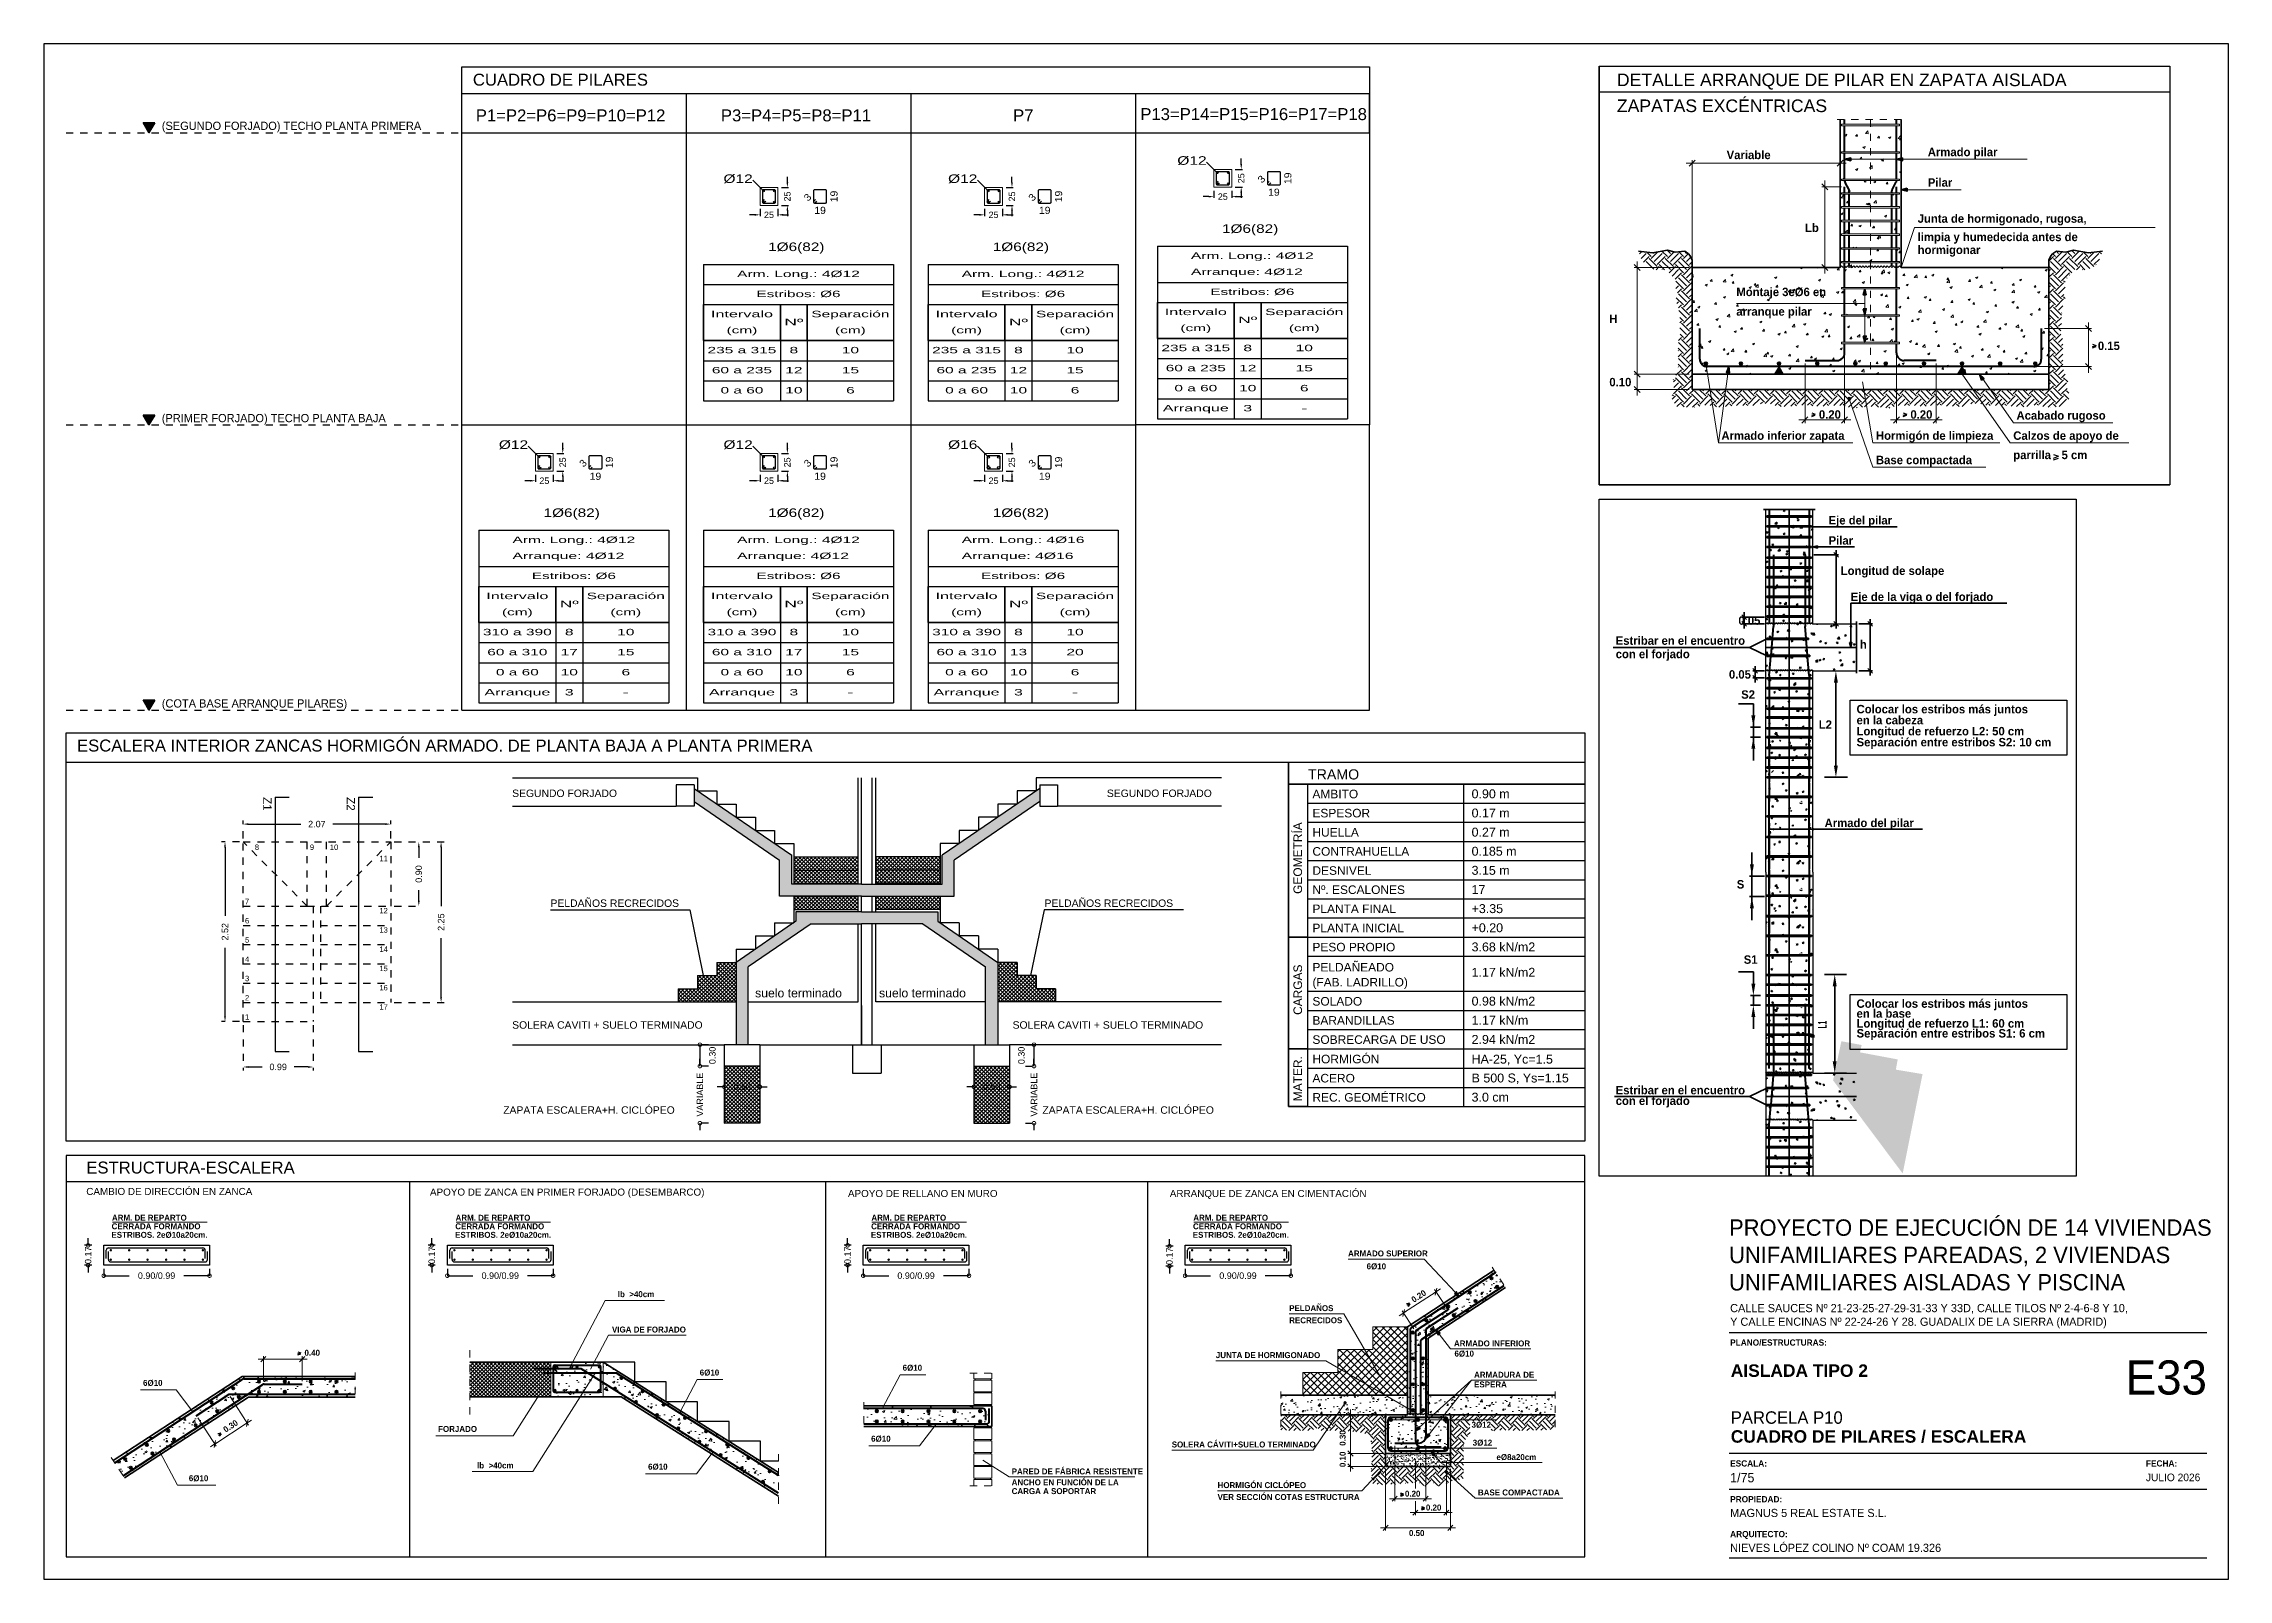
# Model space of a CAD drawing. Extents: x 2455 to 9764, y -806 to 181.
# Drawn here: x 4817.72 to 4848.36, y -582.59 to -561.05 of the extents above; entities that cross this region are included whole.
import ezdxf
from ezdxf.enums import TextEntityAlignment as Align

# ---------------------------------------------------------------- set-up
doc = ezdxf.new("R2010")
doc.units = 0
doc.header["$LTSCALE"] = 0.2
doc.header["$MEASUREMENT"] = 0
for name, pattern in [('ACAD_ISO02W100', [15, 12, -3]), ('CONTINUA', [0]), ('DASHDOT', [1, 0.5, -0.25, 0, -0.25]), ('PUNTOS2', [0.125, 0, -0.125]), ('RAYITAS', [0.375, 0.25, -0.125])]:
    doc.linetypes.add(name, pattern=pattern)
doc.layers.get('0').update_dxf_attribs({"linetype": 'CONTINUOUS'})
for name, color, linetype, lineweight in [('0-CYPE0', 1, 'CONTINUOUS', 13), ('0-CYPE1', 2, 'CONTINUOUS', 18), ('0-CYPE2', 4, 'CONTINUOUS', 35), ('0-CYPE3', 5, 'CONTINUOUS', 50), ('0-CYPE4', 6, 'CONTINUOUS', 70), ('SECC_COTAS', 2, 'CONTINUOUS', 9), ('SECC_HORMIGON', 1, 'CONTINUOUS', 9), ('SECC_TEXTO_DE_COTAS', 122, 'CONTINUOUS', 9)]:
    doc.layers.add(name, color=color, linetype=linetype, lineweight=lineweight)
for name, color, linetype in [('01_auxiliar 01', 2, 'CONTINUOUS'), ('01_cotas', 4, 'CONTINUOUS'), ('01_mono instalaciones', 2, 'CONTINUOUS'), ('01_proyección', 4, 'RAYITAS'), ('01_seccion', 7, 'CONTINUOUS'), ('01_sombras', 250, 'CONTINUOUS'), ('01_texto cartela', 4, 'CONTINUOUS'), ('01_textos', 7, 'CONTINUOUS'), ('02_trama muros', 2, 'CONTINUOUS'), ('042', 9, 'CONTINUOUS'), ('07-TEXTOS', 7, 'CONTINUOUS'), ('ARM_LONGITUDINAL_Ø12', 4, 'CONTINUOUS'), ('ARM_LONGITUDINAL_Ø16', 4, 'CONTINUOUS'), ('ARM_TRANSVERSAL_REFERENCIA', 4, 'CONTINUOUS'), ('ARM_TRANSVERSAL_Ø6', 4, 'CONTINUOUS'), ('BORDE-A1', 4, 'CONTINUOUS'), ('CUADRO_LINEAS', 7, 'CONTINUOUS'), ('CYPECABECERA', 2, 'CONTINUOUS'), ('ESC_LINEAS_DE_LA_TABLA', 2, 'CONTINUOUS'), ('MUEBLES', 5, 'CONTINUOUS'), ('PILCPSECC_ARM_LONG_REFERENCIA', 106, 'CONTINUOUS'), ('RASANTE', 41, 'ACAD_ISO02W100'), ('SALU_TABLA_DE_SIMBOLOS', 19, 'CONTINUOUS'), ('UNI_CORTANTES', 3, 'CONTINUOUS'), ('W', 7, 'CONTINUOUS'), ('WL', 7, 'CONTINUOUS')]:
    doc.layers.add(name, color=color, linetype=linetype)
doc.layers.add('01_cartela', color=6, linetype='CONTINUOUS', plot=False)
doc.styles.add('BERNARDO', font='GOTHICB.TTF')
doc.styles.add('Century Gothic', font='', dxfattribs={"height": 2})
doc.styles.add('Century Gothic_3', font='', dxfattribs={"height": 4.5})
doc.styles.add('Century Gothic_5', font='', dxfattribs={"height": 2.5})
doc.styles.add('Century Gothic_6', font='', dxfattribs={"height": 11})
doc.styles.add('Estilo1', font='swissel.ttf')
doc.styles.add('NIEVES2', font='sanss___.ttf')
doc.styles.add('NIEVES3', font='swisseb.ttf')
doc.styles.add('ROMANS', font='romans')
doc.styles.get('Century Gothic').set_extended_font_data('Century Gothic')
doc.styles.get('Century Gothic_3').set_extended_font_data('Century Gothic')
doc.styles.get('Century Gothic_5').set_extended_font_data('Century Gothic')
doc.styles.get('Century Gothic_6').set_extended_font_data('Century Gothic')
doc.dimstyles.new('DECIMAL-50', dxfattribs={"dimtxt": 0.08, "dimasz": 0.15, "dimexe": 0.05, "dimexo": 0.05, "dimgap": 0.09, "dimtad": 0, "dimzin": 0, "dimdsep": 46, "dimtxsty": 'ROMANS', "dimblk": 'DOTSMALL', "dimcen": 0.09, "dimclrt": 7, "dimadec": 0, "dimazin": 0, "dimtfac": 1.38, "dimtix": 1, "dimtofl": 0, "dimtmove": 2, "dimatfit": 3, "dimldrblk": 'OBLIQUE', "dimfxl": 1, "dimtolj": 1, "dimtzin": 0, "dimarcsym": 0})
pattern_1 = [(50, (2815.054, -1530.6953), (0.31559448, -0.02761094), [0.033, -0.363]), (355, (2815.054, -1530.6953), (-0.061050587, 0.33096454), [0.0264, -0.2904]), (100.4514, (2815.0803, -1530.6976), (0.25454413, 0.3033534), [0.028045684, -0.30850253]), (46.1842, (2815.054, -1530.6073), (0.46958606, -0.072828366), [0.0495, -0.5445]), (96.6356, (2815.09313, -1530.61336), (0.41125159, 0.42861186), [0.04206853, -0.46275372]), (351.1842, (2815.054, -1530.6073), (0.41125126, 0.42861218), [0.0396, -0.4356]), (21, (2815.098, -1530.6293), (0.262639103, -0.177152312), [0.033, -0.363]), (326, (2815.098, -1530.6293), (0.107058746, 0.31906602), [0.0264, -0.2904]), (71.4514, (2815.1199, -1530.64406), (0.369697957, 0.14191342), [0.028045684, -0.30850253]), (37.5, (2815.054, -1530.6953), (0.0053503363, 0.1464732957), [0, -0.28688, 0, -0.2948, 0, -0.2915]), (7.5, (2815.054, -1530.6953), (0.115750596, 0.173541153), [0, -0.16808, 0, -0.28028, 0, -0.1111]), (327.5, (2814.95588, -1530.6953), (0.234881872, -0.0099241436), [0, -0.11, 0, -0.3432, 0, -0.4554]), (317.5, (2814.91188, -1530.6953), (0.256601915, 0.044046192), [0, -0.143, 0, -0.22792, 0, -0.3234])]
pattern_2 = [(45, (2348.84671, -490.293994), (-0.0265165043, 0.0265165043), []), (135, (2348.84671, -490.293994), (-0.0265165043, -0.0265165043), [])]
pattern_3 = [(45, (2348.42521, -490.71944), (-0.0265165043, 0.0265165043), []), (135, (2348.42521, -490.71944), (-0.0265165043, -0.0265165043), [])]

msp = doc.modelspace()

# ---------------------------------------------------------------- texts
at = {"color": 7, "style": 'Estilo1'}
for s, p in [('Z1', (4820.797, -571.616)), ('Z2', (4821.967, -571.616))]:
    msp.add_text(s, height=0.1174, rotation=270, dxfattribs=at).set_placement(p)
at = {"color": 7, "linetype": 'Continuous', "style": 'Estilo1'}
for s, height, p in [('SEGUNDO FORJADO', 0.10417, (4824.288, -571.615)), ('SEGUNDO FORJADO', 0.10417, (4832.629, -571.615)), ('0.90 m', 0.125, (4837.744, -571.633)), ('0.17 m', 0.125, (4837.744, -571.902)), ('0.27 m', 0.125, (4837.744, -572.17)), ('0.185 m', 0.125, (4837.744, -572.438)), ('3.15 m', 0.125, (4837.744, -572.706)), ('17', 0.125, (4837.744, -572.975)), ('PELDAÑOS RECRECIDOS', 0.10417, (4824.826, -573.156)), ('PELDAÑOS RECRECIDOS', 0.10417, (4831.755, -573.156)), ('+3.35', 0.125, (4837.744, -573.243)), ('+0.20', 0.125, (4837.744, -573.511)), ('3.68 kN/m2', 0.125, (4837.744, -573.78)), ('1.17 kN/m2', 0.125, (4837.744, -574.136)), ('suelo terminado', 0.12255, (4827.696, -574.425)), ('suelo terminado', 0.12255, (4829.434, -574.425)), ('0.98 kN/m2', 0.125, (4837.744, -574.54)), ('SOLERA CAVITI + SUELO TERMINADO', 0.10417, (4824.288, -574.864)), ('SOLERA CAVITI + SUELO TERMINADO', 0.10417, (4831.307, -574.864)), ('1.17 kN/m', 0.125, (4837.744, -574.808)), ('2.94 kN/m2', 0.125, (4837.744, -575.077)), ('HA-25, Yc=1.5', 0.12501, (4837.744, -575.354)), ('B 500 S, Ys=1.15', 0.12501, (4837.744, -575.618)), ('ZAPATA ESCALERA+H. CICLÓPEO', 0.10417, (4824.163, -576.057)), ('ZAPATA ESCALERA+H. CICLÓPEO', 0.10417, (4831.725, -576.057)), ('3.0 cm', 0.125, (4837.744, -575.887)), ('CAMBIO DE DIRECCIÓN EN ZANCA', 0.099, (4818.316, -577.196)), ('APOYO DE ZANCA EN PRIMER FORJADO (DESEMBARCO)', 0.099, (4823.136, -577.205)), ('APOYO DE RELLANO EN MURO', 0.099, (4828.998, -577.225)), ('ARRANQUE DE ZANCA EN CIMENTACIÓN', 0.099, (4833.512, -577.225))]:
    msp.add_text(s, height=height, dxfattribs=at).set_placement(p)
at = {"color": 5, "linetype": 'Continuous', "style": 'BERNARDO'}
for s, height, p in [('ARM. DE REPARTO', 0.08353, (4818.676, -577.557)), ('ARM. DE REPARTO', 0.08353, (4823.495, -577.557)), ('ARM. DE REPARTO', 0.08353, (4829.327, -577.557)), ('ARM. DE REPARTO', 0.08353, (4833.841, -577.557)), ('CERRADA FORMANDO', 0.08353, (4818.671, -577.677)), ('ESTRIBOS. 2e%%C10a20cm.', 0.08353, (4818.669, -577.797)), ('CERRADA FORMANDO', 0.08353, (4823.491, -577.677)), ('ESTRIBOS. 2e%%C10a20cm.', 0.08353, (4823.488, -577.797)), ('CERRADA FORMANDO', 0.08353, (4829.323, -577.677)), ('ESTRIBOS. 2e%%C10a20cm.', 0.08353, (4829.32, -577.797)), ('CERRADA FORMANDO', 0.08353, (4833.837, -577.677)), ('ESTRIBOS. 2e%%C10a20cm.', 0.08353, (4833.834, -577.797)), ('ARMADO SUPERIOR', 0.08353, (4836.012, -578.058)), ('6%%C10', 0.0835, (4836.272, -578.238)), ('PELDAÑOS', 0.0835, (4835.186, -578.825)), ('RECRECIDOS', 0.0835, (4835.186, -578.995)), ('ARMADO INFERIOR', 0.08353, (4837.497, -579.32)), ('0.40', 0.0835, (4821.376, -579.451)), ('6%%C10', 0.0835, (4826.919, -579.728)), ('6%%C10', 0.0835, (4829.765, -579.661)), ('JUNTA DE HORMIGONADO', 0.08353, (4834.157, -579.484)), ('6%%C10', 0.0835, (4837.504, -579.462)), ('6%%C10', 0.0835, (4819.112, -579.873)), ('ARMADURA DE', 0.08353, (4837.779, -579.759)), ('ESPERA', 0.0835, (4837.779, -579.895)), ('FORJADO', 0.0835, (4823.25, -580.519)), ('6%%C10', 0.0835, (4829.323, -580.656)), ('3%%c12', 0.0835, (4837.744, -580.46)), ('SOLERA CÁVITI+SUELO TERMINADO', 0.08353, (4833.539, -580.737)), ('3%%c12', 0.0835, (4837.76, -580.712)), ('e%%c8a20cm', 0.0835, (4838.093, -580.914)), ('6%%C10', 0.0835, (4819.754, -581.21)), ('6%%C10', 0.0835, (4826.195, -581.048)), ('ANCHO EN FUNCIÓN DE LA', 0.08353, (4831.294, -581.268)), ('PARED DE FÁBRICA RESISTENTE', 0.08353, (4831.294, -581.115)), ('HORMIGÓN CICLÓPEO', 0.08353, (4834.182, -581.307)), ('CARGA A SOPORTAR', 0.08353, (4831.294, -581.391)), ('VER SECCIÓN COTAS ESTRUCTURA', 0.08353, (4834.182, -581.474)), ('0.20', 0.0835, (4836.809, -581.427)), ('BASE COMPACTADA', 0.08353, (4837.833, -581.41)), ('0.20', 0.0835, (4837.103, -581.621)), ('0.50', 0.0835, (4836.866, -581.979))]:
    msp.add_text(s, height=height, dxfattribs=at).set_placement(p)
for s, height, p in [('lb  >40cm', 0.0835, (4826.282, -578.629)), ('VIGA DE FORJADO', 0.08353, (4826.725, -579.125)), ('lb  >40cm', 0.0835, (4824.308, -581.031))]:
    msp.add_text(s, height=height, dxfattribs=at).set_placement(p, align=Align.RIGHT)
for s, height, rotation, p in [('0.20', 0.084, 33.1683, (4836.934, -578.71)), ('0.30', 0.0835, 33.1684, (4820.271, -580.531)), ('0.30', 0.084, 90, (4835.977, -580.714)), ('0.10', 0.084, 90, (4835.977, -581.013))]:
    msp.add_text(s, height=height, rotation=rotation, dxfattribs=at).set_placement(p)
at = {"layer": '01_auxiliar 01', "color": 5, "ltscale": 0.5, "style": 'Estilo1'}
for s, p in [('8', (4820.68, -572.357)), ('9', (4821.452, -572.357)), ('10', (4821.732, -572.357)), ('11', (4822.427, -572.515)), ('7', (4820.542, -573.118)), ('12', (4822.427, -573.247)), ('6', (4820.542, -573.388)), ('13', (4822.427, -573.517)), ('5', (4820.542, -573.658)), ('14', (4822.427, -573.787)), ('4', (4820.542, -573.928)), ('3', (4820.542, -574.198)), ('15', (4822.427, -574.057)), ('2', (4820.542, -574.468)), ('16', (4822.427, -574.327)), ('1', (4820.542, -574.738)), ('17', (4822.427, -574.597))]:
    msp.add_text(s, height=0.0757, dxfattribs=at).set_placement(p)
at = {"layer": '01_texto cartela', "color": 5}
for s, insert, char_height, width, attachment_point, style in [('\\PPROYECTO DE EJECUCIÓN DE 14 VIVIENDAS UNIFAMILIARES PAREADAS, 2 VIVIENDAS UNIFAMILIARES AISLADAS Y PISCINA', (4841.355, -577.155), 0.23, 6.82217, 1, 'Century Gothic_3'), ('CALLE SAUCES Nº 21-23-25-27-29-31-33 Y 33D, CALLE TILOS Nº 2-4-6-8 Y 10, \\PY CALLE ENCINAS Nº 22-24-26 Y 28. GUADALIX DE LA SIERRA (MADRID)', (4841.37, -578.725), 0.11455, 9.24681, 1, 'Century Gothic'), ('{\\fCentury Gothic|b1|i0|c0|p34;PLANO/ESTRUCTURAS: }', (4841.37, -579.222), 0.08701, 2.11715, 1, 'Century Gothic'), ('\\pt2.3273;\\PPARCELA P10', (4841.379, -580.407), 0.17455, 7.00908, 7, 'Century Gothic_5'), ('\\pt2.3273;CUADRO DE PILARES / ESCALERA', (4841.379, -580.675), 0.17455, 7.00908, 7, 'NIEVES3'), ('{\\fCentury Gothic|b1|i0|c0|p34;ESCALA: }', (4841.37, -580.917), 0.08701, 2.11715, 1, 'Century Gothic'), ('1/75', (4841.37, -581.095), 0.1309, 2.11715, 1, 'Century Gothic'), ('JULIO 2026', (4847.201, -581.103), 0.1069, 3.50438, 1, 'Century Gothic'), ('{\\fCentury Gothic|b1|i0|c0|p34;FECHA: }', (4847.201, -580.917), 0.08701, 2.11715, 1, 'Century Gothic'), ('{\\fCentury Gothic|b1|i0|c0|p34;PROPIEDAD:}', (4841.37, -581.419), 0.08701, 0.83709, 1, 'Century Gothic'), ('MAGNUS 5 REAL ESTATE S.L.', (4841.37, -581.598), 0.11455, 4.88231, 1, 'Century Gothic'), ('{\\fCentury Gothic|b1|i0|c0|p34;ARQUITECTO:}', (4841.37, -581.908), 0.08701, 0.83709, 1, 'Century Gothic'), ('NIEVES LÓPEZ COLINO Nº COAM 19.326', (4841.37, -582.087), 0.11455, 3.65153, 1, 'Century Gothic')]:
    msp.add_mtext(s, dxfattribs=dict(at, insert=insert, char_height=char_height, width=width, attachment_point=attachment_point, style=style))
at = {"layer": '01_texto cartela', "color": 1}
for s, insert, char_height, width, attachment_point, style in [('AISLADA TIPO 2 ', (4841.379, -579.749), 0.17455, 7.00908, 7, 'NIEVES3'), ('E33', (4848.057, -579.516), 0.4786, 1.04985, 3, 'Century Gothic_6')]:
    msp.add_mtext(s, dxfattribs=dict(at, insert=insert, char_height=char_height, width=width, attachment_point=attachment_point, style=style))
at = {"layer": '01_textos', "color": 1, "style": 'Estilo1'}
for s, height, p in [('CUADRO DE PILARES', 0.16736, (4823.738, -561.639)), ('ESCALERA INTERIOR ZANCAS HORMIGÓN ARMADO. DE PLANTA BAJA A PLANTA PRIMERA', 0.16736, (4818.186, -570.977)), ('TRAMO', 0.1423, (4835.45, -571.369)), ('AMBITO', 0.1198, (4835.512, -571.633)), ('ESPESOR', 0.1198, (4835.512, -571.901)), ('CONTRAHUELLA', 0.11976, (4835.512, -572.438)), ('HUELLA', 0.1198, (4835.512, -572.17)), ('DESNIVEL ', 0.1198, (4835.512, -572.706)), ('Nº. ESCALONES', 0.11976, (4835.512, -572.975)), ('PLANTA FINAL', 0.11976, (4835.512, -573.243)), ('PLANTA INICIAL', 0.11976, (4835.512, -573.511)), ('PESO PROPIO', 0.11976, (4835.512, -573.78)), ('(FAB. LADRILLO)', 0.11976, (4835.512, -574.272)), ('PELDAÑEADO', 0.1198, (4835.512, -574.062)), ('SOLADO', 0.1198, (4835.512, -574.54)), ('BARANDILLAS', 0.11976, (4835.512, -574.808)), ('SOBRECARGA DE USO', 0.11976, (4835.512, -575.077)), ('HORMIGÓN', 0.1198, (4835.512, -575.35)), ('ACERO', 0.1198, (4835.512, -575.618)), ('REC. GEOMÉTRICO', 0.11976, (4835.512, -575.887)), ('ESTRUCTURA-ESCALERA', 0.16736, (4818.316, -576.895))]:
    msp.add_text(s, height=height, dxfattribs=at).set_placement(p)
at = {"layer": '01_textos', "color": 120, "ltscale": 0.01, "style": 'Century Gothic'}
for s, p in [('  (SEGUNDO FORJADO) TECHO PLANTA PRIMERA', (4819.289, -562.26)), ('  (PRIMER FORJADO) TECHO PLANTA BAJA', (4819.289, -566.359)), ('  (COTA BASE ARRANQUE PILARES)', (4819.289, -570.36))]:
    msp.add_text(s, height=0.1155, dxfattribs=at).set_placement(p)
at = {"layer": '01_textos', "color": 1, "style": 'NIEVES2'}
for s, height, p in [('P1=P2=P6=P9=P10=P12', 0.16736, (4823.779, -562.19)), ('P3=P4=P5=P8=P11', 0.16736, (4827.216, -562.19)), ('P7', 0.1674, (4831.314, -562.19)), ('P13=P14=P15=P16=P17=P18', 0.16736, (4833.098, -562.172))]:
    msp.add_text(s, height=height, dxfattribs=at).set_placement(p, align=Align.BOTTOM_LEFT)
at = {"layer": '01_textos', "color": 1, "style": 'Estilo1'}
for s, p in [('GEOMETRÍA', (4835.366, -572.974)), ('CARGAS', (4835.366, -574.671)), ('MATER.', (4835.366, -575.881))]:
    msp.add_text(s, height=0.1198, rotation=90, dxfattribs=at).set_placement(p)
at = {"layer": '07-TEXTOS', "color": 5, "style": 'BERNARDO'}
for s, height, p in [('Armado pilar', 0.11851, (4844.142, -562.629)), ('Variable', 0.1185, (4841.321, -562.67)), ('Pilar', 0.1185, (4844.142, -563.056)), ('Lb', 0.1185, (4842.42, -563.692)), ('Junta de hormigonado, rugosa,', 0.11851, (4844, -563.562)), ('limpia y humedecida antes de ', 0.11851, (4844, -563.82)), ('hormigonar', 0.1185, (4844, -564.001)), ('Montaje 3e%%c6 en', 0.11851, (4841.457, -564.591)), ('H', 0.119, (4839.676, -564.969)), ('arranque pilar ', 0.11851, (4841.457, -564.865)), ('0.15', 0.1185, (4846.527, -565.347)), ('0.10', 0.1185, (4839.676, -565.856)), ('0.20', 0.1185, (4842.615, -566.31)), ('0.20', 0.1185, (4843.898, -566.31)), ('Armado inferior zapata', 0.11851, (4841.248, -566.606)), ('Hormigón de limpieza', 0.11851, (4843.415, -566.606)), ('Calzos de apoyo de', 0.11851, (4845.341, -566.606)), ('Acabado rugoso', 0.11851, (4845.386, -566.323)), ('parrilla ', 0.1185, (4845.341, -566.877)), (' 5 cm ', 0.1185, (4845.974, -566.877)), ('Base compactada', 0.11851, (4843.415, -566.948)), ('Eje del pilar', 0.11851, (4842.751, -567.793)), ('Pilar', 0.1185, (4842.751, -568.077)), ('Longitud de solape', 0.11851, (4842.921, -568.501)), ('Eje de la viga o del forjado', 0.11851, (4843.061, -568.866)), ('0.05', 0.1185, (4841.486, -569.2)), ('con el forjado', 0.11851, (4839.765, -569.669)), ('Estribar en el encuentro', 0.11851, (4839.765, -569.481)), ('h', 0.119, (4843.189, -569.534)), ('0.05', 0.1185, (4841.353, -569.955)), ('S2 ', 0.1185, (4841.525, -570.237)), ('en la cabeza', 0.11851, (4843.143, -570.596)), ('Colocar los estribos más juntos ', 0.11851, (4843.143, -570.442)), ('L2 ', 0.1185, (4842.613, -570.658)), ('Separación entre estribos S2: 10 cm', 0.11851, (4843.143, -570.905)), ('Longitud de refuerzo L2: 50 cm', 0.11851, (4843.143, -570.751)), ('Armado del pilar', 0.11851, (4842.695, -572.037)), ('S', 0.119, (4841.463, -572.899)), ('S1 ', 0.1185, (4841.561, -573.954)), ('Colocar los estribos más juntos', 0.11851, (4843.143, -574.571)), ('en la base', 0.1185, (4843.143, -574.71)), ('Longitud de refuerzo L1: 60 cm', 0.11851, (4843.143, -574.849)), ('Separación entre estribos S1: 6 cm', 0.11851, (4843.143, -574.988)), ('Estribar en el encuentro', 0.11851, (4839.765, -575.785)), ('con el forjado', 0.11851, (4839.765, -575.934))]:
    msp.add_text(s, height=height, dxfattribs=at).set_placement(p)
at = {"layer": '07-TEXTOS', "color": 5, "style": 'BERNARDO', "width": 0.614838}
msp.add_text('L1 ', height=0.1185, rotation=90, dxfattribs=at).set_placement((4842.723, -574.86), (4842.723, -574.73), align=Align.FIT)
at = {"layer": 'ARM_TRANSVERSAL_REFERENCIA', "color": 5, "style": 'Estilo1'}
for s, height, width, p, p2 in [('Arm. Long.: 4%%c12', 0.09031, 1.496645, (4833.808, -564.069), (4835.53, -564.069)), ('Arm. Long.: 4%%c12', 0.09031, 1.496645, (4827.443, -564.324), (4829.165, -564.324)), ('Arm. Long.: 4%%c12', 0.09031, 1.496645, (4830.593, -564.324), (4832.315, -564.324)), ('Arranque: 4%%c12', 0.09031, 1.532272, (4833.808, -564.294), (4835.377, -564.294)), ('Estribos: %%c6', 0.09031, 1.525263, (4827.715, -564.605), (4828.894, -564.605)), ('Estribos: %%c6', 0.09031, 1.525263, (4830.865, -564.605), (4832.044, -564.605)), ('Estribos: %%c6', 0.09031, 1.525263, (4834.08, -564.575), (4835.259, -564.575)), ('Intervalo', 0.0903, 1.633548, (4827.076, -564.887), (4827.947, -564.887)), ('Nº', 0.0903, 1.60449, (4828.106, -564.999), (4828.372, -564.999)), ('Separación', 0.0903, 1.504023, (4828.484, -564.887), (4829.58, -564.887)), ('Intervalo', 0.0903, 1.633548, (4830.226, -564.887), (4831.097, -564.887)), ('Nº', 0.0903, 1.60449, (4831.256, -564.999), (4831.522, -564.999)), ('Separación', 0.0903, 1.504023, (4831.634, -564.887), (4832.73, -564.887)), ('Intervalo', 0.0903, 1.633548, (4833.441, -564.857), (4834.312, -564.857)), ('Nº', 0.0903, 1.60449, (4834.471, -564.969), (4834.737, -564.969)), ('Separación', 0.0903, 1.504023, (4834.849, -564.857), (4835.945, -564.857)), ('(cm)', 0.0903, 1.517495, (4827.295, -565.112), (4827.727, -565.112)), ('(cm)', 0.0903, 1.517495, (4828.816, -565.112), (4829.248, -565.112)), ('(cm)', 0.0903, 1.517495, (4830.445, -565.112), (4830.877, -565.112)), ('(cm)', 0.0903, 1.517495, (4831.966, -565.112), (4832.398, -565.112)), ('(cm)', 0.0903, 1.517495, (4833.66, -565.082), (4834.092, -565.082)), ('(cm)', 0.0903, 1.517495, (4835.181, -565.082), (4835.613, -565.082)), ('235 a 315', 0.0903, 1.489498, (4827.028, -565.393), (4827.994, -565.393)), ('8', 0.0903, 1.500055, (4828.178, -565.393), (4828.3, -565.393)), ('10', 0.0903, 1.500055, (4828.911, -565.393), (4829.154, -565.393)), ('235 a 315', 0.0903, 1.489498, (4830.178, -565.393), (4831.144, -565.393)), ('8', 0.0903, 1.500055, (4831.328, -565.393), (4831.45, -565.393)), ('10', 0.0903, 1.500055, (4832.061, -565.393), (4832.304, -565.393)), ('235 a 315', 0.0903, 1.489498, (4833.393, -565.363), (4834.359, -565.363)), ('60 a 235', 0.0903, 1.48799, (4833.454, -565.645), (4834.298, -565.645)), ('12', 0.0903, 1.500055, (4834.483, -565.645), (4834.726, -565.645)), ('8', 0.0903, 1.500055, (4834.543, -565.363), (4834.665, -565.363)), ('10', 0.0903, 1.500055, (4835.276, -565.363), (4835.519, -565.363)), ('15', 0.0903, 1.500055, (4835.276, -565.645), (4835.519, -565.645)), ('60 a 235', 0.0903, 1.48799, (4827.089, -565.674), (4827.933, -565.674)), ('0 a 60', 0.0903, 1.483165, (4827.211, -565.956), (4827.812, -565.956)), ('12', 0.0903, 1.500055, (4828.118, -565.674), (4828.361, -565.674)), ('10', 0.0903, 1.500055, (4828.118, -565.956), (4828.361, -565.956)), ('15', 0.0903, 1.500055, (4828.911, -565.674), (4829.154, -565.674)), ('6', 0.0903, 1.500055, (4828.972, -565.956), (4829.093, -565.956)), ('60 a 235', 0.0903, 1.48799, (4830.239, -565.674), (4831.083, -565.674)), ('0 a 60', 0.0903, 1.483165, (4830.361, -565.956), (4830.962, -565.956)), ('12', 0.0903, 1.500055, (4831.268, -565.674), (4831.511, -565.674)), ('10', 0.0903, 1.500055, (4831.268, -565.956), (4831.511, -565.956)), ('15', 0.0903, 1.500055, (4832.061, -565.674), (4832.304, -565.674)), ('6', 0.0903, 1.500055, (4832.122, -565.956), (4832.243, -565.956)), ('0 a 60', 0.0903, 1.483165, (4833.576, -565.926), (4834.177, -565.926)), ('10', 0.0903, 1.500055, (4834.483, -565.926), (4834.726, -565.926)), ('6', 0.0903, 1.500055, (4835.337, -565.926), (4835.458, -565.926)), ('Arranque', 0.0903, 1.55789, (4833.414, -566.207), (4834.339, -566.207)), ('3', 0.0903, 1.500055, (4834.543, -566.207), (4834.665, -566.207)), ('-', 0.0903, 1.555379, (4835.352, -566.207), (4835.442, -566.207)), ('Arm. Long.: 4%%c12', 0.09031, 1.496645, (4824.293, -568.053), (4826.015, -568.053)), ('Arm. Long.: 4%%c12', 0.09031, 1.496645, (4827.443, -568.053), (4829.165, -568.053)), ('Arm. Long.: 4%%c16', 0.09031, 1.496645, (4830.593, -568.053), (4832.315, -568.053)), ('Arranque: 4%%c12', 0.09031, 1.532272, (4824.293, -568.278), (4825.862, -568.278)), ('Arranque: 4%%c12', 0.09031, 1.532272, (4827.443, -568.278), (4829.012, -568.278)), ('Arranque: 4%%c16', 0.09031, 1.532272, (4830.593, -568.278), (4832.162, -568.278)), ('Estribos: %%c6', 0.09031, 1.525263, (4824.565, -568.559), (4825.744, -568.559)), ('Estribos: %%c6', 0.09031, 1.525263, (4827.715, -568.559), (4828.894, -568.559)), ('Estribos: %%c6', 0.09031, 1.525263, (4830.865, -568.559), (4832.044, -568.559)), ('Intervalo', 0.0903, 1.633548, (4823.926, -568.84), (4824.797, -568.84)), ('Nº', 0.0903, 1.60449, (4824.956, -568.953), (4825.222, -568.953)), ('Separación', 0.0903, 1.504023, (4825.334, -568.84), (4826.43, -568.84)), ('Intervalo', 0.0903, 1.633548, (4827.076, -568.84), (4827.947, -568.84)), ('Nº', 0.0903, 1.60449, (4828.106, -568.953), (4828.372, -568.953)), ('Separación', 0.0903, 1.504023, (4828.484, -568.84), (4829.58, -568.84)), ('Intervalo', 0.0903, 1.633548, (4830.226, -568.84), (4831.097, -568.84)), ('Nº', 0.0903, 1.60449, (4831.256, -568.953), (4831.522, -568.953)), ('Separación', 0.0903, 1.504023, (4831.634, -568.84), (4832.73, -568.84)), ('(cm)', 0.0903, 1.517495, (4824.145, -569.066), (4824.577, -569.066)), ('(cm)', 0.0903, 1.517495, (4825.666, -569.066), (4826.098, -569.066)), ('(cm)', 0.0903, 1.517495, (4827.295, -569.066), (4827.727, -569.066)), ('(cm)', 0.0903, 1.517495, (4828.816, -569.066), (4829.248, -569.066)), ('(cm)', 0.0903, 1.517495, (4830.445, -569.066), (4830.877, -569.066)), ('(cm)', 0.0903, 1.517495, (4831.966, -569.066), (4832.398, -569.066)), ('310 a 390', 0.0903, 1.489498, (4823.878, -569.347), (4824.844, -569.347)), ('60 a 310', 0.0903, 1.48799, (4823.939, -569.628), (4824.783, -569.628)), ('17', 0.0903, 1.500055, (4824.968, -569.628), (4825.211, -569.628)), ('8', 0.0903, 1.500055, (4825.028, -569.347), (4825.15, -569.347)), ('10', 0.0903, 1.500055, (4825.761, -569.347), (4826.004, -569.347)), ('15', 0.0903, 1.500055, (4825.761, -569.628), (4826.004, -569.628)), ('310 a 390', 0.0903, 1.489498, (4827.028, -569.347), (4827.994, -569.347)), ('60 a 310', 0.0903, 1.48799, (4827.089, -569.628), (4827.933, -569.628)), ('17', 0.0903, 1.500055, (4828.118, -569.628), (4828.361, -569.628)), ('8', 0.0903, 1.500055, (4828.178, -569.347), (4828.3, -569.347)), ('10', 0.0903, 1.500055, (4828.911, -569.347), (4829.154, -569.347)), ('15', 0.0903, 1.500055, (4828.911, -569.628), (4829.154, -569.628)), ('310 a 390', 0.0903, 1.489498, (4830.178, -569.347), (4831.144, -569.347)), ('60 a 310', 0.0903, 1.48799, (4830.239, -569.628), (4831.083, -569.628)), ('13', 0.0903, 1.500055, (4831.268, -569.628), (4831.511, -569.628)), ('8', 0.0903, 1.500055, (4831.328, -569.347), (4831.45, -569.347)), ('20', 0.0903, 1.500055, (4832.061, -569.628), (4832.304, -569.628)), ('10', 0.0903, 1.500055, (4832.061, -569.347), (4832.304, -569.347)), ('0 a 60', 0.0903, 1.483165, (4824.061, -569.91), (4824.662, -569.91)), ('10', 0.0903, 1.500055, (4824.968, -569.91), (4825.211, -569.91)), ('6', 0.0903, 1.500055, (4825.822, -569.91), (4825.943, -569.91)), ('0 a 60', 0.0903, 1.483165, (4827.211, -569.91), (4827.812, -569.91)), ('10', 0.0903, 1.500055, (4828.118, -569.91), (4828.361, -569.91)), ('6', 0.0903, 1.500055, (4828.972, -569.91), (4829.093, -569.91)), ('0 a 60', 0.0903, 1.483165, (4830.361, -569.91), (4830.962, -569.91)), ('10', 0.0903, 1.500055, (4831.268, -569.91), (4831.511, -569.91)), ('6', 0.0903, 1.500055, (4832.122, -569.91), (4832.243, -569.91)), ('Arranque', 0.0903, 1.55789, (4823.899, -570.191), (4824.824, -570.191)), ('3', 0.0903, 1.500055, (4825.028, -570.191), (4825.15, -570.191)), ('-', 0.0903, 1.555379, (4825.837, -570.191), (4825.927, -570.191)), ('Arranque', 0.0903, 1.55789, (4827.049, -570.191), (4827.974, -570.191)), ('3', 0.0903, 1.500055, (4828.178, -570.191), (4828.3, -570.191)), ('-', 0.0903, 1.555379, (4828.987, -570.191), (4829.077, -570.191)), ('Arranque', 0.0903, 1.55789, (4830.199, -570.191), (4831.124, -570.191)), ('3', 0.0903, 1.500055, (4831.328, -570.191), (4831.45, -570.191)), ('-', 0.0903, 1.555379, (4832.137, -570.191), (4832.227, -570.191))]:
    msp.add_text(s, height=height, dxfattribs=dict(at, width=width)).set_placement(p, p2, align=Align.FIT)
at = {"layer": 'PILCPSECC_ARM_LONG_REFERENCIA', "color": 5, "style": 'Estilo1'}
for s, width, p, p2 in [('%%c12', 1.14997, (4833.617, -562.749), (4834.028, -562.749)), ('%%c12', 1.14997, (4827.252, -563.004), (4827.663, -563.004)), ('%%c12', 1.14997, (4830.402, -563.004), (4830.813, -563.004)), ('1%%c6(82)', 1.169772, (4834.244, -563.704), (4835.033, -563.704)), ('1%%c6(82)', 1.169772, (4827.879, -563.959), (4828.668, -563.959)), ('1%%c6(82)', 1.169772, (4831.029, -563.959), (4831.818, -563.959)), ('%%c12', 1.14997, (4824.102, -566.733), (4824.513, -566.733)), ('%%c12', 1.14997, (4827.252, -566.733), (4827.663, -566.733)), ('%%C16', 1.14997, (4830.402, -566.733), (4830.813, -566.733)), ('1%%c6(82)', 1.169772, (4824.729, -567.688), (4825.518, -567.688)), ('1%%c6(82)', 1.169772, (4827.879, -567.688), (4828.668, -567.688)), ('1%%c6(82)', 1.169772, (4831.029, -567.688), (4831.818, -567.688))]:
    msp.add_text(s, height=0.12, dxfattribs=dict(at, width=width)).set_placement(p, p2, align=Align.FIT)
at = {"layer": 'SALU_TABLA_DE_SIMBOLOS', "color": 1, "style": 'Estilo1'}
for s, p in [('DETALLE ARRANQUE DE PILAR EN ZAPATA AISLADA', (4839.782, -561.646)), ('ZAPATAS EXCÉNTRICAS', (4839.782, -562.01))]:
    msp.add_text(s, height=0.17664, dxfattribs=at).set_placement(p)
at = {"layer": 'SECC_TEXTO_DE_COTAS', "color": 2, "style": 'Estilo1', "width": 0.902781}
for s, rotation, p, p2 in [('19', 90, (4828.852, -563.274), (4828.852, -563.112)), ('19', 90, (4832.002, -563.274), (4832.002, -563.112)), ('3', 45, (4834.804, -563.014), (4834.861, -562.956)), ('19', 90, (4835.217, -563.019), (4835.217, -562.857)), ('3', 45, (4828.439, -563.269), (4828.496, -563.211)), ('3', 45, (4831.589, -563.269), (4831.646, -563.211)), ('3', 45, (4825.289, -566.997), (4825.346, -566.94)), ('19', 90, (4825.702, -567.003), (4825.702, -566.841)), ('3', 45, (4828.439, -566.997), (4828.496, -566.94)), ('19', 90, (4828.852, -567.003), (4828.852, -566.841)), ('3', 45, (4831.589, -566.997), (4831.646, -566.94)), ('19', 90, (4832.002, -567.003), (4832.002, -566.841))]:
    msp.add_text(s, height=0.1, rotation=rotation, dxfattribs=at).set_placement(p, p2, align=Align.FIT)
for p, p2 in [((4834.891, -563.183), (4835.053, -563.183)), ((4828.526, -563.438), (4828.688, -563.438)), ((4831.676, -563.438), (4831.838, -563.438)), ((4825.376, -567.167), (4825.538, -567.167)), ((4828.526, -567.167), (4828.688, -567.167)), ((4831.676, -567.167), (4831.838, -567.167))]:
    msp.add_text('19', height=0.1, dxfattribs=at).set_placement(p, p2, align=Align.FIT)

# ---------------------------------------------------------------- blocks, each defined once
blk = doc.blocks.new('_DotSmall')
at = {"color": 0, "linetype": 'ByBlock', "const_width": 0.5}
blk.add_lwpolyline([(-0.0625, 0, 1), (0.0625, 0, 1)], format="xyb", close=True, dxfattribs=at)
blk = doc.blocks.new('*D791')
at = {"layer": '01_cotas', "color": 0, "linetype": 'PUNTOS2', "lineweight": -2, "transparency": 16777216}
for p, q in [((4818.561, -578.231), (4818.561, -578.378)), ((4820.044, -578.231), (4820.044, -578.378))]:
    blk.add_line(p, q, dxfattribs=at)
at = {"layer": '01_cotas', "color": 0, "lineweight": -2, "transparency": 16777216}
for p, q in [((4818.561, -578.328), (4818.919, -578.328)), ((4820.044, -578.328), (4819.686, -578.328))]:
    blk.add_line(p, q, dxfattribs=at)
at = {"layer": '01_cotas', "color": 0, "lineweight": -2, "transparency": 16777216, "xscale": 0.1, "yscale": 0.1, "zscale": 0.1, "rotation": 180}
blk.add_blockref('_DotSmall', (4818.561, -578.328), dxfattribs=at)
at = {"layer": '01_cotas', "color": 0, "lineweight": -2, "transparency": 16777216, "xscale": 0.1, "yscale": 0.1, "zscale": 0.1}
blk.add_blockref('_DotSmall', (4820.044, -578.328), dxfattribs=at)
at = {"layer": '01_cotas', "color": 5, "transparency": 16777216, "insert": (4819.302, -578.328), "char_height": 0.09, "attachment_point": 5, "style": 'Estilo1'}
blk.add_mtext('\\A1;0.90/0.99', dxfattribs=at)
blk = doc.blocks.new('*D792')
at = {"layer": '01_cotas', "color": 0, "lineweight": -2, "transparency": 16777216}
for p, q in [((4818.342, -577.902), (4818.342, -577.802)), ((4818.342, -578.181), (4818.342, -578.281))]:
    blk.add_line(p, q, dxfattribs=at)
at = {"layer": '01_cotas', "color": 0, "linetype": 'PUNTOS2', "lineweight": -2, "transparency": 16777216}
for p, q in [((4818.392, -577.902), (4818.292, -577.902)), ((4818.392, -578.181), (4818.292, -578.181))]:
    blk.add_line(p, q, dxfattribs=at)
at = {"layer": '01_cotas', "color": 0, "lineweight": -2, "transparency": 16777216, "xscale": 0.1, "yscale": 0.1, "zscale": 0.1}
for p, rotation in [((4818.342, -577.902), 270), ((4818.342, -578.181), 90)]:
    blk.add_blockref('_DotSmall', p, dxfattribs=dict(at, rotation=rotation))
at = {"layer": '01_cotas', "color": 5, "transparency": 16777216, "insert": (4818.342, -578.042), "char_height": 0.09, "attachment_point": 5, "rotation": 90, "style": 'Estilo1'}
blk.add_mtext('\\A1;0.17', dxfattribs=at)
blk = doc.blocks.new('*D793')
at = {"layer": '01_cotas', "color": 0, "linetype": 'PUNTOS2', "lineweight": -2, "transparency": 16777216}
for p, q in [((4820.515, -572.195), (4820.515, -571.945)), ((4822.585, -572.195), (4822.585, -571.945))]:
    blk.add_line(p, q, dxfattribs=at)
at = {"layer": '01_cotas', "color": 0, "lineweight": -2, "transparency": 16777216}
for p, q in [((4820.59, -571.995), (4821.326, -571.995)), ((4822.51, -571.995), (4821.774, -571.995))]:
    blk.add_line(p, q, dxfattribs=at)
at = {"layer": '01_cotas', "color": 0, "transparency": 16777216}
for points in [[(4820.59, -571.983), (4820.59, -572.008), (4820.515, -571.995)], [(4822.51, -571.983), (4822.51, -572.008), (4822.585, -571.995)]]:
    blk.add_solid(points, dxfattribs=at)
at = {"layer": '01_cotas', "color": 5, "transparency": 16777216, "insert": (4821.55, -571.995), "char_height": 0.09, "attachment_point": 5, "style": 'Estilo1'}
blk.add_mtext('\\A1;2.07', dxfattribs=at)
blk = doc.blocks.new('*D794')
at = {"layer": '01_cotas', "color": 0, "linetype": 'PUNTOS2', "lineweight": -2, "transparency": 16777216}
for p, q in [((4820.515, -574.815), (4820.515, -575.451)), ((4821.5, -574.815), (4821.5, -575.451))]:
    blk.add_line(p, q, dxfattribs=at)
at = {"layer": '01_cotas', "color": 0, "lineweight": -2, "transparency": 16777216}
for p, q in [((4820.59, -575.401), (4820.782, -575.401)), ((4821.425, -575.401), (4821.232, -575.401))]:
    blk.add_line(p, q, dxfattribs=at)
at = {"layer": '01_cotas', "color": 0, "transparency": 16777216}
for points in [[(4820.59, -575.389), (4820.59, -575.414), (4820.515, -575.401)], [(4821.425, -575.389), (4821.425, -575.414), (4821.5, -575.401)]]:
    blk.add_solid(points, dxfattribs=at)
at = {"layer": '01_cotas', "color": 5, "transparency": 16777216, "insert": (4821.007, -575.401), "char_height": 0.09, "attachment_point": 5, "style": 'Estilo1'}
blk.add_mtext('\\A1;0.99', dxfattribs=at)
blk = doc.blocks.new('*D795')
at = {"layer": '01_cotas', "color": 0, "linetype": 'PUNTOS2', "lineweight": -2, "transparency": 16777216}
for p, q in [((4820.465, -572.245), (4820.212, -572.245)), ((4820.465, -574.765), (4820.212, -574.765))]:
    blk.add_line(p, q, dxfattribs=at)
at = {"layer": '01_cotas', "color": 0, "lineweight": -2, "transparency": 16777216}
for p, q in [((4820.262, -572.32), (4820.262, -573.281)), ((4820.262, -574.69), (4820.262, -573.73))]:
    blk.add_line(p, q, dxfattribs=at)
at = {"layer": '01_cotas', "color": 0, "transparency": 16777216}
for points in [[(4820.249, -572.32), (4820.274, -572.32), (4820.262, -572.245)], [(4820.249, -574.69), (4820.274, -574.69), (4820.262, -574.765)]]:
    blk.add_solid(points, dxfattribs=at)
at = {"layer": '01_cotas', "color": 5, "transparency": 16777216, "insert": (4820.262, -573.505), "char_height": 0.09, "attachment_point": 5, "rotation": 90, "style": 'Estilo1'}
blk.add_mtext('\\A1;2.52', dxfattribs=at)
blk = doc.blocks.new('*D777')
at = {"layer": '01_cotas', "color": 0, "lineweight": -2, "transparency": 16777216}
for p, q in [((4827.264, -575.68), (4827.164, -575.68)), ((4827.764, -575.68), (4827.864, -575.68))]:
    blk.add_line(p, q, dxfattribs=at)
at = {"layer": '01_cotas', "color": 0, "linetype": 'PUNTOS2', "lineweight": -2, "transparency": 16777216}
for p, q in [((4827.264, -575.439), (4827.264, -575.73)), ((4827.764, -575.439), (4827.764, -575.73))]:
    blk.add_line(p, q, dxfattribs=at)
at = {"layer": '01_cotas', "color": 0, "lineweight": -2, "transparency": 16777216, "xscale": 0.1, "yscale": 0.1, "zscale": 0.1}
blk.add_blockref('_DotSmall', (4827.264, -575.68), dxfattribs=at)
at = {"layer": '01_cotas', "color": 0, "lineweight": -2, "transparency": 16777216, "xscale": 0.1, "yscale": 0.1, "zscale": 0.1, "rotation": 180}
blk.add_blockref('_DotSmall', (4827.764, -575.68), dxfattribs=at)
at = {"layer": '01_cotas', "color": 5, "transparency": 16777216, "insert": (4827.514, -575.68), "char_height": 0.09, "attachment_point": 5, "style": 'Estilo1'}
blk.add_mtext('\\A1;0.50', dxfattribs=at)
blk = doc.blocks.new('*D778')
at = {"layer": '01_cotas', "color": 0, "lineweight": -2, "transparency": 16777216}
for p, q in [((4830.764, -575.68), (4830.664, -575.68)), ((4831.264, -575.68), (4831.364, -575.68))]:
    blk.add_line(p, q, dxfattribs=at)
at = {"layer": '01_cotas', "color": 0, "linetype": 'PUNTOS2', "lineweight": -2, "transparency": 16777216}
for p, q in [((4830.764, -575.439), (4830.764, -575.73)), ((4831.264, -575.439), (4831.264, -575.73))]:
    blk.add_line(p, q, dxfattribs=at)
at = {"layer": '01_cotas', "color": 0, "lineweight": -2, "transparency": 16777216, "xscale": 0.1, "yscale": 0.1, "zscale": 0.1}
blk.add_blockref('_DotSmall', (4830.764, -575.68), dxfattribs=at)
at = {"layer": '01_cotas', "color": 0, "lineweight": -2, "transparency": 16777216, "xscale": 0.1, "yscale": 0.1, "zscale": 0.1, "rotation": 180}
blk.add_blockref('_DotSmall', (4831.264, -575.68), dxfattribs=at)
at = {"layer": '01_cotas', "color": 5, "transparency": 16777216, "insert": (4831.014, -575.68), "char_height": 0.09, "attachment_point": 5, "style": 'Estilo1'}
blk.add_mtext('\\A1;0.50', dxfattribs=at)
blk = doc.blocks.new('*D779')
at = {"layer": '01_cotas', "color": 0, "linetype": 'PUNTOS2', "lineweight": -2, "transparency": 16777216}
for p, q in [((4827.041, -575.089), (4826.872, -575.089)), ((4827.041, -575.389), (4826.872, -575.389))]:
    blk.add_line(p, q, dxfattribs=at)
at = {"layer": '01_cotas', "color": 0, "lineweight": -2, "transparency": 16777216}
blk.add_line((4826.922, -575.089), (4826.922, -575.389), dxfattribs=at)
at = {"layer": '01_cotas', "color": 0, "lineweight": -2, "transparency": 16777216, "xscale": 0.1, "yscale": 0.1, "zscale": 0.1}
for p, rotation in [((4826.922, -575.089), 90), ((4826.922, -575.389), 270)]:
    blk.add_blockref('_DotSmall', p, dxfattribs=dict(at, rotation=rotation))
at = {"layer": '01_cotas', "color": 5, "transparency": 16777216, "insert": (4827.097, -575.239), "char_height": 0.09, "attachment_point": 5, "rotation": 90, "style": 'Estilo1'}
blk.add_mtext('\\A1;0.30', dxfattribs=at)
blk = doc.blocks.new('*D780')
at = {"layer": '01_cotas', "color": 0, "lineweight": -2, "transparency": 16777216}
for p, q in [((4826.922, -575.389), (4826.922, -575.289)), ((4826.922, -576.189), (4826.922, -576.289))]:
    blk.add_line(p, q, dxfattribs=at)
at = {"layer": '01_cotas', "color": 0, "linetype": 'PUNTOS2', "lineweight": -2, "transparency": 16777216}
for p, q in [((4827.041, -575.389), (4826.872, -575.389)), ((4827.041, -576.189), (4826.872, -576.189))]:
    blk.add_line(p, q, dxfattribs=at)
at = {"layer": '01_cotas', "color": 0, "lineweight": -2, "transparency": 16777216, "xscale": 0.1, "yscale": 0.1, "zscale": 0.1}
for p, rotation in [((4826.922, -575.389), 270), ((4826.922, -576.189), 90)]:
    blk.add_blockref('_DotSmall', p, dxfattribs=dict(at, rotation=rotation))
at = {"layer": '01_cotas', "color": 5, "transparency": 16777216, "insert": (4826.922, -575.789), "char_height": 0.09, "attachment_point": 5, "rotation": 90, "style": 'Estilo1'}
blk.add_mtext('\\A1;VARIABLE', dxfattribs=at)
blk = doc.blocks.new('*D781')
at = {"layer": '01_cotas', "color": 0, "linetype": 'PUNTOS2', "lineweight": -2, "transparency": 16777216}
for p, q in [((4831.487, -575.089), (4831.657, -575.089)), ((4831.487, -575.389), (4831.657, -575.389))]:
    blk.add_line(p, q, dxfattribs=at)
at = {"layer": '01_cotas', "color": 0, "lineweight": -2, "transparency": 16777216}
blk.add_line((4831.607, -575.089), (4831.607, -575.389), dxfattribs=at)
at = {"layer": '01_cotas', "color": 0, "lineweight": -2, "transparency": 16777216, "xscale": 0.1, "yscale": 0.1, "zscale": 0.1}
for p, rotation in [((4831.607, -575.089), 90), ((4831.607, -575.389), 270)]:
    blk.add_blockref('_DotSmall', p, dxfattribs=dict(at, rotation=rotation))
at = {"layer": '01_cotas', "color": 5, "transparency": 16777216, "insert": (4831.431, -575.239), "char_height": 0.09, "attachment_point": 5, "rotation": 90, "style": 'Estilo1'}
blk.add_mtext('\\A1;0.30', dxfattribs=at)
blk = doc.blocks.new('*D782')
at = {"layer": '01_cotas', "color": 0, "lineweight": -2, "transparency": 16777216}
for p, q in [((4831.607, -575.389), (4831.607, -575.289)), ((4831.607, -576.189), (4831.607, -576.289))]:
    blk.add_line(p, q, dxfattribs=at)
at = {"layer": '01_cotas', "color": 0, "linetype": 'PUNTOS2', "lineweight": -2, "transparency": 16777216}
for p, q in [((4831.487, -575.389), (4831.657, -575.389)), ((4831.487, -576.189), (4831.657, -576.189))]:
    blk.add_line(p, q, dxfattribs=at)
at = {"layer": '01_cotas', "color": 0, "lineweight": -2, "transparency": 16777216, "xscale": 0.1, "yscale": 0.1, "zscale": 0.1}
for p, rotation in [((4831.607, -575.389), 270), ((4831.607, -576.189), 90)]:
    blk.add_blockref('_DotSmall', p, dxfattribs=dict(at, rotation=rotation))
at = {"layer": '01_cotas', "color": 5, "transparency": 16777216, "insert": (4831.607, -575.789), "char_height": 0.09, "attachment_point": 5, "rotation": 90, "style": 'Estilo1'}
blk.add_mtext('\\A1;VARIABLE', dxfattribs=at)
blk = doc.blocks.new('*D783')
at = {"layer": '01_cotas', "color": 0, "linetype": 'PUNTOS2', "lineweight": -2, "transparency": 16777216}
for p, q in [((4822.635, -572.245), (4823.029, -572.245)), ((4822.635, -573.145), (4823.029, -573.145))]:
    blk.add_line(p, q, dxfattribs=at)
at = {"layer": '01_cotas', "color": 0, "lineweight": -2, "transparency": 16777216}
for p, q in [((4822.979, -572.32), (4822.979, -572.47)), ((4822.979, -573.07), (4822.979, -572.92))]:
    blk.add_line(p, q, dxfattribs=at)
at = {"layer": '01_cotas', "color": 0, "transparency": 16777216}
for points in [[(4822.967, -572.32), (4822.992, -572.32), (4822.979, -572.245)], [(4822.967, -573.07), (4822.992, -573.07), (4822.979, -573.145)]]:
    blk.add_solid(points, dxfattribs=at)
at = {"layer": '01_cotas', "color": 5, "transparency": 16777216, "insert": (4822.979, -572.695), "char_height": 0.09, "attachment_point": 5, "rotation": 90, "style": 'Estilo1'}
blk.add_mtext('\\A1;0.90', dxfattribs=at)
blk = doc.blocks.new('*D784')
at = {"layer": '01_cotas', "color": 0, "linetype": 'PUNTOS2', "lineweight": -2, "transparency": 16777216}
for p, q in [((4822.635, -572.245), (4823.342, -572.245)), ((4822.635, -574.495), (4823.342, -574.495))]:
    blk.add_line(p, q, dxfattribs=at)
at = {"layer": '01_cotas', "color": 0, "lineweight": -2, "transparency": 16777216}
for p, q in [((4823.292, -572.32), (4823.292, -573.145)), ((4823.292, -574.42), (4823.292, -573.596))]:
    blk.add_line(p, q, dxfattribs=at)
at = {"layer": '01_cotas', "color": 0, "transparency": 16777216}
for points in [[(4823.279, -572.32), (4823.304, -572.32), (4823.292, -572.245)], [(4823.279, -574.42), (4823.304, -574.42), (4823.292, -574.495)]]:
    blk.add_solid(points, dxfattribs=at)
at = {"layer": '01_cotas', "color": 5, "transparency": 16777216, "insert": (4823.292, -573.37), "char_height": 0.09, "attachment_point": 5, "rotation": 90, "style": 'Estilo1'}
blk.add_mtext('\\A1;2.25', dxfattribs=at)
blk = doc.blocks.new('*D785')
at = {"layer": '01_cotas', "color": 0, "linetype": 'PUNTOS2', "lineweight": -2, "transparency": 16777216}
for p, q in [((4823.38, -578.231), (4823.38, -578.378)), ((4824.863, -578.231), (4824.863, -578.378))]:
    blk.add_line(p, q, dxfattribs=at)
at = {"layer": '01_cotas', "color": 0, "lineweight": -2, "transparency": 16777216}
for p, q in [((4823.38, -578.328), (4823.738, -578.328)), ((4824.863, -578.328), (4824.505, -578.328))]:
    blk.add_line(p, q, dxfattribs=at)
at = {"layer": '01_cotas', "color": 0, "lineweight": -2, "transparency": 16777216, "xscale": 0.1, "yscale": 0.1, "zscale": 0.1, "rotation": 180}
blk.add_blockref('_DotSmall', (4823.38, -578.328), dxfattribs=at)
at = {"layer": '01_cotas', "color": 0, "lineweight": -2, "transparency": 16777216, "xscale": 0.1, "yscale": 0.1, "zscale": 0.1}
blk.add_blockref('_DotSmall', (4824.863, -578.328), dxfattribs=at)
at = {"layer": '01_cotas', "color": 5, "transparency": 16777216, "insert": (4824.122, -578.328), "char_height": 0.09, "attachment_point": 5, "style": 'Estilo1'}
blk.add_mtext('\\A1;0.90/0.99', dxfattribs=at)
blk = doc.blocks.new('*D786')
at = {"layer": '01_cotas', "color": 0, "lineweight": -2, "transparency": 16777216}
for p, q in [((4823.161, -577.902), (4823.161, -577.802)), ((4823.161, -578.181), (4823.161, -578.281))]:
    blk.add_line(p, q, dxfattribs=at)
at = {"layer": '01_cotas', "color": 0, "linetype": 'PUNTOS2', "lineweight": -2, "transparency": 16777216}
for p, q in [((4823.211, -577.902), (4823.111, -577.902)), ((4823.211, -578.181), (4823.111, -578.181))]:
    blk.add_line(p, q, dxfattribs=at)
at = {"layer": '01_cotas', "color": 0, "lineweight": -2, "transparency": 16777216, "xscale": 0.1, "yscale": 0.1, "zscale": 0.1}
for p, rotation in [((4823.161, -577.902), 270), ((4823.161, -578.181), 90)]:
    blk.add_blockref('_DotSmall', p, dxfattribs=dict(at, rotation=rotation))
at = {"layer": '01_cotas', "color": 5, "transparency": 16777216, "insert": (4823.161, -578.042), "char_height": 0.09, "attachment_point": 5, "rotation": 90, "style": 'Estilo1'}
blk.add_mtext('\\A1;0.17', dxfattribs=at)
blk = doc.blocks.new('*D787')
at = {"layer": '01_cotas', "color": 0, "linetype": 'PUNTOS2', "lineweight": -2, "transparency": 16777216}
for p, q in [((4833.726, -578.231), (4833.726, -578.378)), ((4835.209, -578.231), (4835.209, -578.378))]:
    blk.add_line(p, q, dxfattribs=at)
at = {"layer": '01_cotas', "color": 0, "lineweight": -2, "transparency": 16777216}
for p, q in [((4833.726, -578.328), (4834.084, -578.328)), ((4835.209, -578.328), (4834.851, -578.328))]:
    blk.add_line(p, q, dxfattribs=at)
at = {"layer": '01_cotas', "color": 0, "lineweight": -2, "transparency": 16777216, "xscale": 0.1, "yscale": 0.1, "zscale": 0.1, "rotation": 180}
blk.add_blockref('_DotSmall', (4833.726, -578.328), dxfattribs=at)
at = {"layer": '01_cotas', "color": 0, "lineweight": -2, "transparency": 16777216, "xscale": 0.1, "yscale": 0.1, "zscale": 0.1}
blk.add_blockref('_DotSmall', (4835.209, -578.328), dxfattribs=at)
at = {"layer": '01_cotas', "color": 5, "transparency": 16777216, "insert": (4834.468, -578.328), "char_height": 0.09, "attachment_point": 5, "style": 'Estilo1'}
blk.add_mtext('\\A1;0.90/0.99', dxfattribs=at)
blk = doc.blocks.new('*D788')
at = {"layer": '01_cotas', "color": 0, "lineweight": -2, "transparency": 16777216}
for p, q in [((4828.993, -577.902), (4828.993, -577.802)), ((4828.993, -578.181), (4828.993, -578.281))]:
    blk.add_line(p, q, dxfattribs=at)
at = {"layer": '01_cotas', "color": 0, "linetype": 'PUNTOS2', "lineweight": -2, "transparency": 16777216}
for p, q in [((4829.043, -577.902), (4828.943, -577.902)), ((4829.043, -578.181), (4828.943, -578.181))]:
    blk.add_line(p, q, dxfattribs=at)
at = {"layer": '01_cotas', "color": 0, "lineweight": -2, "transparency": 16777216, "xscale": 0.1, "yscale": 0.1, "zscale": 0.1}
for p, rotation in [((4828.993, -577.902), 270), ((4828.993, -578.181), 90)]:
    blk.add_blockref('_DotSmall', p, dxfattribs=dict(at, rotation=rotation))
at = {"layer": '01_cotas', "color": 5, "transparency": 16777216, "insert": (4828.993, -578.042), "char_height": 0.09, "attachment_point": 5, "rotation": 90, "style": 'Estilo1'}
blk.add_mtext('\\A1;0.17', dxfattribs=at)
blk = doc.blocks.new('*D789')
at = {"layer": '01_cotas', "color": 0, "lineweight": -2, "transparency": 16777216}
for p, q in [((4833.507, -577.915), (4833.507, -577.815)), ((4833.507, -578.195), (4833.507, -578.295))]:
    blk.add_line(p, q, dxfattribs=at)
at = {"layer": '01_cotas', "color": 0, "linetype": 'PUNTOS2', "lineweight": -2, "transparency": 16777216}
for p, q in [((4833.557, -577.915), (4833.457, -577.915)), ((4833.557, -578.195), (4833.457, -578.195))]:
    blk.add_line(p, q, dxfattribs=at)
at = {"layer": '01_cotas', "color": 0, "lineweight": -2, "transparency": 16777216, "xscale": 0.1, "yscale": 0.1, "zscale": 0.1}
for p, rotation in [((4833.507, -577.915), 270), ((4833.507, -578.195), 90)]:
    blk.add_blockref('_DotSmall', p, dxfattribs=dict(at, rotation=rotation))
at = {"layer": '01_cotas', "color": 5, "transparency": 16777216, "insert": (4833.507, -578.055), "char_height": 0.09, "attachment_point": 5, "rotation": 90, "style": 'Estilo1'}
blk.add_mtext('\\A1;0.17', dxfattribs=at)
blk = doc.blocks.new('*D790')
at = {"layer": '01_cotas', "color": 0, "linetype": 'PUNTOS2', "lineweight": -2, "transparency": 16777216}
for p, q in [((4829.212, -578.231), (4829.212, -578.378)), ((4830.695, -578.231), (4830.695, -578.378))]:
    blk.add_line(p, q, dxfattribs=at)
at = {"layer": '01_cotas', "color": 0, "lineweight": -2, "transparency": 16777216}
for p, q in [((4829.212, -578.328), (4829.57, -578.328)), ((4830.695, -578.328), (4830.337, -578.328))]:
    blk.add_line(p, q, dxfattribs=at)
at = {"layer": '01_cotas', "color": 0, "lineweight": -2, "transparency": 16777216, "xscale": 0.1, "yscale": 0.1, "zscale": 0.1, "rotation": 180}
blk.add_blockref('_DotSmall', (4829.212, -578.328), dxfattribs=at)
at = {"layer": '01_cotas', "color": 0, "lineweight": -2, "transparency": 16777216, "xscale": 0.1, "yscale": 0.1, "zscale": 0.1}
blk.add_blockref('_DotSmall', (4830.695, -578.328), dxfattribs=at)
at = {"layer": '01_cotas', "color": 5, "transparency": 16777216, "insert": (4829.953, -578.328), "char_height": 0.09, "attachment_point": 5, "style": 'Estilo1'}
blk.add_mtext('\\A1;0.90/0.99', dxfattribs=at)
blk = doc.blocks.new('*D1033')
at = {"layer": '01_cotas', "color": 0, "linetype": 'PUNTOS2', "lineweight": -2, "transparency": 16777216}
for p, q in [((4824.615, -567.097), (4824.615, -567.23)), ((4824.865, -567.097), (4824.865, -567.23))]:
    blk.add_line(p, q, dxfattribs=at)
at = {"layer": '01_cotas', "color": 0, "lineweight": -2, "transparency": 16777216}
for p, q in [((4824.54, -567.18), (4824.465, -567.18)), ((4824.94, -567.18), (4825.015, -567.18))]:
    blk.add_line(p, q, dxfattribs=at)
at = {"layer": '01_cotas', "color": 0, "transparency": 16777216}
for points in [[(4824.54, -567.167), (4824.54, -567.192), (4824.615, -567.18)], [(4824.94, -567.167), (4824.94, -567.192), (4824.865, -567.18)]]:
    blk.add_solid(points, dxfattribs=at)
at = {"layer": '01_cotas', "color": 5, "transparency": 16777216, "insert": (4824.74, -567.18), "char_height": 0.09, "attachment_point": 5, "style": 'Estilo1'}
blk.add_mtext('\\A1;25', dxfattribs=at)
blk = doc.blocks.new('*D1034')
at = {"layer": '01_cotas', "color": 0, "linetype": 'PUNTOS2', "lineweight": -2, "transparency": 16777216}
for p, q in [((4824.915, -566.797), (4825.048, -566.797)), ((4824.915, -567.047), (4825.048, -567.047))]:
    blk.add_line(p, q, dxfattribs=at)
at = {"layer": '01_cotas', "color": 0, "lineweight": -2, "transparency": 16777216}
for p, q in [((4824.998, -566.722), (4824.998, -566.647)), ((4824.998, -567.122), (4824.998, -567.197))]:
    blk.add_line(p, q, dxfattribs=at)
at = {"layer": '01_cotas', "color": 0, "transparency": 16777216}
for points in [[(4824.986, -566.722), (4825.011, -566.722), (4824.998, -566.797)], [(4824.986, -567.122), (4825.011, -567.122), (4824.998, -567.047)]]:
    blk.add_solid(points, dxfattribs=at)
at = {"layer": '01_cotas', "color": 5, "transparency": 16777216, "insert": (4824.998, -566.922), "char_height": 0.09, "attachment_point": 5, "rotation": 90, "style": 'Estilo1'}
blk.add_mtext('\\A1;25', dxfattribs=at)
blk = doc.blocks.new('*D1035')
at = {"layer": '01_cotas', "color": 0, "linetype": 'PUNTOS2', "lineweight": -2, "transparency": 16777216}
for p, q in [((4827.765, -567.097), (4827.765, -567.23)), ((4828.015, -567.097), (4828.015, -567.23))]:
    blk.add_line(p, q, dxfattribs=at)
at = {"layer": '01_cotas', "color": 0, "lineweight": -2, "transparency": 16777216}
for p, q in [((4827.69, -567.18), (4827.615, -567.18)), ((4828.09, -567.18), (4828.165, -567.18))]:
    blk.add_line(p, q, dxfattribs=at)
at = {"layer": '01_cotas', "color": 0, "transparency": 16777216}
for points in [[(4827.69, -567.167), (4827.69, -567.192), (4827.765, -567.18)], [(4828.09, -567.167), (4828.09, -567.192), (4828.015, -567.18)]]:
    blk.add_solid(points, dxfattribs=at)
at = {"layer": '01_cotas', "color": 5, "transparency": 16777216, "insert": (4827.89, -567.18), "char_height": 0.09, "attachment_point": 5, "style": 'Estilo1'}
blk.add_mtext('\\A1;25', dxfattribs=at)
blk = doc.blocks.new('*D1036')
at = {"layer": '01_cotas', "color": 0, "linetype": 'PUNTOS2', "lineweight": -2, "transparency": 16777216}
for p, q in [((4828.065, -566.797), (4828.198, -566.797)), ((4828.065, -567.047), (4828.198, -567.047))]:
    blk.add_line(p, q, dxfattribs=at)
at = {"layer": '01_cotas', "color": 0, "lineweight": -2, "transparency": 16777216}
for p, q in [((4828.148, -566.722), (4828.148, -566.647)), ((4828.148, -567.122), (4828.148, -567.197))]:
    blk.add_line(p, q, dxfattribs=at)
at = {"layer": '01_cotas', "color": 0, "transparency": 16777216}
for points in [[(4828.136, -566.722), (4828.161, -566.722), (4828.148, -566.797)], [(4828.136, -567.122), (4828.161, -567.122), (4828.148, -567.047)]]:
    blk.add_solid(points, dxfattribs=at)
at = {"layer": '01_cotas', "color": 5, "transparency": 16777216, "insert": (4828.148, -566.922), "char_height": 0.09, "attachment_point": 5, "rotation": 90, "style": 'Estilo1'}
blk.add_mtext('\\A1;25', dxfattribs=at)
blk = doc.blocks.new('*D1037')
at = {"layer": '01_cotas', "color": 0, "linetype": 'PUNTOS2', "lineweight": -2, "transparency": 16777216}
for p, q in [((4830.915, -567.097), (4830.915, -567.23)), ((4831.165, -567.097), (4831.165, -567.23))]:
    blk.add_line(p, q, dxfattribs=at)
at = {"layer": '01_cotas', "color": 0, "lineweight": -2, "transparency": 16777216}
for p, q in [((4830.84, -567.18), (4830.765, -567.18)), ((4831.24, -567.18), (4831.315, -567.18))]:
    blk.add_line(p, q, dxfattribs=at)
at = {"layer": '01_cotas', "color": 0, "transparency": 16777216}
for points in [[(4830.84, -567.167), (4830.84, -567.192), (4830.915, -567.18)], [(4831.24, -567.167), (4831.24, -567.192), (4831.165, -567.18)]]:
    blk.add_solid(points, dxfattribs=at)
at = {"layer": '01_cotas', "color": 5, "transparency": 16777216, "insert": (4831.04, -567.18), "char_height": 0.09, "attachment_point": 5, "style": 'Estilo1'}
blk.add_mtext('\\A1;25', dxfattribs=at)
blk = doc.blocks.new('*D1038')
at = {"layer": '01_cotas', "color": 0, "linetype": 'PUNTOS2', "lineweight": -2, "transparency": 16777216}
for p, q in [((4831.215, -566.797), (4831.348, -566.797)), ((4831.215, -567.047), (4831.348, -567.047))]:
    blk.add_line(p, q, dxfattribs=at)
at = {"layer": '01_cotas', "color": 0, "lineweight": -2, "transparency": 16777216}
for p, q in [((4831.298, -566.722), (4831.298, -566.647)), ((4831.298, -567.122), (4831.298, -567.197))]:
    blk.add_line(p, q, dxfattribs=at)
at = {"layer": '01_cotas', "color": 0, "transparency": 16777216}
for points in [[(4831.286, -566.722), (4831.311, -566.722), (4831.298, -566.797)], [(4831.286, -567.122), (4831.311, -567.122), (4831.298, -567.047)]]:
    blk.add_solid(points, dxfattribs=at)
at = {"layer": '01_cotas', "color": 5, "transparency": 16777216, "insert": (4831.298, -566.922), "char_height": 0.09, "attachment_point": 5, "rotation": 90, "style": 'Estilo1'}
blk.add_mtext('\\A1;25', dxfattribs=at)
blk = doc.blocks.new('*D1039')
at = {"layer": '01_cotas', "color": 0, "linetype": 'PUNTOS2', "lineweight": -2, "transparency": 16777216}
for p, q in [((4827.765, -563.368), (4827.765, -563.501)), ((4828.015, -563.368), (4828.015, -563.501))]:
    blk.add_line(p, q, dxfattribs=at)
at = {"layer": '01_cotas', "color": 0, "lineweight": -2, "transparency": 16777216}
for p, q in [((4827.69, -563.451), (4827.615, -563.451)), ((4828.09, -563.451), (4828.165, -563.451))]:
    blk.add_line(p, q, dxfattribs=at)
at = {"layer": '01_cotas', "color": 0, "transparency": 16777216}
for points in [[(4827.69, -563.438), (4827.69, -563.463), (4827.765, -563.451)], [(4828.09, -563.438), (4828.09, -563.463), (4828.015, -563.451)]]:
    blk.add_solid(points, dxfattribs=at)
at = {"layer": '01_cotas', "color": 5, "transparency": 16777216, "insert": (4827.89, -563.451), "char_height": 0.09, "attachment_point": 5, "style": 'Estilo1'}
blk.add_mtext('\\A1;25', dxfattribs=at)
blk = doc.blocks.new('*D1040')
at = {"layer": '01_cotas', "color": 0, "linetype": 'PUNTOS2', "lineweight": -2, "transparency": 16777216}
for p, q in [((4828.065, -563.068), (4828.198, -563.068)), ((4828.065, -563.318), (4828.198, -563.318))]:
    blk.add_line(p, q, dxfattribs=at)
at = {"layer": '01_cotas', "color": 0, "lineweight": -2, "transparency": 16777216}
for p, q in [((4828.148, -562.993), (4828.148, -562.918)), ((4828.148, -563.393), (4828.148, -563.468))]:
    blk.add_line(p, q, dxfattribs=at)
at = {"layer": '01_cotas', "color": 0, "transparency": 16777216}
for points in [[(4828.136, -562.993), (4828.161, -562.993), (4828.148, -563.068)], [(4828.136, -563.393), (4828.161, -563.393), (4828.148, -563.318)]]:
    blk.add_solid(points, dxfattribs=at)
at = {"layer": '01_cotas', "color": 5, "transparency": 16777216, "insert": (4828.148, -563.193), "char_height": 0.09, "attachment_point": 5, "rotation": 90, "style": 'Estilo1'}
blk.add_mtext('\\A1;25', dxfattribs=at)
blk = doc.blocks.new('*D1041')
at = {"layer": '01_cotas', "color": 0, "linetype": 'PUNTOS2', "lineweight": -2, "transparency": 16777216}
for p, q in [((4830.915, -563.368), (4830.915, -563.501)), ((4831.165, -563.368), (4831.165, -563.501))]:
    blk.add_line(p, q, dxfattribs=at)
at = {"layer": '01_cotas', "color": 0, "lineweight": -2, "transparency": 16777216}
for p, q in [((4830.84, -563.451), (4830.765, -563.451)), ((4831.24, -563.451), (4831.315, -563.451))]:
    blk.add_line(p, q, dxfattribs=at)
at = {"layer": '01_cotas', "color": 0, "transparency": 16777216}
for points in [[(4830.84, -563.438), (4830.84, -563.463), (4830.915, -563.451)], [(4831.24, -563.438), (4831.24, -563.463), (4831.165, -563.451)]]:
    blk.add_solid(points, dxfattribs=at)
at = {"layer": '01_cotas', "color": 5, "transparency": 16777216, "insert": (4831.04, -563.451), "char_height": 0.09, "attachment_point": 5, "style": 'Estilo1'}
blk.add_mtext('\\A1;25', dxfattribs=at)
blk = doc.blocks.new('*D1042')
at = {"layer": '01_cotas', "color": 0, "linetype": 'PUNTOS2', "lineweight": -2, "transparency": 16777216}
for p, q in [((4831.215, -563.068), (4831.348, -563.068)), ((4831.215, -563.318), (4831.348, -563.318))]:
    blk.add_line(p, q, dxfattribs=at)
at = {"layer": '01_cotas', "color": 0, "lineweight": -2, "transparency": 16777216}
for p, q in [((4831.298, -562.993), (4831.298, -562.918)), ((4831.298, -563.393), (4831.298, -563.468))]:
    blk.add_line(p, q, dxfattribs=at)
at = {"layer": '01_cotas', "color": 0, "transparency": 16777216}
for points in [[(4831.286, -562.993), (4831.311, -562.993), (4831.298, -563.068)], [(4831.286, -563.393), (4831.311, -563.393), (4831.298, -563.318)]]:
    blk.add_solid(points, dxfattribs=at)
at = {"layer": '01_cotas', "color": 5, "transparency": 16777216, "insert": (4831.298, -563.193), "char_height": 0.09, "attachment_point": 5, "rotation": 90, "style": 'Estilo1'}
blk.add_mtext('\\A1;25', dxfattribs=at)
blk = doc.blocks.new('*D1043')
at = {"layer": '01_cotas', "color": 0, "linetype": 'PUNTOS2', "lineweight": -2, "transparency": 16777216}
for p, q in [((4834.13, -563.113), (4834.13, -563.246)), ((4834.38, -563.113), (4834.38, -563.246))]:
    blk.add_line(p, q, dxfattribs=at)
at = {"layer": '01_cotas', "color": 0, "lineweight": -2, "transparency": 16777216}
for p, q in [((4834.055, -563.196), (4833.98, -563.196)), ((4834.455, -563.196), (4834.53, -563.196))]:
    blk.add_line(p, q, dxfattribs=at)
at = {"layer": '01_cotas', "color": 0, "transparency": 16777216}
for points in [[(4834.055, -563.183), (4834.055, -563.208), (4834.13, -563.196)], [(4834.455, -563.183), (4834.455, -563.208), (4834.38, -563.196)]]:
    blk.add_solid(points, dxfattribs=at)
at = {"layer": '01_cotas', "color": 5, "transparency": 16777216, "insert": (4834.255, -563.196), "char_height": 0.09, "attachment_point": 5, "style": 'Estilo1'}
blk.add_mtext('\\A1;25', dxfattribs=at)
blk = doc.blocks.new('*D1044')
at = {"layer": '01_cotas', "color": 0, "linetype": 'PUNTOS2', "lineweight": -2, "transparency": 16777216}
for p, q in [((4834.43, -562.813), (4834.563, -562.813)), ((4834.43, -563.063), (4834.563, -563.063))]:
    blk.add_line(p, q, dxfattribs=at)
at = {"layer": '01_cotas', "color": 0, "lineweight": -2, "transparency": 16777216}
for p, q in [((4834.513, -562.738), (4834.513, -562.663)), ((4834.513, -563.138), (4834.513, -563.213))]:
    blk.add_line(p, q, dxfattribs=at)
at = {"layer": '01_cotas', "color": 0, "transparency": 16777216}
for points in [[(4834.501, -562.738), (4834.526, -562.738), (4834.513, -562.813)], [(4834.501, -563.138), (4834.526, -563.138), (4834.513, -563.063)]]:
    blk.add_solid(points, dxfattribs=at)
at = {"layer": '01_cotas', "color": 5, "transparency": 16777216, "insert": (4834.513, -562.938), "char_height": 0.09, "attachment_point": 5, "rotation": 90, "style": 'Estilo1'}
blk.add_mtext('\\A1;25', dxfattribs=at)

# ---------------------------------------------------------------- dimensions: what is measured, and where the dimension line sits
at = {"layer": '01_cotas', "color": 4}
for p1, p2, picture, middle in [((4834.38, -563.063), (4834.38, -562.813), '*D1044', (4834.513, -562.938)), ((4828.015, -563.318), (4828.015, -563.068), '*D1040', (4828.148, -563.193)), ((4831.165, -563.318), (4831.165, -563.068), '*D1042', (4831.298, -563.193)), ((4834.13, -563.063), (4834.38, -563.063), '*D1043', (4834.255, -563.196)), ((4827.765, -563.318), (4828.015, -563.318), '*D1039', (4827.89, -563.451)), ((4830.915, -563.318), (4831.165, -563.318), '*D1041', (4831.04, -563.451)), ((4824.865, -567.047), (4824.865, -566.797), '*D1034', (4824.998, -566.922)), ((4828.015, -567.047), (4828.015, -566.797), '*D1036', (4828.148, -566.922)), ((4831.165, -567.047), (4831.165, -566.797), '*D1038', (4831.298, -566.922)), ((4824.615, -567.047), (4824.865, -567.047), '*D1033', (4824.74, -567.18)), ((4827.765, -567.047), (4828.015, -567.047), '*D1035', (4827.89, -567.18)), ((4830.915, -567.047), (4831.165, -567.047), '*D1037', (4831.04, -567.18))]:
    dim = msp.add_aligned_dim(p1=p1, p2=p2, distance=-0.133, text='25', dimstyle='DECIMAL-50', override={"dimtxt": 0.09, "dimasz": 0.075, "dimtxsty": 'Estilo1', "dimsah": 1, "dimclrt": 5, "dimfxl": 0.09, "dimarcsym": 2}, dxfattribs=at)
    dim.commit()
    dim.dimension.update_dxf_attribs({"geometry": picture, "text_midpoint": middle})
for base, p1, p2, picture, middle in [((4822.585, -571.995), (4820.515, -572.245), (4822.585, -572.245), '*D793', (4821.55, -571.995)), ((4821.499863807, -575.401335698), (4820.514863807, -574.765478678), (4821.499863807, -574.765478678), '*D794', (4821.007363807, -575.401335698))]:
    dim = msp.add_linear_dim(base=base, p1=p1, p2=p2, dimstyle='DECIMAL-50', override={"dimtxt": 0.09, "dimasz": 0.075, "dimtxsty": 'Estilo1', "dimsah": 1, "dimclrt": 5, "dimfxl": 0.09, "dimarcsym": 2}, dxfattribs=at)
    dim.commit()
    dim.dimension.update_dxf_attribs({"geometry": picture, "text_midpoint": middle})
for base, p1, p2, picture, middle in [((4820.262, -572.245), (4820.515, -574.765), (4820.515, -572.245), '*D795', (4820.262, -573.505)), ((4822.979, -573.145), (4822.585, -572.245), (4822.585, -573.145), '*D783', (4822.979, -572.695)), ((4823.292, -574.495), (4822.585, -572.245), (4822.585, -574.495), '*D784', (4823.292, -573.37))]:
    dim = msp.add_linear_dim(base=base, p1=p1, p2=p2, angle=90, dimstyle='DECIMAL-50', override={"dimtxt": 0.09, "dimasz": 0.075, "dimtxsty": 'Estilo1', "dimsah": 1, "dimclrt": 5, "dimfxl": 0.09, "dimarcsym": 2}, dxfattribs=at)
    dim.commit()
    dim.dimension.update_dxf_attribs({"geometry": picture, "text_midpoint": middle})
at = {"layer": '01_cotas'}
for base, p1, p2, picture, middle in [((4826.922, -575.389), (4827.091, -575.089), (4827.091, -575.389), '*D779', (4827.097, -575.239)), ((4831.607, -575.389), (4831.437, -575.089), (4831.437, -575.389), '*D781', (4831.431, -575.239))]:
    dim = msp.add_linear_dim(base=base, p1=p1, p2=p2, angle=90, dimstyle='DECIMAL-50', override={"dimtxt": 0.09, "dimasz": 0.1, "dimtxsty": 'Estilo1', "dimsah": 1, "dimclrt": 5, "dimfxl": 0.09, "dimarcsym": 2}, dxfattribs=at)
    dim.commit()
    dim.dimension.update_dxf_attribs({"geometry": picture, "text_midpoint": middle, "dimtype": 160})
for base, p1, p2, picture, middle in [((4826.922, -576.189), (4827.091, -575.389), (4827.091, -576.189), '*D780', (4826.922, -575.789)), ((4831.607, -576.189), (4831.437, -575.389), (4831.437, -576.189), '*D782', (4831.607, -575.789))]:
    dim = msp.add_linear_dim(base=base, p1=p1, p2=p2, angle=90, text='VARIABLE', dimstyle='DECIMAL-50', override={"dimtxt": 0.09, "dimasz": 0.1, "dimtxsty": 'Estilo1', "dimsah": 1, "dimclrt": 5, "dimfxl": 0.09, "dimarcsym": 2}, dxfattribs=at)
    dim.commit()
    dim.dimension.update_dxf_attribs({"geometry": picture, "text_midpoint": middle})
for base, p1, p2, picture, middle in [((4827.764, -575.68), (4827.264, -575.389), (4827.764, -575.389), '*D777', (4827.514, -575.68)), ((4831.264, -575.68), (4830.764, -575.389), (4831.264, -575.389), '*D778', (4831.014, -575.68))]:
    dim = msp.add_linear_dim(base=base, p1=p1, p2=p2, dimstyle='DECIMAL-50', override={"dimtxt": 0.09, "dimasz": 0.1, "dimtxsty": 'Estilo1', "dimsah": 1, "dimclrt": 5, "dimfxl": 0.09, "dimarcsym": 2}, dxfattribs=at)
    dim.commit()
    dim.dimension.update_dxf_attribs({"geometry": picture, "text_midpoint": middle})
for p1, p2, picture, middle in [((4818.442, -577.902), (4818.442, -578.181), '*D792', (4818.342, -578.042)), ((4823.261, -577.902), (4823.261, -578.181), '*D786', (4823.161, -578.042)), ((4829.093, -577.902), (4829.093, -578.181), '*D788', (4828.993, -578.042)), ((4833.607, -577.915), (4833.607, -578.195), '*D789', (4833.507, -578.055))]:
    dim = msp.add_aligned_dim(p1=p1, p2=p2, distance=-0.1, text='0.17', dimstyle='DECIMAL-50', override={"dimtxt": 0.09, "dimasz": 0.1, "dimtxsty": 'Estilo1', "dimsah": 1, "dimclrt": 5, "dimfxl": 0.09, "dimarcsym": 2}, dxfattribs=at)
    dim.commit()
    dim.dimension.update_dxf_attribs({"geometry": picture, "text_midpoint": middle})
for base, p1, p2, picture, middle in [((4820.044, -578.328), (4818.561, -578.181), (4820.044, -578.181), '*D791', (4819.302, -578.328)), ((4824.863, -578.328), (4823.38, -578.181), (4824.863, -578.181), '*D785', (4824.122, -578.328)), ((4830.695, -578.328), (4829.212, -578.181), (4830.695, -578.181), '*D790', (4829.953, -578.328)), ((4835.209, -578.328), (4833.726, -578.181), (4835.209, -578.181), '*D787', (4834.468, -578.328))]:
    dim = msp.add_linear_dim(base=base, p1=p1, p2=p2, text='0.90/0.99', dimstyle='DECIMAL-50', override={"dimtxt": 0.09, "dimasz": 0.1, "dimtxsty": 'Estilo1', "dimsah": 1, "dimclrt": 5, "dimfxl": 0.09, "dimarcsym": 2}, dxfattribs=at)
    dim.commit()
    dim.dimension.update_dxf_attribs({"geometry": picture, "text_midpoint": middle})

# ---------------------------------------------------------------- hatches: boundary and pattern name
at = {"layer": '0-CYPE0'}
h = msp.add_hatch(dxfattribs=at)
h.set_pattern_fill('ID0', color=4, scale=1.812498, style=0, pattern_type=2)
h.set_pattern_definition([(50, (4833.89786, -581.98705), (0.2600064, -0.022747), [0.027187, -0.299062]), (355, (4833.89786, -581.98705), (-0.050297, 0.272669), [0.02175, -0.23925]), (100.4514, (4833.91952, -581.98894), (0.20971, 0.249922), [0.023106, -0.254163]), (46.184, (4833.89786, -581.91455), (0.386874, -0.060001), [0.040781, -0.448593]), (96.6356, (4833.9301, -581.91955), (0.338816, 0.353118), [0.034659, -0.381246]), (351.184, (4833.89786, -581.91455), (0.338814, 0.353118), [0.032625, -0.358875]), (21, (4833.9341, -581.93267), (0.216378, -0.1459496), [0.027187, -0.299062]), (326, (4833.9341, -581.93267), (0.088202, 0.262867), [0.02175, -0.23925]), (71.4514, (4833.95214, -581.94483), (0.304581, 0.116917), [0.023106, -0.254163]), (37.5, (4833.89786, -581.98705), (0.004408, 0.1206743), [0, -0.2363497, 0, -0.2428747, 0, -0.240156]), (7.5, (4833.89786, -581.98705), (0.0953628, 0.1429734), [0, -0.1384748, 0, -0.2309122, 0, -0.091531]), (327.5, (4833.81702, -581.98705), (0.1935095, -0.0081762), [0, -0.090625, 0, -0.2827496, 0, -0.375187]), (317.5, (4833.78077, -581.98705), (0.2114043, 0.036288), [0, -0.1178124, 0, -0.1877748, 0, -0.266437])])
h.paths.add_polyline_path([(4838.22, -578.495), (4838.061, -578.252), (4836.847, -579.045), (4836.847, -580.005), (4835.069, -580.005), (4835.069, -580.277), (4836.539, -580.277), (4836.539, -580.821), (4837.446, -580.821), (4837.446, -580.277), (4838.915, -580.277), (4838.915, -580.005), (4837.137, -580.005), (4837.137, -579.202)], flags=0)
h = msp.add_hatch(dxfattribs=at)
h.set_pattern_fill('ANSI37', color=254, scale=0.3, style=0)
h.set_pattern_definition([(45, (1188.637363, -415.10857), (-0.0265165043, 0.0265165043), []), (135, (1188.637363, -415.10857), (-0.0265165043, -0.0265165043), [])])
h.paths.add_polyline_path([(4824.831, -579.539), (4823.693, -579.539), (4823.693, -580.029), (4824.81, -580.029), (4824.831, -580.008)])
h = msp.add_hatch(dxfattribs=at)
h.set_pattern_fill('AR-CONC', color=4, scale=0.044, style=0)
h.set_pattern_definition([(50, (2829.3383, -1538.95465), (0.31559448, -0.02761094), [0.033, -0.363]), (355, (2829.3383, -1538.95465), (-0.061050587, 0.33096454), [0.0264, -0.2904]), (100.4514, (2829.3646, -1538.95695), (0.25454413, 0.3033534), [0.028045684, -0.30850253]), (46.1842, (2829.3383, -1538.86665), (0.46958606, -0.072828366), [0.0495, -0.5445]), (96.6356, (2829.37743, -1538.8727), (0.41125159, 0.42861186), [0.04206853, -0.46275372]), (351.1842, (2829.3383, -1538.86665), (0.41125126, 0.42861218), [0.0396, -0.4356]), (21, (2829.3823, -1538.88865), (0.262639103, -0.177152312), [0.033, -0.363]), (326, (2829.3823, -1538.88865), (0.107058746, 0.31906602), [0.0264, -0.2904]), (71.4514, (2829.40418, -1538.9034), (0.369697957, 0.14191342), [0.028045684, -0.30850253]), (37.5, (2829.3383, -1538.95465), (0.0053503363, 0.1464732957), [0, -0.28688, 0, -0.2948, 0, -0.2915]), (7.5, (2829.3383, -1538.95465), (0.115750596, 0.173541153), [0, -0.16808, 0, -0.28028, 0, -0.1111]), (327.5, (2829.24018, -1538.95465), (0.234881872, -0.0099241436), [0, -0.11, 0, -0.3432, 0, -0.4554]), (317.5, (2829.19618, -1538.95465), (0.256601915, 0.044046192), [0, -0.143, 0, -0.22792, 0, -0.3234])])
h.paths.add_polyline_path([(4825.566, -579.827), (4825.566, -579.539), (4824.831, -579.539), (4824.831, -580.029), (4825.397, -580.029), (4825.566, -580.029)])
h.paths.add_polyline_path([(4825.215, -579.963, -1), (4825.182, -579.963, -1)], flags=16)
h.paths.add_polyline_path([(4825.517, -579.963, -1), (4825.484, -579.963, -1)], flags=16)
h.paths.add_polyline_path([(4825.182, -579.653, -1), (4825.215, -579.653, -1)], flags=16)
h.paths.add_polyline_path([(4825.484, -579.653, -1), (4825.517, -579.653, -1)], flags=16)
h.paths.add_polyline_path([(4824.912, -579.963, -1), (4824.88, -579.963, -1)], flags=16)
h.paths.add_polyline_path([(4824.88, -579.653, -1), (4824.912, -579.653, -1)], flags=16)
h = msp.add_hatch(dxfattribs=at)
h.set_pattern_fill('AR-CONC', color=4, scale=0.044, style=0)
h.set_pattern_definition(pattern_1)
h.paths.add_polyline_path([(4826.042, -580.097, -1), (4826.009, -580.097, -1)], flags=16)
h.paths.add_polyline_path([(4826.039, -580.097, -1), (4826.011, -580.097, -1)], flags=0)
h.paths.add_polyline_path([(4826.134, -579.95, -1), (4826.101, -579.95, -1)], flags=16)
h.paths.add_polyline_path([(4826.132, -579.95, -1), (4826.104, -579.95, -1)], flags=0)
h.paths.add_polyline_path([(4825.712, -579.91, -1), (4825.745, -579.91, -1)], flags=16)
h.paths.add_polyline_path([(4825.715, -579.91, -1), (4825.743, -579.91, -1)], flags=0)
h.paths.add_polyline_path([(4825.805, -579.763, -1), (4825.838, -579.763, -1)], flags=16)
h.paths.add_polyline_path([(4825.807, -579.763, -1), (4825.835, -579.763, -1)], flags=0)
h.paths.add_polyline_path([(4826.431, -580.137, -1), (4826.398, -580.137, -1)], flags=16)
h.paths.add_polyline_path([(4826.428, -580.137, -1), (4826.4, -580.137, -1)], flags=0)
h.paths.add_polyline_path([(4825.566, -579.539), (4825.566, -579.696), (4825.75, -579.696), (4826.636, -580.254), (4826.652, -580.223)])
h = msp.add_hatch(dxfattribs=at)
h.set_pattern_fill('AR-CONC', color=4, scale=0.044, style=0)
h.set_pattern_definition([(50, (2735.78427, -1525.67054), (0.31559448, -0.02761094), [0.033, -0.363]), (355, (2735.78427, -1525.67054), (-0.061050587, 0.33096454), [0.0264, -0.2904]), (100.4514, (2735.81057, -1525.67284), (0.254544128, 0.3033534), [0.028045684, -0.30850253]), (46.1842, (2735.78427, -1525.58254), (0.46958606, -0.072828366), [0.0495, -0.5445]), (96.6356, (2735.8234, -1525.5886), (0.41125159, 0.42861186), [0.04206853, -0.46275372]), (351.1842, (2735.78427, -1525.58254), (0.41125126, 0.42861218), [0.0396, -0.4356]), (21, (2735.82827, -1525.60454), (0.262639103, -0.177152312), [0.033, -0.363]), (326, (2735.82827, -1525.60454), (0.107058746, 0.31906602), [0.0264, -0.2904]), (71.4514, (2735.85016, -1525.6193), (0.369697957, 0.14191342), [0.028045684, -0.30850253]), (37.5, (2735.78427, -1525.67054), (0.0053503363, 0.1464732957), [0, -0.28688, 0, -0.2948, 0, -0.2915]), (7.5, (2735.78427, -1525.67054), (0.115750596, 0.173541153), [0, -0.16808, 0, -0.28028, 0, -0.1111]), (327.5, (2735.68615, -1525.67054), (0.234881872, -0.0099241436), [0, -0.11, 0, -0.3432, 0, -0.4554]), (317.5, (2735.64215, -1525.67054), (0.256601915, 0.044046192), [0, -0.143, 0, -0.22792, 0, -0.3234])])
h.paths.add_polyline_path([(4821.343, -579.74), (4820.8, -579.74), (4820.8, -579.776), (4821.343, -579.776)], flags=0)
h.paths.add_polyline_path([(4821.514, -579.74), (4821.343, -579.74), (4821.343, -579.776), (4821.488, -579.776)], flags=0)
h.paths.add_polyline_path([(4821.817, -579.74), (4821.514, -579.74), (4821.488, -579.776), (4821.821, -579.776)], flags=0)
h.paths.add_polyline_path([(4822.088, -579.74), (4821.817, -579.74), (4821.821, -579.776), (4822.088, -579.776)], flags=0)
h.paths.add_polyline_path([(4822.088, -579.993), (4821.819, -579.993), (4821.814, -580.03), (4822.088, -580.03)], flags=0)
h.paths.add_polyline_path([(4821.819, -579.993), (4821.619, -579.993), (4821.591, -580.03), (4821.814, -580.03)], flags=0)
h.paths.add_polyline_path([(4820.589, -580.03), (4821.591, -580.03), (4821.619, -579.993), (4820.578, -579.993), (4820.393, -580.115), (4820.412, -580.145)], flags=0)
h.paths.add_polyline_path([(4820.412, -580.145), (4820.393, -580.115), (4819.938, -580.412), (4819.957, -580.442)], flags=0)
h.paths.add_polyline_path([(4819.957, -580.442), (4819.938, -580.412), (4819.733, -580.546), (4819.755, -580.575)], flags=0)
h.paths.add_polyline_path([(4819.755, -580.575), (4819.733, -580.546), (4819.244, -580.865), (4819.245, -580.908)], flags=0)
h.paths.add_polyline_path([(4819.244, -580.865), (4819.198, -580.896), (4819.204, -580.934), (4819.245, -580.908)], flags=0)
h.paths.add_polyline_path([(4819.204, -580.934), (4819.198, -580.896), (4819.014, -581.016), (4819.044, -581.039)], flags=0)
h.paths.add_polyline_path([(4819.044, -581.039), (4819.014, -581.016), (4818.976, -581.041), (4819.011, -581.061)], flags=0)
h.paths.add_polyline_path([(4819.011, -581.061), (4818.976, -581.041), (4818.833, -581.134), (4818.853, -581.164)], flags=0)
h.paths.add_polyline_path([(4818.92, -580.817), (4818.896, -580.79), (4818.694, -580.922), (4818.714, -580.952)], flags=0)
h.paths.add_polyline_path([(4821.463, -579.948), (4821.465, -579.948), (4821.466, -579.949), (4821.468, -579.95), (4821.469, -579.951), (4821.47, -579.953), (4821.471, -579.954), (4821.472, -579.956), (4821.472, -579.958), (4821.471, -579.96), (4821.47, -579.962), (4821.469, -579.963), (4821.468, -579.965), (4821.466, -579.965), (4821.465, -579.966), (4821.463, -579.966), (4821.461, -579.966), (4821.459, -579.965), (4821.457, -579.965), (4821.456, -579.963), (4821.455, -579.962), (4821.454, -579.96), (4821.454, -579.958), (4821.454, -579.956), (4821.454, -579.954), (4821.455, -579.953), (4821.456, -579.951), (4821.457, -579.95), (4821.459, -579.949), (4821.461, -579.948)], flags=0)
h.paths.add_polyline_path([(4821.1, -579.803), (4821.102, -579.803), (4821.104, -579.804), (4821.106, -579.805), (4821.107, -579.806), (4821.108, -579.808), (4821.109, -579.809), (4821.109, -579.811), (4821.109, -579.813), (4821.109, -579.815), (4821.108, -579.817), (4821.107, -579.818), (4821.106, -579.82), (4821.104, -579.821), (4821.102, -579.821), (4821.1, -579.821), (4821.098, -579.821), (4821.097, -579.821), (4821.095, -579.82), (4821.094, -579.818), (4821.093, -579.817), (4821.092, -579.815), (4821.091, -579.813), (4821.091, -579.811), (4821.092, -579.809), (4821.093, -579.808), (4821.094, -579.806), (4821.095, -579.805), (4821.097, -579.804), (4821.098, -579.803)], flags=0)
h.paths.add_polyline_path([(4821.1, -579.948), (4821.102, -579.948), (4821.104, -579.949), (4821.106, -579.95), (4821.107, -579.951), (4821.108, -579.953), (4821.109, -579.954), (4821.109, -579.956), (4821.109, -579.958), (4821.109, -579.96), (4821.108, -579.962), (4821.107, -579.963), (4821.106, -579.965), (4821.104, -579.965), (4821.102, -579.966), (4821.1, -579.966), (4821.098, -579.966), (4821.097, -579.965), (4821.095, -579.965), (4821.094, -579.963), (4821.093, -579.962), (4821.092, -579.96), (4821.091, -579.958), (4821.091, -579.956), (4821.092, -579.954), (4821.093, -579.953), (4821.094, -579.951), (4821.095, -579.95), (4821.097, -579.949), (4821.098, -579.948)], flags=0)
h.paths.add_polyline_path([(4820.738, -579.803), (4820.74, -579.803), (4820.742, -579.804), (4820.743, -579.805), (4820.745, -579.806), (4820.746, -579.808), (4820.747, -579.809), (4820.747, -579.811), (4820.747, -579.813), (4820.747, -579.815), (4820.746, -579.817), (4820.745, -579.818), (4820.743, -579.82), (4820.742, -579.821), (4820.74, -579.821), (4820.738, -579.821), (4820.736, -579.821), (4820.734, -579.821), (4820.733, -579.82), (4820.731, -579.818), (4820.73, -579.817), (4820.729, -579.815), (4820.729, -579.813), (4820.729, -579.811), (4820.729, -579.809), (4820.73, -579.808), (4820.731, -579.806), (4820.733, -579.805), (4820.734, -579.804), (4820.736, -579.803)], flags=0)
h.paths.add_polyline_path([(4820.738, -579.948), (4820.74, -579.948), (4820.742, -579.949), (4820.743, -579.95), (4820.745, -579.951), (4820.746, -579.953), (4820.747, -579.954), (4820.747, -579.956), (4820.747, -579.958), (4820.747, -579.96), (4820.746, -579.962), (4820.745, -579.963), (4820.743, -579.965), (4820.742, -579.965), (4820.74, -579.966), (4820.738, -579.966), (4820.736, -579.966), (4820.734, -579.965), (4820.733, -579.965), (4820.731, -579.963), (4820.73, -579.962), (4820.729, -579.96), (4820.729, -579.958), (4820.729, -579.956), (4820.729, -579.954), (4820.73, -579.953), (4820.731, -579.951), (4820.733, -579.95), (4820.734, -579.949), (4820.736, -579.948)], flags=0)
h.paths.add_polyline_path([(4820.372, -579.901), (4820.374, -579.9), (4820.376, -579.899), (4820.378, -579.899), (4820.379, -579.9), (4820.381, -579.9), (4820.383, -579.901), (4820.384, -579.903), (4820.385, -579.904), (4820.386, -579.906), (4820.386, -579.908), (4820.386, -579.91), (4820.386, -579.912), (4820.385, -579.913), (4820.384, -579.915), (4820.382, -579.916), (4820.38, -579.917), (4820.379, -579.917), (4820.377, -579.917), (4820.375, -579.917), (4820.373, -579.916), (4820.371, -579.915), (4820.37, -579.914), (4820.369, -579.912), (4820.368, -579.911), (4820.368, -579.909), (4820.368, -579.907), (4820.369, -579.905), (4820.37, -579.903), (4820.371, -579.902)], flags=0)
h.paths.add_polyline_path([(4820.452, -580.022), (4820.453, -580.021), (4820.455, -580.021), (4820.457, -580.021), (4820.459, -580.021), (4820.461, -580.022), (4820.462, -580.023), (4820.463, -580.024), (4820.465, -580.025), (4820.465, -580.027), (4820.466, -580.029), (4820.465, -580.031), (4820.465, -580.033), (4820.464, -580.035), (4820.463, -580.036), (4820.461, -580.037), (4820.46, -580.038), (4820.458, -580.039), (4820.456, -580.039), (4820.454, -580.038), (4820.452, -580.038), (4820.451, -580.037), (4820.449, -580.035), (4820.448, -580.034), (4820.448, -580.032), (4820.447, -580.03), (4820.448, -580.028), (4820.448, -580.026), (4820.449, -580.025), (4820.45, -580.023)], flags=0)
h.paths.add_polyline_path([(4820.069, -580.099), (4820.071, -580.098), (4820.072, -580.098), (4820.074, -580.097), (4820.076, -580.098), (4820.078, -580.098), (4820.08, -580.099), (4820.081, -580.101), (4820.082, -580.102), (4820.083, -580.104), (4820.083, -580.106), (4820.083, -580.108), (4820.082, -580.11), (4820.082, -580.111), (4820.08, -580.113), (4820.079, -580.114), (4820.077, -580.115), (4820.075, -580.115), (4820.073, -580.116), (4820.072, -580.115), (4820.07, -580.115), (4820.068, -580.114), (4820.067, -580.112), (4820.066, -580.111), (4820.065, -580.109), (4820.065, -580.107), (4820.065, -580.105), (4820.065, -580.103), (4820.066, -580.102), (4820.067, -580.1)], flags=0)
h.paths.add_polyline_path([(4820.148, -580.22), (4820.15, -580.219), (4820.152, -580.219), (4820.154, -580.219), (4820.156, -580.219), (4820.157, -580.22), (4820.159, -580.221), (4820.16, -580.222), (4820.161, -580.224), (4820.162, -580.225), (4820.162, -580.227), (4820.162, -580.229), (4820.162, -580.231), (4820.161, -580.233), (4820.16, -580.234), (4820.158, -580.235), (4820.156, -580.236), (4820.155, -580.237), (4820.153, -580.237), (4820.151, -580.237), (4820.149, -580.236), (4820.148, -580.235), (4820.146, -580.234), (4820.145, -580.232), (4820.144, -580.23), (4820.144, -580.228), (4820.144, -580.226), (4820.145, -580.225), (4820.146, -580.223), (4820.147, -580.221)], flags=0)
h.paths.add_polyline_path([(4819.766, -580.297), (4819.767, -580.296), (4819.769, -580.296), (4819.771, -580.296), (4819.773, -580.296), (4819.775, -580.297), (4819.776, -580.298), (4819.778, -580.299), (4819.779, -580.301), (4819.779, -580.302), (4819.78, -580.304), (4819.78, -580.306), (4819.779, -580.308), (4819.778, -580.31), (4819.777, -580.311), (4819.776, -580.312), (4819.774, -580.313), (4819.772, -580.314), (4819.77, -580.314), (4819.768, -580.314), (4819.767, -580.313), (4819.765, -580.312), (4819.764, -580.31), (4819.763, -580.309), (4819.762, -580.307), (4819.762, -580.305), (4819.762, -580.303), (4819.762, -580.302), (4819.763, -580.3), (4819.764, -580.298)], flags=0)
h.paths.add_polyline_path([(4819.845, -580.418), (4819.847, -580.418), (4819.848, -580.417), (4819.85, -580.417), (4819.852, -580.417), (4819.854, -580.418), (4819.856, -580.419), (4819.857, -580.42), (4819.858, -580.422), (4819.859, -580.424), (4819.859, -580.426), (4819.859, -580.427), (4819.858, -580.429), (4819.858, -580.431), (4819.856, -580.432), (4819.855, -580.434), (4819.853, -580.434), (4819.851, -580.435), (4819.849, -580.435), (4819.848, -580.435), (4819.846, -580.434), (4819.844, -580.433), (4819.843, -580.432), (4819.842, -580.43), (4819.841, -580.428), (4819.841, -580.427), (4819.841, -580.425), (4819.841, -580.423), (4819.842, -580.421), (4819.844, -580.42)], flags=0)
h.paths.add_polyline_path([(4819.462, -580.495), (4819.464, -580.495), (4819.466, -580.494), (4819.468, -580.494), (4819.47, -580.494), (4819.471, -580.495), (4819.473, -580.496), (4819.474, -580.497), (4819.475, -580.499), (4819.476, -580.501), (4819.476, -580.502), (4819.476, -580.504), (4819.476, -580.506), (4819.475, -580.508), (4819.474, -580.509), (4819.472, -580.511), (4819.471, -580.511), (4819.469, -580.512), (4819.467, -580.512), (4819.465, -580.512), (4819.463, -580.511), (4819.462, -580.51), (4819.46, -580.509), (4819.459, -580.507), (4819.459, -580.505), (4819.458, -580.503), (4819.458, -580.502), (4819.459, -580.5), (4819.46, -580.498), (4819.461, -580.497)], flags=0)
h.paths.add_polyline_path([(4819.542, -580.617), (4819.543, -580.616), (4819.545, -580.615), (4819.547, -580.615), (4819.549, -580.616), (4819.551, -580.616), (4819.552, -580.617), (4819.554, -580.619), (4819.555, -580.62), (4819.555, -580.622), (4819.556, -580.624), (4819.556, -580.626), (4819.555, -580.627), (4819.554, -580.629), (4819.553, -580.631), (4819.552, -580.632), (4819.55, -580.633), (4819.548, -580.633), (4819.546, -580.633), (4819.544, -580.633), (4819.543, -580.632), (4819.541, -580.631), (4819.54, -580.63), (4819.539, -580.628), (4819.538, -580.627), (4819.538, -580.625), (4819.538, -580.623), (4819.538, -580.621), (4819.539, -580.619), (4819.54, -580.618)], flags=0)
h.paths.add_polyline_path([(4819.166, -580.71), (4819.164, -580.71), (4819.162, -580.71), (4819.16, -580.709), (4819.159, -580.708), (4819.157, -580.707), (4819.156, -580.705), (4819.155, -580.704), (4819.155, -580.702), (4819.155, -580.7), (4819.156, -580.698), (4819.157, -580.696), (4819.158, -580.695), (4819.159, -580.694), (4819.161, -580.693), (4819.163, -580.692), (4819.165, -580.692), (4819.166, -580.692), (4819.168, -580.693), (4819.17, -580.694), (4819.171, -580.695), (4819.172, -580.697), (4819.173, -580.699), (4819.173, -580.701), (4819.173, -580.703), (4819.173, -580.704), (4819.172, -580.706), (4819.171, -580.708), (4819.169, -580.709), (4819.167, -580.71), (4819.166, -580.71), (4819.198, -580.896), (4819.244, -580.865), (4819.244, -580.832), (4819.242, -580.831), (4819.24, -580.831), (4819.238, -580.83), (4819.237, -580.829), (4819.236, -580.828), (4819.235, -580.826), (4819.235, -580.824), (4819.234, -580.822), (4819.235, -580.821), (4819.235, -580.819), (4819.236, -580.817), (4819.237, -580.816), (4819.238, -580.815), (4819.24, -580.814), (4819.242, -580.814), (4819.244, -580.813), (4819.246, -580.814), (4819.248, -580.814), (4819.249, -580.815), (4819.25, -580.817), (4819.251, -580.818), (4819.252, -580.82), (4819.252, -580.822), (4819.252, -580.824), (4819.252, -580.826), (4819.251, -580.827), (4819.25, -580.829), (4819.248, -580.83), (4819.246, -580.831), (4819.244, -580.832), (4819.244, -580.865), (4820.578, -579.993), (4821.819, -579.993), (4821.824, -579.966), (4821.822, -579.966), (4821.82, -579.965), (4821.819, -579.964), (4821.818, -579.962), (4821.817, -579.961), (4821.816, -579.959), (4821.816, -579.957), (4821.816, -579.956), (4821.817, -579.954), (4821.817, -579.952), (4821.818, -579.951), (4821.82, -579.95), (4821.821, -579.949), (4821.823, -579.948), (4821.825, -579.948), (4821.827, -579.948), (4821.829, -579.949), (4821.83, -579.95), (4821.832, -579.951), (4821.833, -579.953), (4821.833, -579.954), (4821.834, -579.956), (4821.834, -579.958), (4821.834, -579.96), (4821.833, -579.961), (4821.832, -579.963), (4821.831, -579.964), (4821.829, -579.965), (4821.827, -579.966), (4821.825, -579.966), (4821.824, -579.966), (4821.819, -579.993), (4822.088, -579.993), (4822.088, -579.776), (4821.821, -579.776), (4821.824, -579.803), (4821.826, -579.803), (4821.828, -579.804), (4821.829, -579.804), (4821.831, -579.805), (4821.832, -579.807), (4821.833, -579.808), (4821.834, -579.81), (4821.834, -579.812), (4821.834, -579.814), (4821.833, -579.815), (4821.833, -579.817), (4821.832, -579.819), (4821.83, -579.82), (4821.829, -579.821), (4821.827, -579.821), (4821.825, -579.821), (4821.823, -579.821), (4821.821, -579.821), (4821.82, -579.82), (4821.818, -579.819), (4821.817, -579.817), (4821.816, -579.815), (4821.816, -579.814), (4821.816, -579.812), (4821.816, -579.81), (4821.817, -579.808), (4821.818, -579.807), (4821.819, -579.805), (4821.821, -579.804), (4821.822, -579.804), (4821.824, -579.803), (4821.821, -579.776), (4821.488, -579.776), (4821.468, -579.805), (4821.469, -579.806), (4821.47, -579.808), (4821.471, -579.809), (4821.472, -579.811), (4821.472, -579.813), (4821.471, -579.815), (4821.471, -579.817), (4821.469, -579.818), (4821.468, -579.82), (4821.466, -579.821), (4821.465, -579.821), (4821.463, -579.821), (4821.461, -579.821), (4821.459, -579.821), (4821.457, -579.82), (4821.456, -579.818), (4821.455, -579.817), (4821.454, -579.815), (4821.454, -579.813), (4821.454, -579.811), (4821.454, -579.809), (4821.455, -579.808), (4821.456, -579.806), (4821.457, -579.805), (4821.459, -579.804), (4821.461, -579.803), (4821.463, -579.803), (4821.464, -579.803), (4821.466, -579.804), (4821.468, -579.805), (4821.488, -579.776), (4820.8, -579.776), (4820.8, -579.74), (4820.503, -579.74), (4818.896, -580.79), (4818.92, -580.817), (4818.714, -580.952), (4818.833, -581.134), (4818.976, -581.041), (4818.948, -581.025), (4818.947, -581.027), (4818.945, -581.028), (4818.943, -581.029), (4818.942, -581.03), (4818.94, -581.03), (4818.938, -581.029), (4818.936, -581.029), (4818.934, -581.028), (4818.933, -581.026), (4818.932, -581.025), (4818.931, -581.023), (4818.931, -581.021), (4818.931, -581.019), (4818.932, -581.017), (4818.933, -581.016), (4818.934, -581.014), (4818.935, -581.013), (4818.937, -581.012), (4818.939, -581.012), (4818.94, -581.012), (4818.942, -581.012), (4818.944, -581.013), (4818.946, -581.013), (4818.947, -581.015), (4818.948, -581.016), (4818.949, -581.018), (4818.949, -581.02), (4818.949, -581.022), (4818.949, -581.023), (4818.948, -581.025), (4818.976, -581.041), (4819.014, -581.016), (4818.868, -580.905), (4818.866, -580.907), (4818.864, -580.908), (4818.862, -580.908), (4818.86, -580.908), (4818.859, -580.908), (4818.857, -580.907), (4818.855, -580.906), (4818.854, -580.905), (4818.853, -580.904), (4818.852, -580.902), (4818.852, -580.9), (4818.852, -580.898), (4818.852, -580.896), (4818.853, -580.894), (4818.854, -580.893), (4818.856, -580.892), (4818.858, -580.891), (4818.859, -580.89), (4818.861, -580.89), (4818.863, -580.891), (4818.865, -580.891), (4818.866, -580.892), (4818.868, -580.893), (4818.869, -580.895), (4818.869, -580.896), (4818.87, -580.898), (4818.87, -580.9), (4818.87, -580.902), (4818.869, -580.903), (4818.868, -580.905), (4819.014, -581.016), (4819.198, -580.896)], flags=0)
h = msp.add_hatch(dxfattribs=at)
h.set_pattern_fill('AR-CONC', color=4, scale=0.044, style=0)
h.set_pattern_definition(pattern_1)
h.paths.add_polyline_path([(4825.75, -579.696), (4825.566, -579.696), (4825.566, -579.827), (4825.566, -579.829), (4828.024, -581.378), (4828.024, -581.129)])
h.paths.add_polyline_path([(4826.042, -580.097, -1), (4826.009, -580.097, -1)], flags=16)
h.paths.add_polyline_path([(4826.039, -580.097, -1), (4826.011, -580.097, -1)], flags=0)
h.paths.add_polyline_path([(4826.134, -579.95, -1), (4826.101, -579.95, -1)], flags=16)
h.paths.add_polyline_path([(4826.132, -579.95, -1), (4826.104, -579.95, -1)], flags=0)
h.paths.add_polyline_path([(4825.712, -579.91, -1), (4825.745, -579.91, -1)], flags=16)
h.paths.add_polyline_path([(4825.715, -579.91, -1), (4825.743, -579.91, -1)], flags=0)
h.paths.add_polyline_path([(4825.805, -579.763, -1), (4825.838, -579.763, -1)], flags=16)
h.paths.add_polyline_path([(4825.807, -579.763, -1), (4825.835, -579.763, -1)], flags=0)
h.paths.add_polyline_path([(4826.338, -580.283, -1), (4826.305, -580.283, -1)], flags=16)
h.paths.add_polyline_path([(4826.336, -580.283, -1), (4826.308, -580.283, -1)], flags=0)
h.paths.add_polyline_path([(4826.431, -580.137, -1), (4826.398, -580.137, -1)], flags=16)
h.paths.add_polyline_path([(4826.428, -580.137, -1), (4826.4, -580.137, -1)], flags=0)
h.paths.add_polyline_path([(4826.635, -580.47, -1), (4826.602, -580.47, -1)], flags=16)
h.paths.add_polyline_path([(4826.633, -580.47, -1), (4826.605, -580.47, -1)], flags=0)
h.paths.add_polyline_path([(4826.727, -580.324, -1), (4826.694, -580.324, -1)], flags=16)
h.paths.add_polyline_path([(4826.725, -580.324, -1), (4826.697, -580.324, -1)], flags=0)
h.paths.add_polyline_path([(4826.932, -580.657, -1), (4826.899, -580.657, -1)], flags=16)
h.paths.add_polyline_path([(4826.929, -580.657, -1), (4826.901, -580.657, -1)], flags=0)
h.paths.add_polyline_path([(4827.024, -580.511, -1), (4826.991, -580.511, -1)], flags=16)
h.paths.add_polyline_path([(4827.022, -580.511, -1), (4826.994, -580.511, -1)], flags=0)
h.paths.add_polyline_path([(4827.228, -580.844, -1), (4827.195, -580.844, -1)], flags=16)
h.paths.add_polyline_path([(4827.321, -580.698, -1), (4827.288, -580.698, -1)], flags=16)
h.paths.add_polyline_path([(4827.226, -580.844, -1), (4827.198, -580.844, -1)], flags=0)
h.paths.add_polyline_path([(4827.318, -580.698, -1), (4827.29, -580.698, -1)], flags=0)
h.paths.add_polyline_path([(4827.525, -581.031, -1), (4827.492, -581.031, -1)], flags=16)
h.paths.add_polyline_path([(4827.617, -580.885, -1), (4827.584, -580.885, -1)], flags=16)
h.paths.add_polyline_path([(4827.523, -581.031, -1), (4827.494, -581.031, -1)], flags=0)
h.paths.add_polyline_path([(4827.615, -580.885, -1), (4827.587, -580.885, -1)], flags=0)
h.paths.add_polyline_path([(4827.822, -581.218, -1), (4827.789, -581.218, -1)], flags=16)
h.paths.add_polyline_path([(4827.914, -581.072, -1), (4827.881, -581.072, -1)], flags=16)
h.paths.add_polyline_path([(4827.819, -581.218, -1), (4827.791, -581.218, -1)], flags=0)
h.paths.add_polyline_path([(4827.912, -581.072, -1), (4827.883, -581.072, -1)], flags=0)
h = msp.add_hatch(dxfattribs=at)
h.set_pattern_fill('AR-CONC', color=4, scale=0.044, style=0)
h.set_pattern_definition(pattern_1)
h.paths.add_polyline_path([(4826.042, -580.097, -1), (4826.009, -580.097, -1)], flags=16)
h.paths.add_polyline_path([(4826.039, -580.097, -1), (4826.011, -580.097, -1)], flags=0)
h.paths.add_polyline_path([(4826.134, -579.95, -1), (4826.101, -579.95, -1)], flags=16)
h.paths.add_polyline_path([(4826.132, -579.95, -1), (4826.104, -579.95, -1)], flags=0)
h.paths.add_polyline_path([(4825.712, -579.91, -1), (4825.745, -579.91, -1)], flags=16)
h.paths.add_polyline_path([(4825.715, -579.91, -1), (4825.743, -579.91, -1)], flags=0)
h.paths.add_polyline_path([(4826.338, -580.283, -1), (4826.305, -580.283, -1)], flags=16)
h.paths.add_polyline_path([(4826.336, -580.283, -1), (4826.308, -580.283, -1)], flags=0)
h.paths.add_polyline_path([(4826.431, -580.137, -1), (4826.398, -580.137, -1)], flags=16)
h.paths.add_polyline_path([(4826.428, -580.137, -1), (4826.4, -580.137, -1)], flags=0)
h.paths.add_polyline_path([(4826.635, -580.47, -1), (4826.602, -580.47, -1)], flags=16)
h.paths.add_polyline_path([(4826.633, -580.47, -1), (4826.605, -580.47, -1)], flags=0)
h.paths.add_polyline_path([(4826.727, -580.324, -1), (4826.694, -580.324, -1)], flags=16)
h.paths.add_polyline_path([(4826.725, -580.324, -1), (4826.697, -580.324, -1)], flags=0)
h.paths.add_polyline_path([(4826.932, -580.657, -1), (4826.899, -580.657, -1)], flags=16)
h.paths.add_polyline_path([(4826.929, -580.657, -1), (4826.901, -580.657, -1)], flags=0)
h.paths.add_polyline_path([(4827.024, -580.511, -1), (4826.991, -580.511, -1)], flags=16)
h.paths.add_polyline_path([(4827.022, -580.511, -1), (4826.994, -580.511, -1)], flags=0)
h.paths.add_polyline_path([(4825.566, -579.829), (4825.566, -580.029), (4825.817, -580.029), (4827.086, -580.828), (4827.107, -580.8)], flags=17)
h = msp.add_hatch(dxfattribs=at)
h.set_pattern_fill('AR-CONC', color=4, scale=0.044, style=0)
h.set_pattern_definition(pattern_1)
h.paths.add_polyline_path([(4826.652, -580.223), (4826.636, -580.254), (4828.024, -581.129), (4828.024, -581.088)])
h = msp.add_hatch(dxfattribs=at)
h.set_pattern_fill('AR-CONC', color=4, scale=0.044, style=0)
h.set_pattern_definition([(50, (2746.20642, -1530.63436), (0.31559448, -0.02761094), [0.033, -0.363]), (355, (2746.20642, -1530.63436), (-0.061050587, 0.33096454), [0.0264, -0.2904]), (100.4514, (2746.23272, -1530.63666), (0.254544128, 0.3033534), [0.028045684, -0.30850253]), (46.1842, (2746.20642, -1530.54636), (0.46958606, -0.072828366), [0.0495, -0.5445]), (96.6356, (2746.24556, -1530.55243), (0.41125159, 0.42861186), [0.04206853, -0.46275372]), (351.1842, (2746.20642, -1530.54636), (0.41125126, 0.42861218), [0.0396, -0.4356]), (21, (2746.25042, -1530.56836), (0.262639103, -0.177152312), [0.033, -0.363]), (326, (2746.25042, -1530.56836), (0.107058746, 0.31906602), [0.0264, -0.2904]), (71.4514, (2746.2723, -1530.58312), (0.369697957, 0.14191342), [0.028045684, -0.30850253]), (37.5, (2746.20642, -1530.63436), (0.0053503363, 0.1464732957), [0, -0.28688, 0, -0.2948, 0, -0.2915]), (7.5, (2746.20642, -1530.63436), (0.115750596, 0.173541153), [0, -0.16808, 0, -0.28028, 0, -0.1111]), (327.5, (2746.1083, -1530.63436), (0.234881872, -0.0099241436), [0, -0.11, 0, -0.3432, 0, -0.4554]), (317.5, (2746.0643, -1530.63436), (0.256601915, 0.044046192), [0, -0.143, 0, -0.22792, 0, -0.3234])])
h.paths.add_polyline_path([(4831.016, -580.154), (4829.222, -580.154), (4829.222, -580.444), (4831.016, -580.444)], flags=0)
h = msp.add_hatch(dxfattribs=at)
h.set_pattern_fill('AR-CONC', color=4, scale=0.044, style=0)
h.set_pattern_definition(pattern_1)
h.paths.add_polyline_path([(4827.107, -580.8), (4827.086, -580.828), (4828.024, -581.419), (4828.024, -581.378)])
h = msp.add_hatch(dxfattribs=at)
h.set_pattern_fill('ID1', color=2, scale=1.812498, style=0, pattern_type=2)
h.set_pattern_definition([(37.5, (4833.897856, -581.987047), (-0.001827, 0.0558775), [0, -0.04407994, 0, -0.04929994, 0, -0.04712494]), (7.5, (4833.897856, -581.98705), (0.0513227, 0.0818415), [0, -0.02377997, 0, -0.03972995, 0, -0.015225]), (327.5, (4833.862186, -581.987047), (0.0903095, 0.00016494), [0, -0.0145, 0, -0.05219993, 0, -0.0681499]), (317.5, (4833.862186, -581.98705), (0.0871775, 0.0254529), [0, -0.00725, 0, -0.03421996, 0, -0.03914995])])
h.paths.add_polyline_path([(4836.539, -581.002), (4836.539, -580.821), (4837.446, -580.821), (4837.446, -581.002)], flags=0)
at = {"layer": '0-CYPE1', "linetype": 'Continuous'}
for points in [[(4841.992, -565.687), (4842.12, -565.687), (4842.056, -565.58)], [(4844.686, -565.687), (4844.558, -565.687), (4844.622, -565.58)]]:
    msp.add_hatch(color=256, dxfattribs=at).paths.add_polyline_path(points)
at = {"layer": '0-CYPE2', "linetype": 'Continuous'}
for points in [[(4843.061, -562.65), (4842.976, -562.671), (4843.061, -562.693)], [(4843.788, -562.65), (4843.703, -562.671), (4843.788, -562.693)], [(4843.852, -563.078), (4843.767, -563.099), (4843.852, -563.121)], [(4843.279, -564.575), (4843.257, -564.489), (4843.236, -564.575)], [(4843.236, -564.767), (4843.257, -564.853), (4843.279, -564.767)], [(4843.236, -565.152), (4843.257, -565.238), (4843.279, -565.152)], [(4841.361, -565.668), (4841.354, -565.58), (4841.319, -565.66)], [(4841.34, -565.664), (4841.361, -565.668), (4841.319, -565.66)], [(4844.932, -565.744), (4844.866, -565.687), (4844.897, -565.769)], [(4844.915, -565.757), (4844.932, -565.744), (4844.897, -565.769)]]:
    msp.add_hatch(color=256, dxfattribs=at).paths.add_polyline_path(points)
h = msp.add_hatch(color=256, dxfattribs=at)
edge = h.paths.add_edge_path()
edge.add_arc((4841.03, -565.537), 0.0214, 0, 360)
h = msp.add_hatch(color=256, dxfattribs=at)
edge = h.paths.add_edge_path()
edge.add_arc((4841.521, -565.537), 0.0214, 0, 360)
h = msp.add_hatch(color=256, dxfattribs=at)
edge = h.paths.add_edge_path()
edge.add_arc((4842.056, -565.537), 0.0214, 0, 360)
h = msp.add_hatch(color=256, dxfattribs=at)
edge = h.paths.add_edge_path()
edge.add_arc((4842.591, -565.537), 0.0214, 0, 360)
h = msp.add_hatch(color=256, dxfattribs=at)
edge = h.paths.add_edge_path()
edge.add_arc((4843.125, -565.537), 0.0214, 0, 360)
h = msp.add_hatch(color=256, dxfattribs=at)
edge = h.paths.add_edge_path()
edge.add_arc((4843.553, -565.537), 0.0214, 0, 360)
h = msp.add_hatch(color=256, dxfattribs=at)
edge = h.paths.add_edge_path()
edge.add_arc((4844.088, -565.537), 0.0214, 0, 360)
h = msp.add_hatch(color=256, dxfattribs=at)
edge = h.paths.add_edge_path()
edge.add_arc((4844.622, -565.537), 0.0214, 0, 360)
h = msp.add_hatch(color=256, dxfattribs=at)
edge = h.paths.add_edge_path()
edge.add_arc((4845.157, -565.537), 0.0214, 0, 360)
h = msp.add_hatch(color=256, dxfattribs=at)
edge = h.paths.add_edge_path()
edge.add_arc((4845.649, -565.537), 0.0214, 0, 360)
h = msp.add_hatch(color=256, dxfattribs=at)
edge = h.paths.add_edge_path()
edge.add_arc((4843.04, -566.029), 0.016, 0, 360)
for color, points in [(256, [(4842.265, -567.84), (4842.265, -567.807), (4842.199, -567.824)]), (256, [(4842.595, -568.124), (4842.595, -568.091), (4842.529, -568.108)]), (2, [(4843.077, -569.449), (4843.044, -569.449), (4843.061, -569.515)]), (256, [(4841.985, -572.084), (4841.985, -572.051), (4841.919, -572.068)]), (256, [(4842.545, -572.084), (4842.545, -572.051), (4842.479, -572.068)]), (2, [(4841.985, -574.955), (4841.919, -574.971), (4841.985, -574.988)]), (2, [(4842.545, -574.955), (4842.479, -574.971), (4842.545, -574.988)])]:
    msp.add_hatch(color=color, dxfattribs=at).paths.add_polyline_path(points, flags=0)
at = {"layer": '0-CYPE2'}
h = msp.add_hatch(color=256, dxfattribs=at)
edge = h.paths.add_edge_path()
edge.add_arc((4838.023, -578.364), 0.0181, 0, 360)
h = msp.add_hatch(color=256, dxfattribs=at)
edge = h.paths.add_edge_path()
edge.add_arc((4837.416, -578.76), 0.0181, 0, 360)
for points in [[(4837.503, -578.578), (4837.566, -578.619), (4837.53, -578.554)], [(4837.302, -579.135), (4837.244, -579.089), (4837.273, -579.157)], [(4836.998, -580.443), (4836.956, -580.504), (4837.022, -580.47)], [(4837.132, -580.545), (4837.101, -580.613), (4837.16, -580.568)], [(4837.235, -580.83), (4837.176, -580.784), (4837.207, -580.853)]]:
    msp.add_hatch(color=256, dxfattribs=at).paths.add_polyline_path(points)
h = msp.add_hatch(color=256, dxfattribs=at)
edge = h.paths.add_edge_path()
edge.add_arc((4837.72, -578.562), 0.0181, 0, 360)
h = msp.add_hatch(color=256, dxfattribs=at)
edge = h.paths.add_edge_path()
edge.add_arc((4837.799, -578.683), 0.0181, 0, 360)
h = msp.add_hatch(color=256, dxfattribs=at)
edge = h.paths.add_edge_path()
edge.add_arc((4838.102, -578.485), 0.0181, 0, 360)
h = msp.add_hatch(color=256, dxfattribs=at)
edge = h.paths.add_edge_path()
edge.add_arc((4837.113, -578.959), 0.0181, 0, 360)
h = msp.add_hatch(color=256, dxfattribs=at)
edge = h.paths.add_edge_path()
edge.add_arc((4837.495, -578.882), 0.0181, 0, 360)
h = msp.add_hatch(color=256, dxfattribs=at)
edge = h.paths.add_edge_path()
edge.add_arc((4836.92, -579.126), 0.0181, 0, 360)
h = msp.add_hatch(color=256, dxfattribs=at)
edge = h.paths.add_edge_path()
edge.add_arc((4837.192, -579.08), 0.0181, 0, 360)
h = msp.add_hatch(color=256, dxfattribs=at)
edge = h.paths.add_edge_path()
edge.add_arc((4824.89, -579.608), 0.0165, 0, 360)
h = msp.add_hatch(color=256, dxfattribs=at)
edge = h.paths.add_edge_path()
edge.add_arc((4825.198, -579.608), 0.0165, 0, 360)
h = msp.add_hatch(color=256, dxfattribs=at)
edge = h.paths.add_edge_path()
edge.add_arc((4825.509, -579.608), 0.0165, 0, 360)
h = msp.add_hatch(color=256, dxfattribs=at)
edge = h.paths.add_edge_path()
edge.add_arc((4836.92, -579.488), 0.0181, 0, 360)
h = msp.add_hatch(color=256, dxfattribs=at)
edge = h.paths.add_edge_path()
edge.add_arc((4837.065, -579.488), 0.0181, 0, 360)
h = msp.add_hatch(color=256, dxfattribs=at)
edge = h.paths.add_edge_path()
edge.add_arc((4820.377, -579.908), 0.0181, 0, 360)
h = msp.add_hatch(color=256, dxfattribs=at)
edge = h.paths.add_edge_path()
edge.add_arc((4820.738, -579.812), 0.0181, 0, 360)
h = msp.add_hatch(color=256, dxfattribs=at)
edge = h.paths.add_edge_path()
edge.add_arc((4820.738, -579.957), 0.0181, 0, 360)
h = msp.add_hatch(color=256, dxfattribs=at)
edge = h.paths.add_edge_path()
edge.add_arc((4821.1, -579.812), 0.0181, 0, 360)
h = msp.add_hatch(color=256, dxfattribs=at)
edge = h.paths.add_edge_path()
edge.add_arc((4821.1, -579.957), 0.0181, 0, 360)
h = msp.add_hatch(color=256, dxfattribs=at)
edge = h.paths.add_edge_path()
edge.add_arc((4821.463, -579.812), 0.0181, 0, 360)
h = msp.add_hatch(color=256, dxfattribs=at)
edge = h.paths.add_edge_path()
edge.add_arc((4821.463, -579.957), 0.0181, 0, 360)
h = msp.add_hatch(color=256, dxfattribs=at)
edge = h.paths.add_edge_path()
edge.add_arc((4821.825, -579.812), 0.0181, 0, 360)
h = msp.add_hatch(color=256, dxfattribs=at)
edge = h.paths.add_edge_path()
edge.add_arc((4821.825, -579.957), 0.0181, 0, 360)
h = msp.add_hatch(color=256, dxfattribs=at)
edge = h.paths.add_edge_path()
edge.add_arc((4824.89, -579.937), 0.0165, 0, 360)
h = msp.add_hatch(color=256, dxfattribs=at)
edge = h.paths.add_edge_path()
edge.add_arc((4825.198, -579.937), 0.0165, 0, 360)
h = msp.add_hatch(color=256, dxfattribs=at)
edge = h.paths.add_edge_path()
edge.add_arc((4825.509, -579.937), 0.0165, 0, 360)
h = msp.add_hatch(color=256, dxfattribs=at)
edge = h.paths.add_edge_path()
edge.add_arc((4825.729, -579.91), 0.0165, 0, 360)
h = msp.add_hatch(color=256, dxfattribs=at)
edge = h.paths.add_edge_path()
edge.add_arc((4825.821, -579.763), 0.0165, 0, 360)
h = msp.add_hatch(color=256, dxfattribs=at)
edge = h.paths.add_edge_path()
edge.add_arc((4826.118, -579.95), 0.0165, 0, 360)
h = msp.add_hatch(color=256, dxfattribs=at)
edge = h.paths.add_edge_path()
edge.add_arc((4836.92, -579.851), 0.0181, 0, 360)
h = msp.add_hatch(color=256, dxfattribs=at)
edge = h.paths.add_edge_path()
edge.add_arc((4837.065, -579.851), 0.0181, 0, 360)
h = msp.add_hatch(color=256, dxfattribs=at)
edge = h.paths.add_edge_path()
edge.add_arc((4820.074, -580.107), 0.0181, 0, 360)
h = msp.add_hatch(color=256, dxfattribs=at)
edge = h.paths.add_edge_path()
edge.add_arc((4820.153, -580.228), 0.0181, 0, 360)
h = msp.add_hatch(color=256, dxfattribs=at)
edge = h.paths.add_edge_path()
edge.add_arc((4820.456, -580.03), 0.0181, 0, 360)
h = msp.add_hatch(color=256, dxfattribs=at)
edge = h.paths.add_edge_path()
edge.add_arc((4826.025, -580.097), 0.0165, 0, 360)
h = msp.add_hatch(color=256, dxfattribs=at)
edge = h.paths.add_edge_path()
edge.add_arc((4826.322, -580.283), 0.0165, 0, 360)
h = msp.add_hatch(color=256, dxfattribs=at)
edge = h.paths.add_edge_path()
edge.add_arc((4826.414, -580.137), 0.0165, 0, 360)
h = msp.add_hatch(color=256, dxfattribs=at)
edge = h.paths.add_edge_path()
edge.add_arc((4829.403, -580.227), 0.0181, 0, 360)
h = msp.add_hatch(color=256, dxfattribs=at)
edge = h.paths.add_edge_path()
edge.add_arc((4829.765, -580.227), 0.0181, 0, 360)
h = msp.add_hatch(color=256, dxfattribs=at)
edge = h.paths.add_edge_path()
edge.add_arc((4830.128, -580.227), 0.0181, 0, 360)
h = msp.add_hatch(color=256, dxfattribs=at)
edge = h.paths.add_edge_path()
edge.add_arc((4830.49, -580.227), 0.0181, 0, 360)
h = msp.add_hatch(color=256, dxfattribs=at)
edge = h.paths.add_edge_path()
edge.add_arc((4830.853, -580.227), 0.0181, 0, 360)
h = msp.add_hatch(color=256, dxfattribs=at)
edge = h.paths.add_edge_path()
edge.add_arc((4835.969, -580.11), 0.0136, 0, 360)
h = msp.add_hatch(color=256, dxfattribs=at)
edge = h.paths.add_edge_path()
edge.add_arc((4836.92, -580.213), 0.0181, 0, 360)
h = msp.add_hatch(color=256, dxfattribs=at)
edge = h.paths.add_edge_path()
edge.add_arc((4837.065, -580.213), 0.0181, 0, 360)
h = msp.add_hatch(color=256, dxfattribs=at)
edge = h.paths.add_edge_path()
edge.add_arc((4819.467, -580.503), 0.0181, 0, 360)
h = msp.add_hatch(color=256, dxfattribs=at)
edge = h.paths.add_edge_path()
edge.add_arc((4819.85, -580.426), 0.0181, 0, 360)
h = msp.add_hatch(color=256, dxfattribs=at)
edge = h.paths.add_edge_path()
edge.add_arc((4826.619, -580.47), 0.0165, 0, 360)
h = msp.add_hatch(color=256, dxfattribs=at)
edge = h.paths.add_edge_path()
edge.add_arc((4826.711, -580.324), 0.0165, 0, 360)
h = msp.add_hatch(color=256, dxfattribs=at)
edge = h.paths.add_edge_path()
edge.add_arc((4827.008, -580.511), 0.0165, 0, 360)
h = msp.add_hatch(color=256, dxfattribs=at)
edge = h.paths.add_edge_path()
edge.add_arc((4829.403, -580.372), 0.0181, 0, 360)
h = msp.add_hatch(color=256, dxfattribs=at)
edge = h.paths.add_edge_path()
edge.add_arc((4829.765, -580.372), 0.0181, 0, 360)
h = msp.add_hatch(color=256, dxfattribs=at)
edge = h.paths.add_edge_path()
edge.add_arc((4830.128, -580.372), 0.0181, 0, 360)
h = msp.add_hatch(color=256, dxfattribs=at)
edge = h.paths.add_edge_path()
edge.add_arc((4830.49, -580.372), 0.0181, 0, 360)
h = msp.add_hatch(color=256, dxfattribs=at)
edge = h.paths.add_edge_path()
edge.add_arc((4830.853, -580.372), 0.0181, 0, 360)
h = msp.add_hatch(color=256, dxfattribs=at)
edge = h.paths.add_edge_path()
edge.add_arc((4836.612, -580.349), 0.0181, 0, 360)
h = msp.add_hatch(color=256, dxfattribs=at)
edge = h.paths.add_edge_path()
edge.add_arc((4836.992, -580.349), 0.0181, 0, 360)
h = msp.add_hatch(color=256, dxfattribs=at)
edge = h.paths.add_edge_path()
edge.add_arc((4837.373, -580.349), 0.0181, 0, 360)
h = msp.add_hatch(color=256, dxfattribs=at)
edge = h.paths.add_edge_path()
edge.add_arc((4818.861, -580.899), 0.0181, 0, 360)
h = msp.add_hatch(color=256, dxfattribs=at)
edge = h.paths.add_edge_path()
edge.add_arc((4819.164, -580.701), 0.0181, 0, 360)
h = msp.add_hatch(color=256, dxfattribs=at)
edge = h.paths.add_edge_path()
edge.add_arc((4819.243, -580.822), 0.0181, 0, 360)
h = msp.add_hatch(color=256, dxfattribs=at)
edge = h.paths.add_edge_path()
edge.add_arc((4819.547, -580.624), 0.0181, 0, 360)
h = msp.add_hatch(color=256, dxfattribs=at)
edge = h.paths.add_edge_path()
edge.add_arc((4826.915, -580.657), 0.0165, 0, 360)
h = msp.add_hatch(color=256, dxfattribs=at)
edge = h.paths.add_edge_path()
edge.add_arc((4827.212, -580.844), 0.0165, 0, 360)
h = msp.add_hatch(color=256, dxfattribs=at)
edge = h.paths.add_edge_path()
edge.add_arc((4827.304, -580.698), 0.0165, 0, 360)
h = msp.add_hatch(color=256, dxfattribs=at)
edge = h.paths.add_edge_path()
edge.add_arc((4827.601, -580.885), 0.0165, 0, 360)
h = msp.add_hatch(color=256, dxfattribs=at)
edge = h.paths.add_edge_path()
edge.add_arc((4836.612, -580.748), 0.0181, 0, 360)
h = msp.add_hatch(color=256, dxfattribs=at)
edge = h.paths.add_edge_path()
edge.add_arc((4836.992, -580.748), 0.0181, 0, 360)
h = msp.add_hatch(color=256, dxfattribs=at)
edge = h.paths.add_edge_path()
edge.add_arc((4837.373, -580.748), 0.0181, 0, 360)
h = msp.add_hatch(color=256, dxfattribs=at)
edge = h.paths.add_edge_path()
edge.add_arc((4818.94, -581.021), 0.0181, 0, 360)
h = msp.add_hatch(color=256, dxfattribs=at)
edge = h.paths.add_edge_path()
edge.add_arc((4827.509, -581.031), 0.0165, 0, 360)
h = msp.add_hatch(color=256, dxfattribs=at)
edge = h.paths.add_edge_path()
edge.add_arc((4827.805, -581.218), 0.0165, 0, 360)
h = msp.add_hatch(color=256, dxfattribs=at)
edge = h.paths.add_edge_path()
edge.add_arc((4827.898, -581.072), 0.0165, 0, 360)
h = msp.add_hatch(color=256, dxfattribs=at)
edge = h.paths.add_edge_path()
edge.add_arc((4837.394, -581.083), 0.0136, 0, 360)
at = {"layer": '01_sombras', "linetype": 'CONTINUA', "true_color": 0xc2c1b3, "transparency": 33554687}
h = msp.add_hatch(color=9, dxfattribs=at)
h.dxf.hatch_style = 1
edge = h.paths.add_edge_path()
edge.add_line((4843.79, -576.895), (4844.068, -575.501))
edge.add_line((4844.068, -575.501), (4843.694, -575.438))
edge.add_line((4843.694, -575.438), (4843.72, -575.295))
edge.add_line((4843.72, -575.295), (4843.192, -575.196))
edge.add_line((4843.192, -575.196), (4843.214, -575.093))
edge.add_line((4843.214, -575.093), (4842.93, -575.04))
edge.add_line((4842.93, -575.04), (4842.814, -575.589))
at = {"layer": '01_textos', "ltscale": 0.01}
for points in [[(4819.195, -562.299), (4819.114, -562.159), (4819.275, -562.159)], [(4819.195, -562.299), (4819.114, -562.159), (4819.275, -562.159)], [(4819.195, -562.299), (4819.275, -562.159), (4819.114, -562.159)], [(4819.195, -566.398), (4819.114, -566.258), (4819.275, -566.258)], [(4819.195, -566.398), (4819.114, -566.258), (4819.275, -566.258)], [(4819.195, -566.398), (4819.275, -566.258), (4819.114, -566.258)], [(4819.195, -570.399), (4819.114, -570.259), (4819.275, -570.259)], [(4819.195, -570.399), (4819.114, -570.259), (4819.275, -570.259)], [(4819.195, -570.399), (4819.275, -570.259), (4819.114, -570.259)]]:
    msp.add_hatch(color=120, dxfattribs=at).paths.add_polyline_path(points)
at = {"layer": '02_trama muros'}
h = msp.add_hatch(dxfattribs=at)
h.set_pattern_fill('ANSI37', color=120, scale=0.3, style=0)
h.set_pattern_definition(pattern_2)
h.paths.add_polyline_path([(4829.139, -572.454), (4828.239, -572.454), (4828.239, -572.639), (4829.139, -572.639)])
h = msp.add_hatch(dxfattribs=at)
h.set_pattern_fill('ANSI37', color=120, scale=0.3, style=0)
h.set_pattern_definition(pattern_2)
h.paths.add_polyline_path([(4830.289, -572.454), (4829.389, -572.454), (4829.389, -572.639), (4830.289, -572.639)])
h = msp.add_hatch(dxfattribs=at)
h.set_pattern_fill('ANSI37', color=120, scale=0.3, style=0)
h.set_pattern_definition(pattern_2)
h.paths.add_polyline_path([(4829.139, -572.639), (4828.239, -572.639), (4828.239, -572.824), (4829.139, -572.824)])
h = msp.add_hatch(dxfattribs=at)
h.set_pattern_fill('ANSI37', color=120, scale=0.3, style=0)
h.set_pattern_definition(pattern_2)
h.paths.add_polyline_path([(4830.289, -572.639), (4829.389, -572.639), (4829.389, -572.824), (4830.289, -572.824)])
h = msp.add_hatch(dxfattribs=at)
h.set_pattern_fill('ANSI37', color=120, scale=0.3, style=0)
h.set_pattern_definition(pattern_2)
h.paths.add_polyline_path([(4829.139, -573.009), (4828.239, -573.009), (4828.239, -573.194), (4829.139, -573.194)])
h = msp.add_hatch(dxfattribs=at)
h.set_pattern_fill('ANSI37', color=120, scale=0.3, style=0)
h.set_pattern_definition(pattern_2)
h.paths.add_polyline_path([(4829.389, -573.009), (4830.289, -573.009), (4830.289, -573.194), (4829.389, -573.194)])
h = msp.add_hatch(dxfattribs=at)
h.set_pattern_fill('ANSI37', color=120, scale=0.3, style=0)
h.set_pattern_definition(pattern_2)
h.paths.add_polyline_path([(4827.429, -573.934), (4827.159, -573.934), (4827.159, -574.119), (4826.889, -574.119), (4826.889, -574.304), (4826.619, -574.304), (4826.619, -574.489), (4827.429, -574.489)])
h = msp.add_hatch(dxfattribs=at)
h.set_pattern_fill('ANSI37', color=120, scale=0.3, style=0)
h.set_pattern_definition(pattern_2)
h.paths.add_polyline_path([(4831.909, -574.304), (4831.639, -574.304), (4831.639, -574.119), (4831.369, -574.119), (4831.369, -573.934), (4831.099, -573.934), (4831.099, -574.489), (4831.909, -574.489)])
h = msp.add_hatch(dxfattribs=at)
h.set_pattern_fill('ANSI37', color=2, scale=0.3, style=0)
h.set_pattern_definition(pattern_3)
h.paths.add_polyline_path([(4827.764, -575.389), (4827.264, -575.389), (4827.264, -576.189), (4827.764, -576.189)])
h.paths.add_polyline_path([(4827.35, -575.776), (4827.678, -575.776), (4827.678, -575.583), (4827.35, -575.583)], flags=24)
h = msp.add_hatch(dxfattribs=at)
h.set_pattern_fill('ANSI37', color=2, scale=0.3, style=0)
h.set_pattern_definition(pattern_3)
h.paths.add_polyline_path([(4831.264, -575.389), (4830.764, -575.389), (4830.764, -576.189), (4831.264, -576.189)])
h.paths.add_polyline_path([(4830.85, -575.776), (4831.178, -575.776), (4831.178, -575.583), (4830.85, -575.583)], flags=24)
at = {"layer": 'UNI_CORTANTES'}
for points in [[(4830.489, -572.499), (4831.689, -571.676), (4831.689, -571.494), (4830.319, -572.433), (4830.319, -572.837), (4829.189, -572.837), (4828.209, -572.837), (4828.209, -572.433), (4826.839, -571.494), (4826.839, -571.676), (4828.039, -572.499), (4828.039, -573.007), (4829.189, -573.007), (4830.489, -573.007)], [(4827.429, -575.089), (4827.429, -573.934), (4828.269, -573.358), (4828.269, -573.224), (4830.259, -573.224), (4830.259, -573.358), (4831.099, -573.934), (4831.099, -575.089), (4830.929, -575.089), (4830.929, -573.999), (4830.046, -573.394), (4828.483, -573.394), (4827.599, -573.999), (4827.599, -575.089)]]:
    msp.add_hatch(color=253, dxfattribs=at).paths.add_polyline_path(points)

# ---------------------------------------------------------------- linework, layer by layer
for p, q in [((4818.032, -571.125), (4839.334, -571.125)), ((4826.839, -571.444), (4826.589, -571.444)), ((4826.589, -571.444), (4826.589, -571.744)), ((4826.839, -571.444), (4826.839, -571.744)), ((4826.839, -571.494), (4828.209, -572.433)), ((4826.839, -571.676), (4828.039, -572.499)), ((4831.689, -571.494), (4830.319, -572.433)), ((4831.689, -571.676), (4830.489, -572.499)), ((4831.689, -571.444), (4831.939, -571.444)), ((4831.689, -571.444), (4831.689, -571.744)), ((4831.939, -571.444), (4831.939, -571.744)), ((4826.839, -571.744), (4826.589, -571.744)), ((4831.689, -571.744), (4831.939, -571.744)), ((4828.039, -573.007), (4828.039, -572.499)), ((4828.209, -572.837), (4828.209, -572.433)), ((4830.319, -572.837), (4830.319, -572.433)), ((4830.489, -573.007), (4830.489, -572.499)), ((4829.189, -572.837), (4828.209, -572.837)), ((4829.189, -572.837), (4830.319, -572.837)), ((4829.189, -573.007), (4828.039, -573.007)), ((4829.189, -573.224), (4828.269, -573.224)), ((4828.269, -573.224), (4828.269, -573.358)), ((4829.189, -573.007), (4830.489, -573.007)), ((4829.189, -573.224), (4830.259, -573.224)), ((4830.259, -573.224), (4830.259, -573.358)), ((4828.269, -573.358), (4827.429, -573.934)), ((4828.483, -573.394), (4827.599, -573.999)), ((4828.483, -573.394), (4829.189, -573.394)), ((4830.046, -573.394), (4829.189, -573.394)), ((4830.046, -573.394), (4830.929, -573.999)), ((4830.259, -573.358), (4831.099, -573.934)), ((4827.429, -573.934), (4827.429, -575.089)), ((4827.599, -575.089), (4827.599, -573.999)), ((4830.929, -575.089), (4830.929, -573.999)), ((4831.099, -573.934), (4831.099, -575.089)), ((4822.851, -577.007), (4822.851, -582.272)), ((4828.683, -577.007), (4828.683, -582.272)), ((4833.197, -577.007), (4833.197, -582.272))]:
    msp.add_line(p, q)
at = {"color": 7}
for p, q in [((4835.174, -571.125), (4835.174, -575.955)), ((4839.334, -571.125), (4839.334, -575.955)), ((4820.965, -571.616), (4820.965, -575.186)), ((4820.965, -571.616), (4821.163, -571.616)), ((4822.135, -571.616), (4822.135, -575.186)), ((4822.135, -571.616), (4822.333, -571.616)), ((4835.174, -571.433), (4839.334, -571.433)), ((4820.965, -575.186), (4821.163, -575.186)), ((4822.135, -575.186), (4822.333, -575.186)), ((4835.174, -575.955), (4839.334, -575.955))]:
    msp.add_line(p, q, dxfattribs=at)
at = {"color": 5, "linetype": 'Continuous'}
for p, q in [((4821.285, -579.394), (4821.327, -579.409)), ((4821.285, -579.423), (4821.327, -579.409)), ((4821.285, -579.438), (4821.327, -579.423)), ((4820.16, -580.543), (4820.203, -580.532)), ((4820.176, -580.568), (4820.203, -580.532)), ((4820.184, -580.58), (4820.211, -580.545))]:
    msp.add_line(p, q, dxfattribs=at)
at = {"color": 7}
for points in [[(4818.032, -570.715), (4839.334, -570.715), (4839.334, -576.443), (4818.032, -576.443)], [(4835.174, -571.125), (4839.334, -571.125), (4839.334, -571.433), (4835.174, -571.433)], [(4818.032, -582.272), (4839.334, -582.272), (4839.334, -576.643), (4818.032, -576.643)]]:
    msp.add_lwpolyline(points, close=True, dxfattribs=at)
at = {"layer": '0-CYPE0', "color": 2, "linetype": 'Continuous'}
for p, q in [((4843.347, -562.201), (4843.358, -562.208)), ((4843.358, -562.208), (4843.361, -562.201)), ((4842.978, -562.332), (4843.008, -562.321)), ((4842.978, -562.332), (4842.999, -562.346)), ((4842.999, -562.346), (4843.008, -562.321)), ((4843.13, -562.346), (4843.151, -562.322)), ((4843.131, -562.346), (4843.156, -562.348)), ((4843.156, -562.348), (4843.151, -562.322)), ((4843.233, -562.504), (4843.263, -562.493)), ((4843.233, -562.504), (4843.254, -562.519)), ((4843.254, -562.519), (4843.263, -562.493)), ((4843.27, -562.308), (4843.303, -562.273)), ((4843.27, -562.308), (4843.308, -562.314)), ((4843.308, -562.314), (4843.303, -562.273)), ((4843.437, -562.373), (4843.458, -562.348)), ((4843.437, -562.373), (4843.463, -562.375)), ((4843.463, -562.375), (4843.458, -562.348)), ((4843.592, -562.366), (4843.622, -562.355)), ((4843.592, -562.366), (4843.614, -562.381)), ((4843.614, -562.381), (4843.622, -562.355)), ((4843.726, -562.379), (4843.759, -562.344)), ((4843.726, -562.379), (4843.764, -562.384)), ((4843.744, -562.4), (4843.765, -562.375)), ((4843.744, -562.4), (4843.767, -562.402)), ((4843.764, -562.384), (4843.759, -562.344)), ((4843.767, -562.387), (4843.765, -562.375)), ((4843.129, -562.814), (4843.159, -562.803)), ((4843.129, -562.814), (4843.15, -562.829)), ((4843.15, -562.829), (4843.159, -562.803)), ((4843.19, -562.668), (4843.21, -562.643)), ((4843.19, -562.668), (4843.215, -562.67)), ((4843.215, -562.67), (4843.21, -562.643)), ((4843.326, -562.795), (4843.339, -562.782)), ((4843.326, -562.795), (4843.339, -562.797)), ((4843.339, -562.782), (4843.36, -562.76)), ((4843.339, -562.797), (4843.364, -562.801)), ((4843.364, -562.801), (4843.36, -562.76)), ((4843.488, -562.676), (4843.501, -562.671)), ((4843.488, -562.676), (4843.509, -562.691)), ((4843.497, -562.695), (4843.516, -562.671)), ((4843.497, -562.695), (4843.522, -562.697)), ((4843.501, -562.671), (4843.518, -562.665)), ((4843.509, -562.691), (4843.516, -562.671)), ((4843.516, -562.671), (4843.518, -562.665)), ((4843.516, -562.671), (4843.517, -562.67)), ((4843.517, -562.671), (4843.517, -562.67)), ((4843.522, -562.697), (4843.517, -562.671)), ((4842.954, -562.949), (4842.963, -562.938)), ((4842.965, -562.949), (4842.963, -562.938)), ((4843.025, -563.124), (4843.04, -563.119)), ((4843.025, -563.124), (4843.04, -563.135)), ((4843.04, -563.119), (4843.055, -563.113)), ((4843.046, -563.139), (4843.055, -563.113)), ((4843.249, -562.99), (4843.265, -562.971)), ((4843.249, -562.99), (4843.275, -562.992)), ((4843.275, -562.992), (4843.271, -562.971)), ((4843.384, -562.987), (4843.414, -562.975)), ((4843.384, -562.987), (4843.405, -563.001)), ((4843.405, -563.001), (4843.414, -562.975)), ((4843.556, -563.016), (4843.577, -562.992)), ((4843.556, -563.016), (4843.582, -563.019)), ((4843.582, -563.019), (4843.577, -562.992)), ((4843.743, -562.849), (4843.765, -562.863)), ((4843.744, -562.849), (4843.767, -562.84)), ((4843.765, -562.863), (4843.767, -562.857)), ((4842.921, -563.435), (4842.951, -563.423)), ((4842.927, -563.212), (4842.96, -563.177)), ((4842.927, -563.212), (4842.965, -563.218)), ((4842.942, -563.449), (4842.951, -563.423)), ((4842.965, -563.218), (4842.96, -563.177)), ((4843.002, -563.284), (4843.022, -563.26)), ((4843.002, -563.284), (4843.027, -563.287)), ((4843.027, -563.287), (4843.022, -563.26)), ((4843.04, -563.135), (4843.046, -563.139)), ((4843.28, -563.297), (4843.31, -563.285)), ((4843.28, -563.297), (4843.301, -563.311)), ((4843.301, -563.311), (4843.31, -563.285)), ((4843.309, -563.311), (4843.329, -563.287)), ((4843.309, -563.311), (4843.334, -563.314)), ((4843.334, -563.314), (4843.329, -563.287)), ((4843.383, -563.283), (4843.416, -563.248)), ((4843.383, -563.283), (4843.421, -563.288)), ((4843.421, -563.288), (4843.416, -563.248)), ((4843.618, -563.334), (4843.636, -563.314)), ((4843.638, -563.328), (4843.636, -563.314)), ((4843.64, -563.334), (4843.638, -563.328)), ((4843.646, -563.163), (4843.661, -563.173)), ((4843.661, -563.173), (4843.664, -563.163)), ((4842.921, -563.435), (4842.942, -563.449)), ((4842.983, -563.699), (4843.017, -563.664)), ((4842.983, -563.699), (4843.021, -563.705)), ((4843.021, -563.705), (4843.017, -563.664)), ((4843.061, -563.606), (4843.082, -563.582)), ((4843.061, -563.606), (4843.087, -563.608)), ((4843.087, -563.608), (4843.082, -563.582)), ((4843.176, -563.607), (4843.206, -563.595)), ((4843.176, -563.607), (4843.197, -563.621)), ((4843.197, -563.621), (4843.206, -563.595)), ((4843.368, -563.633), (4843.388, -563.608)), ((4843.368, -563.633), (4843.393, -563.635)), ((4843.393, -563.635), (4843.388, -563.608)), ((4843.535, -563.469), (4843.565, -563.457)), ((4843.535, -563.469), (4843.557, -563.483)), ((4843.557, -563.483), (4843.565, -563.457)), ((4843.675, -563.66), (4843.695, -563.635)), ((4843.675, -563.66), (4843.7, -563.662)), ((4843.7, -563.662), (4843.695, -563.635)), ((4840.099, -564), (4840.132, -563.967)), ((4840.123, -564.061), (4840.192, -563.992)), ((4840.156, -564.114), (4840.234, -564.035)), ((4840.263, -564.035), (4840.203, -563.975)), ((4840.263, -564.063), (4840.356, -563.97)), ((4840.305, -563.992), (4840.294, -563.982)), ((4840.305, -564.106), (4840.419, -563.992)), ((4840.348, -564.148), (4840.461, -564.035)), ((4840.49, -564.035), (4840.414, -563.96)), ((4840.532, -563.992), (4840.486, -563.947)), ((4840.49, -564.063), (4840.583, -563.97)), ((4840.532, -564.106), (4840.645, -563.992)), ((4840.575, -564.148), (4840.688, -564.035)), ((4840.716, -564.035), (4840.651, -563.97)), ((4840.716, -564.063), (4840.785, -563.995)), ((4840.759, -563.992), (4840.729, -563.962)), ((4843.086, -563.912), (4843.102, -563.905)), ((4843.1, -563.912), (4843.102, -563.905)), ((4843.134, -563.912), (4843.141, -563.903)), ((4843.143, -563.912), (4843.141, -563.903)), ((4843.427, -563.955), (4843.445, -563.933)), ((4843.427, -563.955), (4843.453, -563.957)), ((4843.431, -563.779), (4843.461, -563.768)), ((4843.431, -563.779), (4843.453, -563.793)), ((4843.44, -563.77), (4843.468, -563.741)), ((4843.44, -563.77), (4843.478, -563.776)), ((4843.453, -563.957), (4843.448, -563.933)), ((4843.453, -563.793), (4843.461, -563.768)), ((4843.478, -563.776), (4843.474, -563.741)), ((4843.687, -563.951), (4843.703, -563.945)), ((4843.687, -563.951), (4843.703, -563.962)), ((4843.703, -563.945), (4843.717, -563.94)), ((4843.703, -563.962), (4843.708, -563.966)), ((4843.708, -563.966), (4843.717, -563.94)), ((4843.734, -563.982), (4843.755, -563.957)), ((4843.734, -563.982), (4843.76, -563.984)), ((4843.76, -563.984), (4843.755, -563.957)), ((4845.84, -564.1), (4845.905, -564.035)), ((4845.933, -564.035), (4845.893, -563.995)), ((4845.933, -564.063), (4846.027, -563.97)), ((4845.976, -563.992), (4845.945, -563.962)), ((4845.976, -564.106), (4846.089, -563.992)), ((4846.018, -564.148), (4846.131, -564.035)), ((4846.16, -564.035), (4846.095, -563.97)), ((4846.16, -564.063), (4846.264, -563.96)), ((4846.202, -563.992), (4846.162, -563.952)), ((4846.202, -564.106), (4846.316, -563.992)), ((4846.245, -564.148), (4846.358, -564.035)), ((4846.387, -564.035), (4846.322, -563.97)), ((4846.387, -564.063), (4846.475, -563.975)), ((4846.429, -563.992), (4846.418, -563.982)), ((4846.429, -564.106), (4846.543, -563.992)), ((4846.579, -564), (4846.546, -563.968)), ((4840.299, -564.213), (4840.192, -564.106)), ((4840.348, -564.177), (4840.234, -564.063)), ((4840.332, -564.221), (4840.376, -564.177)), ((4840.451, -564.223), (4840.376, -564.148)), ((4840.416, -564.222), (4840.419, -564.219)), ((4840.532, -564.219), (4840.419, -564.106)), ((4840.575, -564.177), (4840.461, -564.063)), ((4840.515, -564.265), (4840.603, -564.177)), ((4840.556, -564.309), (4840.645, -564.219)), ((4840.597, -564.353), (4840.688, -564.262)), ((4840.716, -564.262), (4840.603, -564.148)), ((4840.759, -564.219), (4840.645, -564.106)), ((4840.759, -564.446), (4840.645, -564.333)), ((4840.801, -564.177), (4840.688, -564.063)), ((4840.801, -564.404), (4840.688, -564.29)), ((4840.716, -564.29), (4840.83, -564.177)), ((4840.759, -564.106), (4840.818, -564.046)), ((4840.759, -564.333), (4840.837, -564.254)), ((4840.801, -564.148), (4840.838, -564.112)), ((4840.801, -564.375), (4840.837, -564.339)), ((4840.838, -564.156), (4840.83, -564.148)), ((4840.837, -564.296), (4840.848, -564.285)), ((4840.837, -564.324), (4840.852, -564.326)), ((4840.852, -564.326), (4840.848, -564.285)), ((4841.379, -564.297), (4841.409, -564.285)), ((4841.379, -564.297), (4841.401, -564.311)), ((4841.401, -564.311), (4841.409, -564.285)), ((4841.994, -564.331), (4842.024, -564.319)), ((4841.994, -564.331), (4842.015, -564.345)), ((4842.015, -564.345), (4842.024, -564.319)), ((4842.353, -564.193), (4842.361, -564.19)), ((4842.353, -564.193), (4842.375, -564.207)), ((4842.375, -564.207), (4842.38, -564.19)), ((4842.566, -564.196), (4842.571, -564.19)), ((4842.566, -564.196), (4842.592, -564.198)), ((4842.592, -564.198), (4842.59, -564.19)), ((4842.873, -564.223), (4842.894, -564.198)), ((4842.873, -564.223), (4842.899, -564.225)), ((4842.899, -564.225), (4842.894, -564.198)), ((4842.968, -564.227), (4842.976, -564.224)), ((4842.968, -564.227), (4842.976, -564.232)), ((4842.976, -564.224), (4842.998, -564.216)), ((4842.976, -564.232), (4842.989, -564.241)), ((4842.989, -564.241), (4842.998, -564.216)), ((4843.04, -564.187), (4843.073, -564.152)), ((4843.04, -564.187), (4843.042, -564.187)), ((4843.042, -564.187), (4843.078, -564.192)), ((4843.077, -564.184), (4843.073, -564.152)), ((4843.078, -564.192), (4843.077, -564.184)), ((4843.18, -564.25), (4843.2, -564.225)), ((4843.18, -564.25), (4843.205, -564.252)), ((4843.205, -564.252), (4843.2, -564.225)), ((4843.327, -564.089), (4843.339, -564.085)), ((4843.327, -564.089), (4843.339, -564.097)), ((4843.339, -564.085), (4843.357, -564.078)), ((4843.339, -564.097), (4843.349, -564.104)), ((4843.349, -564.104), (4843.357, -564.078)), ((4843.487, -564.276), (4843.507, -564.252)), ((4843.487, -564.276), (4843.512, -564.279)), ((4843.496, -564.257), (4843.53, -564.223)), ((4843.496, -564.257), (4843.534, -564.263)), ((4843.512, -564.279), (4843.507, -564.252)), ((4843.534, -564.263), (4843.53, -564.223)), ((4843.583, -564.261), (4843.612, -564.25)), ((4843.583, -564.261), (4843.604, -564.276)), ((4843.604, -564.276), (4843.612, -564.25)), ((4843.793, -564.303), (4843.814, -564.279)), ((4843.793, -564.303), (4843.819, -564.305)), ((4843.819, -564.305), (4843.814, -564.279)), ((4843.953, -564.328), (4843.986, -564.293)), ((4843.953, -564.328), (4843.991, -564.334)), ((4843.991, -564.334), (4843.986, -564.293)), ((4844.1, -564.33), (4844.121, -564.305)), ((4844.1, -564.33), (4844.126, -564.332)), ((4844.126, -564.332), (4844.121, -564.305)), ((4844.197, -564.296), (4844.227, -564.284)), ((4844.197, -564.296), (4844.218, -564.31)), ((4844.218, -564.31), (4844.227, -564.284)), ((4844.407, -564.357), (4844.427, -564.332)), ((4844.432, -564.359), (4844.427, -564.332)), ((4844.812, -564.33), (4844.842, -564.318)), ((4844.812, -564.33), (4844.833, -564.344)), ((4844.833, -564.344), (4844.842, -564.318)), ((4845.171, -564.192), (4845.177, -564.19)), ((4845.171, -564.192), (4845.192, -564.206)), ((4845.192, -564.206), (4845.198, -564.19)), ((4845.786, -564.226), (4845.816, -564.215)), ((4845.786, -564.226), (4845.807, -564.241)), ((4845.807, -564.241), (4845.816, -564.215)), ((4845.933, -564.262), (4845.841, -564.17)), ((4845.841, -564.24), (4845.862, -564.219)), ((4845.841, -564.325), (4845.905, -564.262)), ((4845.976, -564.219), (4845.862, -564.106)), ((4845.976, -564.446), (4845.862, -564.333)), ((4846.018, -564.177), (4845.905, -564.063)), ((4846.018, -564.404), (4845.905, -564.29)), ((4845.933, -564.29), (4846.046, -564.177)), ((4845.976, -564.333), (4846.089, -564.219)), ((4846.018, -564.375), (4846.131, -564.262)), ((4846.16, -564.262), (4846.046, -564.148)), ((4846.202, -564.219), (4846.089, -564.106)), ((4846.095, -564.339), (4846.089, -564.333)), ((4846.245, -564.177), (4846.131, -564.063)), ((4846.136, -564.295), (4846.131, -564.29)), ((4846.226, -564.224), (4846.273, -564.177)), ((4846.346, -564.221), (4846.273, -564.148)), ((4846.313, -564.222), (4846.316, -564.219)), ((4846.414, -564.205), (4846.316, -564.106)), ((4846.472, -564.177), (4846.358, -564.063)), ((4846.472, -564.148), (4846.549, -564.071)), ((4846.502, -564.15), (4846.5, -564.148)), ((4840.716, -564.489), (4840.61, -564.382)), ((4840.61, -564.482), (4840.645, -564.446)), ((4840.716, -564.715), (4840.614, -564.613)), ((4840.631, -564.546), (4840.688, -564.489)), ((4840.759, -564.673), (4840.645, -564.559)), ((4840.801, -564.63), (4840.688, -564.517)), ((4840.716, -564.517), (4840.83, -564.404)), ((4840.716, -564.744), (4840.83, -564.63)), ((4840.759, -564.559), (4840.837, -564.481)), ((4840.801, -564.602), (4840.837, -564.566)), ((4840.837, -564.383), (4840.83, -564.375)), ((4840.837, -564.609), (4840.83, -564.602)), ((4840.844, -564.678), (4840.865, -564.654)), ((4840.87, -564.68), (4840.865, -564.654)), ((4841.02, -564.434), (4841.05, -564.423)), ((4841.02, -564.434), (4841.041, -564.449)), ((4841.041, -564.449), (4841.05, -564.423)), ((4841.092, -564.383), (4841.112, -564.359)), ((4841.092, -564.383), (4841.117, -564.386)), ((4841.117, -564.386), (4841.112, -564.359)), ((4841.271, -564.391), (4841.304, -564.356)), ((4841.271, -564.391), (4841.309, -564.397)), ((4841.275, -564.607), (4841.305, -564.595)), ((4841.275, -564.607), (4841.297, -564.621)), ((4841.297, -564.621), (4841.305, -564.595)), ((4841.309, -564.397), (4841.304, -564.356)), ((4841.399, -564.41), (4841.419, -564.386)), ((4841.399, -564.41), (4841.424, -564.412)), ((4841.424, -564.412), (4841.419, -564.386)), ((4841.635, -564.469), (4841.665, -564.457)), ((4841.635, -564.469), (4841.656, -564.483)), ((4841.656, -564.483), (4841.665, -564.457)), ((4841.705, -564.437), (4841.726, -564.412)), ((4841.705, -564.437), (4841.731, -564.439)), ((4841.731, -564.439), (4841.726, -564.412)), ((4841.727, -564.462), (4841.761, -564.427)), ((4841.727, -564.462), (4841.765, -564.468)), ((4841.765, -564.468), (4841.761, -564.427)), ((4841.89, -564.641), (4841.92, -564.629)), ((4841.89, -564.641), (4841.911, -564.655)), ((4841.911, -564.655), (4841.92, -564.629)), ((4842.012, -564.464), (4842.033, -564.439)), ((4842.012, -564.464), (4842.038, -564.466)), ((4842.038, -564.466), (4842.033, -564.439)), ((4842.184, -564.532), (4842.217, -564.498)), ((4842.184, -564.532), (4842.222, -564.538)), ((4842.222, -564.538), (4842.217, -564.498)), ((4842.249, -564.503), (4842.279, -564.491)), ((4842.249, -564.503), (4842.27, -564.517)), ((4842.319, -564.491), (4842.339, -564.466)), ((4842.319, -564.491), (4842.344, -564.493)), ((4842.344, -564.493), (4842.339, -564.466)), ((4842.609, -564.365), (4842.639, -564.354)), ((4842.609, -564.365), (4842.63, -564.379)), ((4842.626, -564.518), (4842.646, -564.493)), ((4842.626, -564.518), (4842.651, -564.52)), ((4842.63, -564.379), (4842.639, -564.354)), ((4842.64, -564.603), (4842.674, -564.568)), ((4842.64, -564.603), (4842.678, -564.609)), ((4842.651, -564.52), (4842.646, -564.493)), ((4842.678, -564.609), (4842.674, -564.568)), ((4842.864, -564.537), (4842.894, -564.526)), ((4842.864, -564.537), (4842.885, -564.552)), ((4842.885, -564.552), (4842.894, -564.526)), ((4842.932, -564.544), (4842.953, -564.52)), ((4842.932, -564.544), (4842.958, -564.547)), ((4842.958, -564.547), (4842.953, -564.52)), ((4843.097, -564.674), (4843.13, -564.639)), ((4843.135, -564.68), (4843.13, -564.639)), ((4843.223, -564.399), (4843.253, -564.388)), ((4843.223, -564.399), (4843.244, -564.414)), ((4843.239, -564.571), (4843.257, -564.55)), ((4843.239, -564.571), (4843.257, -564.573)), ((4843.244, -564.414), (4843.253, -564.388)), ((4843.257, -564.573), (4843.265, -564.573)), ((4843.265, -564.573), (4843.26, -564.547)), ((4843.478, -564.571), (4843.508, -564.56)), ((4843.478, -564.571), (4843.5, -564.586)), ((4843.5, -564.586), (4843.508, -564.56)), ((4843.546, -564.598), (4843.567, -564.573)), ((4843.546, -564.598), (4843.571, -564.6)), ((4843.571, -564.6), (4843.567, -564.573)), ((4843.838, -564.434), (4843.868, -564.422)), ((4843.838, -564.434), (4843.859, -564.448)), ((4843.853, -564.625), (4843.873, -564.6)), ((4843.853, -564.625), (4843.878, -564.627)), ((4843.859, -564.448), (4843.868, -564.422)), ((4843.878, -564.627), (4843.873, -564.6)), ((4844.093, -564.606), (4844.123, -564.594)), ((4844.093, -564.606), (4844.114, -564.62)), ((4844.114, -564.62), (4844.123, -564.594)), ((4844.159, -564.652), (4844.18, -564.627)), ((4844.159, -564.652), (4844.185, -564.654)), ((4844.185, -564.654), (4844.18, -564.627)), ((4844.407, -564.357), (4844.432, -564.359)), ((4844.409, -564.399), (4844.443, -564.364)), ((4844.409, -564.399), (4844.447, -564.405)), ((4844.447, -564.405), (4844.443, -564.364)), ((4844.452, -564.468), (4844.482, -564.456)), ((4844.452, -564.468), (4844.474, -564.482)), ((4844.466, -564.679), (4844.487, -564.654)), ((4844.474, -564.482), (4844.482, -564.456)), ((4844.492, -564.681), (4844.487, -564.654)), ((4844.708, -564.64), (4844.738, -564.628)), ((4844.708, -564.64), (4844.729, -564.654)), ((4844.714, -564.384), (4844.734, -564.359)), ((4844.714, -564.384), (4844.739, -564.386)), ((4844.729, -564.654), (4844.738, -564.628)), ((4844.739, -564.386), (4844.734, -564.359)), ((4844.866, -564.47), (4844.899, -564.435)), ((4844.866, -564.47), (4844.904, -564.476)), ((4844.904, -564.476), (4844.899, -564.435)), ((4845.02, -564.411), (4845.041, -564.386)), ((4845.02, -564.411), (4845.046, -564.413)), ((4845.046, -564.413), (4845.041, -564.386)), ((4845.067, -564.502), (4845.097, -564.491)), ((4845.067, -564.502), (4845.088, -564.516)), ((4845.088, -564.516), (4845.097, -564.491)), ((4845.322, -564.541), (4845.355, -564.506)), ((4845.322, -564.541), (4845.36, -564.546)), ((4845.327, -564.437), (4845.348, -564.413)), ((4845.327, -564.437), (4845.353, -564.44)), ((4845.353, -564.44), (4845.348, -564.413)), ((4845.36, -564.546), (4845.355, -564.506)), ((4845.426, -564.364), (4845.456, -564.353)), ((4845.426, -564.364), (4845.448, -564.378)), ((4845.448, -564.378), (4845.456, -564.353)), ((4845.634, -564.464), (4845.654, -564.44)), ((4845.634, -564.464), (4845.659, -564.466)), ((4845.659, -564.466), (4845.654, -564.44)), ((4845.682, -564.536), (4845.712, -564.525)), ((4845.682, -564.536), (4845.703, -564.551)), ((4845.703, -564.551), (4845.712, -564.525)), ((4845.779, -564.611), (4845.812, -564.577)), ((4845.779, -564.611), (4845.817, -564.617)), ((4845.817, -564.617), (4845.812, -564.577)), ((4845.933, -564.489), (4845.841, -564.397)), ((4845.841, -564.467), (4845.862, -564.446)), ((4845.841, -564.552), (4845.905, -564.489)), ((4845.933, -564.715), (4845.841, -564.623)), ((4845.976, -564.673), (4845.862, -564.559)), ((4846.018, -564.63), (4845.905, -564.517)), ((4845.933, -564.517), (4846.046, -564.404)), ((4845.933, -564.744), (4846.046, -564.63)), ((4845.976, -564.559), (4846.068, -564.467)), ((4846.018, -564.602), (4846.051, -564.569)), ((4846.068, -564.397), (4846.046, -564.375)), ((4846.067, -564.623), (4846.046, -564.602)), ((4840.624, -564.694), (4840.645, -564.673)), ((4840.648, -564.755), (4840.688, -564.715)), ((4840.759, -564.9), (4840.65, -564.791)), ((4840.716, -564.942), (4840.663, -564.889)), ((4840.663, -564.967), (4840.688, -564.942)), ((4840.801, -564.857), (4840.688, -564.744)), ((4840.716, -564.971), (4840.83, -564.857)), ((4840.759, -564.786), (4840.837, -564.708)), ((4840.759, -565.013), (4840.837, -564.935)), ((4840.801, -564.829), (4840.837, -564.793)), ((4840.837, -564.836), (4840.83, -564.829)), ((4840.844, -564.678), (4840.87, -564.68)), ((4840.871, -564.807), (4840.904, -564.773)), ((4840.871, -564.807), (4840.909, -564.813)), ((4840.909, -564.813), (4840.904, -564.773)), ((4840.916, -564.745), (4840.946, -564.733)), ((4840.916, -564.745), (4840.937, -564.759)), ((4840.937, -564.759), (4840.946, -564.733)), ((4841.151, -564.705), (4841.172, -564.68)), ((4841.151, -564.705), (4841.177, -564.707)), ((4841.171, -564.917), (4841.201, -564.905)), ((4841.171, -564.917), (4841.192, -564.931)), ((4841.177, -564.707), (4841.172, -564.68)), ((4841.192, -564.931), (4841.201, -564.905)), ((4841.328, -564.878), (4841.361, -564.844)), ((4841.328, -564.878), (4841.366, -564.884)), ((4841.366, -564.884), (4841.361, -564.844)), ((4841.458, -564.732), (4841.479, -564.707)), ((4841.458, -564.732), (4841.483, -564.734)), ((4841.483, -564.734), (4841.479, -564.707)), ((4841.531, -564.779), (4841.56, -564.767)), ((4841.531, -564.779), (4841.552, -564.793)), ((4841.552, -564.793), (4841.56, -564.767)), ((4841.786, -564.951), (4841.816, -564.94)), ((4841.786, -564.951), (4841.807, -564.965)), ((4841.807, -564.965), (4841.816, -564.94)), ((4842.685, -564.839), (4842.706, -564.815)), ((4842.685, -564.839), (4842.711, -564.841)), ((4842.711, -564.841), (4842.706, -564.815)), ((4842.76, -564.847), (4842.79, -564.836)), ((4842.76, -564.847), (4842.781, -564.862)), ((4842.781, -564.862), (4842.79, -564.836)), ((4843.003, -564.853), (4843.012, -564.842)), ((4843.014, -564.853), (4843.012, -564.842)), ((4843.097, -564.674), (4843.135, -564.68)), ((4843.119, -564.709), (4843.149, -564.698)), ((4843.119, -564.709), (4843.14, -564.724)), ((4843.14, -564.724), (4843.149, -564.698)), ((4843.298, -564.893), (4843.314, -564.874)), ((4843.298, -564.893), (4843.324, -564.895)), ((4843.324, -564.895), (4843.32, -564.874)), ((4843.374, -564.882), (4843.394, -564.874)), ((4843.374, -564.882), (4843.396, -564.896)), ((4843.396, -564.896), (4843.403, -564.874)), ((4843.553, -564.745), (4843.586, -564.71)), ((4843.553, -564.745), (4843.591, -564.751)), ((4843.591, -564.751), (4843.586, -564.71)), ((4843.605, -564.92), (4843.626, -564.895)), ((4843.605, -564.92), (4843.631, -564.922)), ((4843.631, -564.922), (4843.626, -564.895)), ((4843.734, -564.744), (4843.764, -564.732)), ((4843.734, -564.744), (4843.755, -564.758)), ((4843.755, -564.758), (4843.764, -564.732)), ((4843.912, -564.947), (4843.933, -564.922)), ((4843.912, -564.947), (4843.938, -564.949)), ((4843.938, -564.949), (4843.933, -564.922)), ((4843.989, -564.916), (4844.019, -564.904)), ((4843.989, -564.916), (4844.01, -564.93)), ((4844.01, -564.816), (4844.043, -564.781)), ((4844.01, -564.816), (4844.048, -564.821)), ((4844.01, -564.93), (4844.019, -564.904)), ((4844.048, -564.821), (4844.043, -564.781)), ((4844.219, -564.973), (4844.239, -564.949)), ((4844.244, -564.976), (4844.239, -564.949)), ((4844.348, -564.778), (4844.378, -564.766)), ((4844.348, -564.778), (4844.37, -564.792)), ((4844.37, -564.792), (4844.378, -564.766)), ((4844.466, -564.679), (4844.492, -564.681)), ((4844.466, -564.886), (4844.499, -564.852)), ((4844.466, -564.886), (4844.504, -564.892)), ((4844.504, -564.892), (4844.499, -564.852)), ((4844.604, -564.95), (4844.634, -564.939)), ((4844.604, -564.95), (4844.625, -564.964)), ((4844.625, -564.964), (4844.634, -564.939)), ((4844.773, -564.705), (4844.794, -564.681)), ((4844.773, -564.705), (4844.798, -564.708)), ((4844.798, -564.708), (4844.794, -564.681)), ((4844.922, -564.957), (4844.956, -564.922)), ((4844.922, -564.957), (4844.96, -564.963)), ((4844.96, -564.963), (4844.956, -564.922)), ((4844.963, -564.812), (4844.993, -564.801)), ((4844.963, -564.812), (4844.984, -564.827)), ((4844.984, -564.827), (4844.993, -564.801)), ((4845.08, -564.732), (4845.1, -564.708)), ((4845.08, -564.732), (4845.105, -564.734)), ((4845.105, -564.734), (4845.1, -564.708)), ((4845.322, -564.674), (4845.352, -564.663)), ((4845.322, -564.674), (4845.344, -564.689)), ((4845.344, -564.689), (4845.352, -564.663)), ((4845.386, -564.759), (4845.407, -564.735)), ((4845.386, -564.759), (4845.412, -564.761)), ((4845.412, -564.761), (4845.407, -564.735)), ((4845.578, -564.846), (4845.608, -564.835)), ((4845.578, -564.846), (4845.599, -564.861)), ((4845.599, -564.861), (4845.608, -564.835)), ((4845.693, -564.786), (4845.714, -564.761)), ((4845.693, -564.786), (4845.719, -564.788)), ((4845.719, -564.788), (4845.714, -564.761)), ((4845.841, -564.694), (4845.862, -564.673)), ((4845.841, -564.779), (4845.905, -564.715)), ((4845.933, -564.942), (4845.841, -564.85)), ((4845.841, -564.921), (4845.862, -564.9)), ((4845.841, -565.006), (4845.905, -564.942)), ((4845.976, -564.9), (4845.862, -564.786)), ((4846.018, -564.857), (4845.905, -564.744)), ((4845.933, -564.971), (4846.015, -564.889)), ((4845.976, -564.786), (4846.034, -564.728)), ((4846.018, -564.829), (4846.023, -564.824)), ((4840.645, -565.212), (4840.688, -565.169)), ((4840.759, -565.353), (4840.645, -565.24)), ((4840.759, -565.127), (4840.666, -565.034)), ((4840.716, -565.169), (4840.671, -565.124)), ((4840.801, -565.084), (4840.688, -564.971)), ((4840.801, -565.311), (4840.688, -565.197)), ((4840.716, -565.197), (4840.83, -565.084)), ((4840.759, -565.24), (4840.837, -565.162)), ((4840.801, -565.056), (4840.837, -565.02)), ((4840.801, -565.282), (4840.837, -565.247)), ((4840.837, -565.063), (4840.83, -565.056)), ((4840.837, -565.045), (4840.842, -565.043)), ((4840.837, -565.057), (4840.842, -565.043)), ((4840.904, -565), (4840.924, -564.975)), ((4840.904, -565), (4840.929, -565.002)), ((4840.929, -565.002), (4840.924, -564.975)), ((4840.928, -565.295), (4840.961, -565.26)), ((4840.966, -565.301), (4840.961, -565.26)), ((4841.067, -565.227), (4841.097, -565.215)), ((4841.067, -565.227), (4841.088, -565.241)), ((4841.088, -565.241), (4841.097, -565.215)), ((4841.211, -565.027), (4841.231, -565.002)), ((4841.211, -565.027), (4841.236, -565.029)), ((4841.236, -565.029), (4841.231, -565.002)), ((4841.426, -565.089), (4841.456, -565.077)), ((4841.426, -565.089), (4841.448, -565.103)), ((4841.448, -565.103), (4841.456, -565.077)), ((4841.517, -565.054), (4841.538, -565.029)), ((4841.517, -565.054), (4841.543, -565.056)), ((4841.543, -565.056), (4841.538, -565.029)), ((4841.682, -565.261), (4841.712, -565.25)), ((4841.682, -565.261), (4841.703, -565.276)), ((4841.703, -565.276), (4841.712, -565.25)), ((4841.824, -565.08), (4841.845, -565.056)), ((4841.824, -565.08), (4841.85, -565.083)), ((4841.85, -565.083), (4841.845, -565.056)), ((4842.041, -565.123), (4842.071, -565.112)), ((4842.041, -565.123), (4842.062, -565.138)), ((4842.062, -565.138), (4842.071, -565.112)), ((4842.131, -565.107), (4842.151, -565.083)), ((4842.131, -565.107), (4842.156, -565.11)), ((4842.156, -565.11), (4842.151, -565.083)), ((4842.24, -565.02), (4842.274, -564.985)), ((4842.24, -565.02), (4842.279, -565.026)), ((4842.279, -565.026), (4842.274, -564.985)), ((4842.4, -564.985), (4842.43, -564.974)), ((4842.4, -564.985), (4842.422, -565)), ((4842.422, -565), (4842.43, -564.974)), ((4842.438, -565.134), (4842.458, -565.11)), ((4842.438, -565.134), (4842.463, -565.136)), ((4842.463, -565.136), (4842.458, -565.11)), ((4842.656, -565.157), (4842.686, -565.146)), ((4842.656, -565.157), (4842.677, -565.172)), ((4842.677, -565.172), (4842.686, -565.146)), ((4842.697, -565.091), (4842.73, -565.056)), ((4842.697, -565.091), (4842.735, -565.097)), ((4842.735, -565.097), (4842.73, -565.056)), ((4842.744, -565.161), (4842.765, -565.136)), ((4842.744, -565.161), (4842.77, -565.163)), ((4842.77, -565.163), (4842.765, -565.136)), ((4843.015, -565.02), (4843.045, -565.008)), ((4843.015, -565.02), (4843.036, -565.034)), ((4843.036, -565.034), (4843.045, -565.008)), ((4843.051, -565.188), (4843.072, -565.163)), ((4843.051, -565.188), (4843.077, -565.19)), ((4843.077, -565.19), (4843.072, -565.163)), ((4843.153, -565.161), (4843.187, -565.127)), ((4843.153, -565.161), (4843.191, -565.167)), ((4843.191, -565.167), (4843.187, -565.127)), ((4843.27, -565.192), (4843.3, -565.18)), ((4843.27, -565.192), (4843.292, -565.206)), ((4843.292, -565.206), (4843.3, -565.18)), ((4843.358, -565.215), (4843.378, -565.19)), ((4843.358, -565.215), (4843.383, -565.217)), ((4843.383, -565.217), (4843.378, -565.19)), ((4843.61, -565.232), (4843.643, -565.197)), ((4843.61, -565.232), (4843.645, -565.238)), ((4843.63, -565.054), (4843.66, -565.042)), ((4843.63, -565.054), (4843.651, -565.068)), ((4843.648, -565.238), (4843.643, -565.197)), ((4843.651, -565.068), (4843.66, -565.042)), ((4843.668, -565.238), (4843.685, -565.217)), ((4843.689, -565.238), (4843.685, -565.217)), ((4843.885, -565.226), (4843.915, -565.214)), ((4843.885, -565.226), (4843.906, -565.24)), ((4843.906, -565.24), (4843.915, -565.214)), ((4843.971, -565.268), (4843.992, -565.244)), ((4843.971, -565.268), (4843.997, -565.271)), ((4843.997, -565.271), (4843.992, -565.244)), ((4844.066, -565.303), (4844.1, -565.268)), ((4844.104, -565.309), (4844.1, -565.268)), ((4844.219, -564.973), (4844.244, -564.976)), ((4844.244, -565.088), (4844.274, -565.077)), ((4844.244, -565.088), (4844.266, -565.102)), ((4844.266, -565.102), (4844.274, -565.077)), ((4844.278, -565.295), (4844.299, -565.271)), ((4844.304, -565.297), (4844.299, -565.271)), ((4844.5, -565.26), (4844.53, -565.249)), ((4844.5, -565.26), (4844.521, -565.275)), ((4844.521, -565.275), (4844.53, -565.249)), ((4844.525, -565), (4844.546, -564.976)), ((4844.525, -565), (4844.551, -565.003)), ((4844.551, -565.003), (4844.546, -564.976)), ((4844.832, -565.027), (4844.853, -565.003)), ((4844.832, -565.027), (4844.858, -565.029)), ((4844.858, -565.029), (4844.853, -565.003)), ((4844.859, -565.122), (4844.889, -565.111)), ((4844.859, -565.122), (4844.88, -565.137)), ((4844.88, -565.137), (4844.889, -565.111)), ((4845.139, -565.054), (4845.16, -565.029)), ((4845.139, -565.054), (4845.165, -565.056)), ((4845.165, -565.056), (4845.16, -565.029)), ((4845.218, -564.984), (4845.248, -564.973)), ((4845.218, -564.984), (4845.24, -564.999)), ((4845.24, -564.999), (4845.248, -564.973)), ((4845.379, -565.028), (4845.412, -564.993)), ((4845.379, -565.028), (4845.417, -565.034)), ((4845.417, -565.034), (4845.412, -564.993)), ((4845.446, -565.081), (4845.466, -565.056)), ((4845.446, -565.081), (4845.471, -565.083)), ((4845.471, -565.083), (4845.466, -565.056)), ((4845.474, -565.157), (4845.504, -565.145)), ((4845.474, -565.157), (4845.495, -565.171)), ((4845.495, -565.171), (4845.504, -565.145)), ((4845.753, -565.108), (4845.773, -565.083)), ((4845.753, -565.108), (4845.778, -565.11)), ((4845.778, -565.11), (4845.773, -565.083)), ((4845.833, -565.019), (4845.841, -565.016)), ((4845.833, -565.019), (4845.841, -565.024)), ((4845.835, -565.099), (4845.841, -565.093)), ((4845.835, -565.099), (4845.841, -565.1)), ((4845.933, -565.169), (4845.841, -565.077)), ((4845.841, -565.148), (4845.862, -565.127)), ((4845.841, -565.233), (4845.905, -565.169)), ((4845.976, -565.127), (4845.862, -565.013)), ((4845.976, -565.353), (4845.862, -565.24)), ((4846.01, -565.076), (4845.905, -564.971)), ((4846.018, -565.311), (4845.905, -565.197)), ((4845.933, -565.197), (4846.007, -565.123)), ((4845.976, -565.013), (4846.015, -564.974)), ((4845.976, -565.24), (4846.03, -565.185)), ((4846.018, -565.282), (4846.038, -565.263)), ((4840.716, -565.396), (4840.64, -565.32)), ((4840.64, -565.358), (4840.645, -565.353)), ((4840.64, -565.443), (4840.688, -565.396)), ((4840.716, -565.623), (4840.64, -565.547)), ((4840.759, -565.58), (4840.645, -565.467)), ((4840.801, -565.538), (4840.688, -565.424)), ((4840.716, -565.424), (4840.83, -565.311)), ((4840.716, -565.651), (4840.83, -565.538)), ((4840.759, -565.467), (4840.837, -565.388)), ((4840.801, -565.509), (4840.837, -565.473)), ((4840.837, -565.29), (4840.83, -565.282)), ((4840.837, -565.517), (4840.83, -565.509)), ((4840.928, -565.295), (4840.966, -565.301)), ((4840.963, -565.322), (4840.984, -565.297)), ((4840.963, -565.322), (4840.989, -565.324)), ((4840.963, -565.537), (4840.993, -565.526)), ((4840.963, -565.537), (4840.984, -565.551)), ((4840.989, -565.324), (4840.984, -565.297)), ((4840.984, -565.551), (4840.993, -565.526)), ((4841.27, -565.348), (4841.29, -565.324)), ((4841.27, -565.348), (4841.295, -565.351)), ((4841.295, -565.351), (4841.29, -565.324)), ((4841.322, -565.399), (4841.352, -565.388)), ((4841.322, -565.399), (4841.344, -565.413)), ((4841.344, -565.413), (4841.352, -565.388)), ((4841.384, -565.366), (4841.418, -565.331)), ((4841.384, -565.366), (4841.422, -565.372)), ((4841.422, -565.372), (4841.418, -565.331)), ((4841.577, -565.375), (4841.597, -565.351)), ((4841.577, -565.375), (4841.602, -565.378)), ((4841.578, -565.571), (4841.608, -565.56)), ((4841.578, -565.571), (4841.59, -565.58)), ((4841.602, -565.378), (4841.597, -565.351)), ((4841.601, -565.58), (4841.608, -565.56)), ((4841.841, -565.436), (4841.874, -565.402)), ((4841.841, -565.436), (4841.879, -565.442)), ((4841.879, -565.442), (4841.874, -565.402)), ((4841.883, -565.402), (4841.904, -565.378)), ((4841.883, -565.402), (4841.909, -565.404)), ((4841.909, -565.404), (4841.904, -565.378)), ((4841.937, -565.433), (4841.967, -565.422)), ((4841.937, -565.433), (4841.958, -565.448)), ((4841.958, -565.448), (4841.967, -565.422)), ((4842.19, -565.429), (4842.211, -565.404)), ((4842.19, -565.429), (4842.216, -565.431)), ((4842.216, -565.431), (4842.211, -565.404)), ((4842.296, -565.295), (4842.326, -565.284)), ((4842.296, -565.295), (4842.318, -565.31)), ((4842.297, -565.507), (4842.33, -565.472)), ((4842.297, -565.507), (4842.335, -565.513)), ((4842.318, -565.31), (4842.326, -565.284)), ((4842.335, -565.513), (4842.33, -565.472)), ((4842.497, -565.456), (4842.517, -565.431)), ((4842.497, -565.456), (4842.522, -565.458)), ((4842.522, -565.458), (4842.517, -565.431)), ((4842.552, -565.468), (4842.582, -565.456)), ((4842.552, -565.468), (4842.573, -565.482)), ((4842.573, -565.482), (4842.582, -565.456)), ((4842.754, -565.578), (4842.787, -565.543)), ((4842.791, -565.58), (4842.787, -565.543)), ((4842.804, -565.483), (4842.824, -565.458)), ((4842.804, -565.483), (4842.829, -565.485)), ((4842.829, -565.485), (4842.824, -565.458)), ((4842.911, -565.33), (4842.941, -565.318)), ((4842.911, -565.33), (4842.932, -565.344)), ((4842.932, -565.344), (4842.941, -565.318)), ((4843.11, -565.509), (4843.131, -565.485)), ((4843.11, -565.509), (4843.136, -565.512)), ((4843.136, -565.512), (4843.131, -565.485)), ((4843.166, -565.502), (4843.196, -565.49)), ((4843.166, -565.502), (4843.188, -565.516)), ((4843.188, -565.516), (4843.196, -565.49)), ((4843.417, -565.536), (4843.438, -565.512)), ((4843.417, -565.536), (4843.443, -565.539)), ((4843.443, -565.539), (4843.438, -565.512)), ((4843.526, -565.364), (4843.556, -565.352)), ((4843.526, -565.364), (4843.547, -565.378)), ((4843.547, -565.378), (4843.556, -565.352)), ((4843.724, -565.563), (4843.745, -565.539)), ((4843.724, -565.563), (4843.749, -565.565)), ((4843.749, -565.565), (4843.745, -565.539)), ((4843.781, -565.536), (4843.811, -565.525)), ((4843.781, -565.536), (4843.802, -565.55)), ((4843.802, -565.55), (4843.811, -565.525)), ((4844.039, -565.58), (4844.051, -565.565)), ((4844.054, -565.58), (4844.051, -565.565)), ((4844.066, -565.303), (4844.104, -565.309)), ((4844.14, -565.398), (4844.17, -565.387)), ((4844.14, -565.398), (4844.162, -565.413)), ((4844.162, -565.413), (4844.17, -565.387)), ((4844.278, -565.295), (4844.304, -565.297)), ((4844.396, -565.57), (4844.426, -565.559)), ((4844.396, -565.57), (4844.417, -565.585)), ((4844.417, -565.585), (4844.426, -565.559)), ((4844.523, -565.374), (4844.556, -565.339)), ((4844.523, -565.374), (4844.561, -565.38)), ((4844.561, -565.38), (4844.556, -565.339)), ((4844.585, -565.322), (4844.605, -565.297)), ((4844.585, -565.322), (4844.61, -565.324)), ((4844.61, -565.324), (4844.605, -565.297)), ((4844.755, -565.432), (4844.785, -565.421)), ((4844.755, -565.432), (4844.776, -565.447)), ((4844.776, -565.447), (4844.785, -565.421)), ((4844.892, -565.349), (4844.912, -565.324)), ((4844.892, -565.349), (4844.917, -565.351)), ((4844.917, -565.351), (4844.912, -565.324)), ((4844.979, -565.445), (4845.012, -565.41)), ((4844.979, -565.445), (4845.017, -565.45)), ((4845.017, -565.45), (4845.012, -565.41)), ((4845.114, -565.294), (4845.144, -565.283)), ((4845.114, -565.294), (4845.136, -565.309)), ((4845.136, -565.309), (4845.144, -565.283)), ((4845.198, -565.376), (4845.219, -565.351)), ((4845.198, -565.376), (4845.224, -565.378)), ((4845.224, -565.378), (4845.219, -565.351)), ((4845.37, -565.467), (4845.399, -565.455)), ((4845.37, -565.467), (4845.391, -565.481)), ((4845.391, -565.481), (4845.399, -565.455)), ((4845.436, -565.515), (4845.469, -565.481)), ((4845.436, -565.515), (4845.474, -565.521)), ((4845.474, -565.521), (4845.469, -565.481)), ((4845.505, -565.402), (4845.526, -565.378)), ((4845.505, -565.402), (4845.531, -565.405)), ((4845.531, -565.405), (4845.526, -565.378)), ((4845.729, -565.329), (4845.759, -565.317)), ((4845.729, -565.329), (4845.75, -565.343)), ((4845.75, -565.343), (4845.759, -565.317)), ((4845.812, -565.429), (4845.832, -565.405)), ((4845.812, -565.429), (4845.837, -565.432)), ((4845.837, -565.432), (4845.832, -565.405)), ((4845.933, -565.396), (4845.841, -565.304)), ((4845.841, -565.374), (4845.862, -565.353)), ((4845.841, -565.459), (4845.905, -565.396)), ((4845.933, -565.623), (4845.841, -565.531)), ((4845.976, -565.58), (4845.862, -565.467)), ((4846.018, -565.538), (4845.905, -565.424)), ((4845.933, -565.424), (4846.038, -565.319)), ((4845.933, -565.651), (4846.038, -565.546)), ((4845.976, -565.467), (4846.038, -565.404)), ((4846.018, -565.509), (4846.038, -565.489)), ((4840.575, -565.764), (4840.572, -565.762)), ((4840.575, -565.793), (4840.603, -565.764)), ((4840.575, -565.963), (4840.688, -565.849)), ((4840.58, -565.873), (4840.645, -565.807)), ((4840.716, -565.849), (4840.603, -565.736)), ((4840.61, -565.701), (4840.688, -565.623)), ((4840.64, -565.585), (4840.645, -565.58)), ((4840.759, -565.807), (4840.645, -565.694)), ((4840.801, -565.764), (4840.688, -565.651)), ((4840.801, -565.991), (4840.688, -565.878)), ((4840.716, -565.878), (4840.83, -565.764)), ((4840.759, -565.694), (4840.837, -565.615)), ((4840.759, -565.92), (4840.837, -565.842)), ((4840.801, -565.736), (4840.837, -565.7)), ((4840.837, -565.743), (4840.83, -565.736)), ((4841.022, -565.643), (4841.043, -565.619)), ((4841.022, -565.643), (4841.047, -565.645)), ((4841.043, -565.619), (4841.043, -565.619)), ((4841.048, -565.646), (4841.043, -565.619)), ((4841.047, -565.645), (4841.048, -565.646)), ((4841.329, -565.67), (4841.344, -565.652)), ((4841.329, -565.67), (4841.342, -565.671)), ((4841.342, -565.671), (4841.355, -565.672)), ((4841.344, -565.652), (4841.35, -565.646)), ((4841.355, -565.672), (4841.35, -565.646)), ((4841.59, -565.58), (4841.599, -565.586)), ((4841.599, -565.586), (4841.601, -565.58)), ((4841.645, -565.687), (4841.657, -565.672)), ((4841.659, -565.687), (4841.657, -565.672)), ((4842.192, -565.606), (4842.222, -565.594)), ((4842.192, -565.606), (4842.214, -565.62)), ((4842.214, -565.62), (4842.222, -565.594)), ((4842.754, -565.578), (4842.765, -565.58)), ((4842.765, -565.58), (4842.792, -565.584)), ((4842.792, -565.584), (4842.791, -565.58)), ((4842.807, -565.64), (4842.837, -565.628)), ((4842.807, -565.64), (4842.828, -565.654)), ((4842.828, -565.654), (4842.837, -565.628)), ((4843.21, -565.649), (4843.243, -565.614)), ((4843.21, -565.649), (4843.248, -565.655)), ((4843.248, -565.655), (4843.243, -565.614)), ((4843.422, -565.674), (4843.452, -565.663)), ((4843.422, -565.674), (4843.44, -565.687)), ((4843.443, -565.687), (4843.452, -565.663)), ((4843.698, -565.687), (4843.7, -565.685)), ((4843.7, -565.687), (4843.7, -565.685)), ((4844.031, -565.59), (4844.039, -565.58)), ((4844.031, -565.59), (4844.056, -565.592)), ((4844.056, -565.592), (4844.054, -565.58)), ((4844.337, -565.617), (4844.358, -565.592)), ((4844.337, -565.617), (4844.363, -565.619)), ((4844.363, -565.619), (4844.358, -565.592)), ((4844.644, -565.644), (4844.665, -565.619)), ((4844.644, -565.644), (4844.67, -565.646)), ((4844.67, -565.646), (4844.665, -565.619)), ((4844.951, -565.671), (4844.972, -565.646)), ((4844.951, -565.671), (4844.977, -565.673)), ((4844.977, -565.673), (4844.972, -565.646)), ((4845.01, -565.605), (4845.04, -565.593)), ((4845.01, -565.605), (4845.031, -565.619)), ((4845.031, -565.619), (4845.04, -565.593)), ((4845.267, -565.687), (4845.278, -565.673)), ((4845.281, -565.687), (4845.278, -565.673)), ((4845.625, -565.639), (4845.655, -565.627)), ((4845.625, -565.639), (4845.646, -565.653)), ((4845.646, -565.653), (4845.655, -565.627)), ((4845.791, -565.963), (4845.905, -565.849)), ((4845.841, -565.601), (4845.862, -565.58)), ((4845.841, -565.686), (4845.905, -565.623)), ((4845.933, -565.849), (4845.841, -565.757)), ((4845.841, -565.828), (4845.862, -565.807)), ((4845.976, -565.807), (4845.862, -565.694)), ((4846.018, -565.764), (4845.905, -565.651)), ((4846.018, -565.991), (4845.905, -565.878)), ((4845.933, -565.878), (4846.046, -565.764)), ((4845.976, -565.694), (4846.044, -565.625)), ((4845.976, -565.92), (4846.089, -565.807)), ((4846.018, -565.736), (4846.068, -565.686)), ((4846.104, -565.793), (4846.046, -565.736)), ((4840.575, -565.991), (4840.556, -565.973)), ((4840.558, -566.037), (4840.603, -565.991)), ((4840.589, -566.091), (4840.645, -566.034)), ((4840.716, -566.076), (4840.603, -565.963)), ((4840.624, -566.14), (4840.688, -566.076)), ((4840.759, -566.034), (4840.645, -565.92)), ((4840.727, -566.143), (4840.688, -566.105)), ((4840.716, -566.105), (4840.83, -565.991)), ((4840.759, -566.147), (4840.872, -566.034)), ((4840.801, -565.963), (4840.864, -565.9)), ((4840.943, -566.076), (4840.83, -565.963)), ((4840.842, -566.149), (4840.915, -566.076)), ((4840.986, -566.034), (4840.872, -565.92)), ((4840.874, -566.149), (4840.872, -566.147)), ((4840.944, -566.134), (4840.915, -566.105)), ((4841.028, -565.991), (4840.937, -565.9)), ((4840.943, -566.105), (4841.057, -565.991)), ((4840.986, -565.92), (4841.006, -565.9)), ((4841.015, -566.118), (4841.099, -566.034)), ((4841.028, -565.963), (4841.091, -565.9)), ((4841.17, -566.076), (4841.057, -565.963)), ((4841.091, -566.127), (4841.142, -566.076)), ((4841.213, -566.034), (4841.099, -565.92)), ((4841.181, -566.144), (4841.142, -566.105)), ((4841.255, -565.991), (4841.164, -565.9)), ((4841.17, -566.105), (4841.283, -565.991)), ((4841.213, -565.92), (4841.232, -565.9)), ((4841.213, -566.147), (4841.326, -566.034)), ((4841.255, -565.963), (4841.317, -565.9)), ((4841.397, -566.076), (4841.283, -565.963)), ((4841.306, -566.139), (4841.368, -566.076)), ((4841.439, -566.034), (4841.326, -565.92)), ((4841.394, -566.13), (4841.368, -566.105)), ((4841.482, -565.991), (4841.391, -565.9)), ((4841.397, -566.105), (4841.51, -565.991)), ((4841.439, -565.92), (4841.459, -565.9)), ((4841.461, -566.126), (4841.553, -566.034)), ((4841.482, -565.963), (4841.544, -565.9)), ((4841.624, -566.076), (4841.51, -565.963)), ((4841.546, -566.126), (4841.595, -566.076)), ((4841.666, -566.034), (4841.553, -565.92)), ((4841.616, -566.126), (4841.595, -566.105)), ((4841.709, -565.991), (4841.618, -565.9)), ((4841.624, -566.105), (4841.737, -565.991)), ((4841.666, -565.92), (4841.686, -565.9)), ((4841.69, -566.124), (4841.78, -566.034)), ((4841.709, -565.963), (4841.771, -565.9)), ((4841.85, -566.076), (4841.737, -565.963)), ((4841.893, -566.034), (4841.78, -565.92)), ((4841.797, -566.102), (4841.822, -566.076)), ((4841.935, -565.991), (4841.845, -565.9)), ((4841.86, -566.095), (4841.964, -565.991)), ((4841.893, -565.92), (4841.913, -565.9)), ((4841.935, -565.963), (4841.998, -565.9)), ((4841.938, -566.103), (4842.006, -566.034)), ((4842.077, -566.076), (4841.964, -565.963)), ((4842, -566.125), (4842.049, -566.076)), ((4842.12, -566.034), (4842.006, -565.92)), ((4842.085, -566.141), (4842.049, -566.105)), ((4842.162, -565.991), (4842.072, -565.9)), ((4842.077, -566.105), (4842.191, -565.991)), ((4842.12, -565.92), (4842.14, -565.9)), ((4842.127, -566.14), (4842.233, -566.034)), ((4842.162, -565.963), (4842.225, -565.9)), ((4842.304, -566.076), (4842.191, -565.963)), ((4842.219, -566.133), (4842.276, -566.076)), ((4842.347, -566.034), (4842.233, -565.92)), ((4842.3, -566.129), (4842.276, -566.105)), ((4842.389, -565.991), (4842.298, -565.9)), ((4842.304, -566.105), (4842.417, -565.991)), ((4842.347, -565.92), (4842.366, -565.9)), ((4842.376, -566.118), (4842.46, -566.034)), ((4842.389, -565.963), (4842.452, -565.9)), ((4842.531, -566.076), (4842.417, -565.963)), ((4842.456, -566.122), (4842.503, -566.076)), ((4842.573, -566.034), (4842.46, -565.92)), ((4842.529, -566.131), (4842.503, -566.105)), ((4842.616, -565.991), (4842.525, -565.9)), ((4842.531, -566.105), (4842.644, -565.991)), ((4842.573, -565.92), (4842.593, -565.9)), ((4842.587, -566.133), (4842.687, -566.034)), ((4842.616, -565.963), (4842.678, -565.9)), ((4842.758, -566.076), (4842.644, -565.963)), ((4842.674, -566.132), (4842.729, -566.076)), ((4842.8, -566.034), (4842.687, -565.92)), ((4842.75, -566.126), (4842.729, -566.105)), ((4842.843, -565.991), (4842.752, -565.9)), ((4842.758, -566.105), (4842.871, -565.991)), ((4842.8, -565.92), (4842.82, -565.9)), ((4842.822, -566.126), (4842.914, -566.034)), ((4842.843, -565.963), (4842.905, -565.9)), ((4842.984, -566.076), (4842.871, -565.963)), ((4842.907, -566.126), (4842.956, -566.076)), ((4843.027, -566.034), (4842.914, -565.92)), ((4842.984, -566.133), (4842.956, -566.105)), ((4843.07, -565.991), (4842.979, -565.9)), ((4842.984, -566.105), (4843.098, -565.991)), ((4843.027, -565.92), (4843.047, -565.9)), ((4843.028, -566.146), (4843.14, -566.034)), ((4843.07, -565.963), (4843.132, -565.9)), ((4843.097, -566.162), (4843.183, -566.076)), ((4843.211, -566.076), (4843.098, -565.963)), ((4843.254, -566.034), (4843.14, -565.92)), ((4843.15, -566.156), (4843.14, -566.147)), ((4843.226, -566.148), (4843.183, -566.105)), ((4843.296, -565.991), (4843.206, -565.9)), ((4843.211, -566.105), (4843.325, -565.991)), ((4843.254, -565.92), (4843.274, -565.9)), ((4843.256, -566.145), (4843.367, -566.034)), ((4843.296, -565.963), (4843.359, -565.9)), ((4843.438, -566.076), (4843.325, -565.963)), ((4843.349, -566.137), (4843.41, -566.076)), ((4843.481, -566.034), (4843.367, -565.92)), ((4843.453, -566.148), (4843.41, -566.105)), ((4843.523, -565.991), (4843.432, -565.9)), ((4843.438, -566.105), (4843.552, -565.991)), ((4843.481, -565.92), (4843.501, -565.9)), ((4843.481, -566.147), (4843.594, -566.034)), ((4843.523, -565.963), (4843.586, -565.9)), ((4843.665, -566.076), (4843.552, -565.963)), ((4843.554, -566.159), (4843.637, -566.076)), ((4843.707, -566.034), (4843.594, -565.92)), ((4843.608, -566.161), (4843.594, -566.147)), ((4843.671, -566.139), (4843.637, -566.105)), ((4843.75, -565.991), (4843.659, -565.9)), ((4843.665, -566.105), (4843.778, -565.991)), ((4843.707, -565.92), (4843.727, -565.9)), ((4843.728, -566.127), (4843.821, -566.034)), ((4843.75, -565.963), (4843.812, -565.9)), ((4843.892, -566.076), (4843.778, -565.963)), ((4843.814, -566.126), (4843.863, -566.076)), ((4843.934, -566.034), (4843.821, -565.92)), ((4843.884, -566.126), (4843.863, -566.105)), ((4843.977, -565.991), (4843.886, -565.9)), ((4843.892, -566.105), (4844.005, -565.991)), ((4843.934, -565.92), (4843.954, -565.9)), ((4843.956, -566.126), (4844.048, -566.034)), ((4843.977, -565.963), (4844.039, -565.9)), ((4844.119, -566.076), (4844.005, -565.963)), ((4844.033, -566.133), (4844.09, -566.076)), ((4844.161, -566.034), (4844.048, -565.92)), ((4844.119, -566.133), (4844.09, -566.105)), ((4844.204, -565.991), (4844.113, -565.9)), ((4844.119, -566.105), (4844.232, -565.991)), ((4844.161, -565.92), (4844.181, -565.9)), ((4844.181, -566.127), (4844.274, -566.034)), ((4844.204, -565.963), (4844.266, -565.9)), ((4844.345, -566.076), (4844.232, -565.963)), ((4844.388, -566.034), (4844.274, -565.92)), ((4844.275, -566.118), (4844.317, -566.076)), ((4844.334, -566.122), (4844.317, -566.105)), ((4844.43, -565.991), (4844.34, -565.9)), ((4844.345, -566.105), (4844.459, -565.991)), ((4844.388, -565.92), (4844.408, -565.9)), ((4844.403, -566.132), (4844.501, -566.034)), ((4844.43, -565.963), (4844.493, -565.9)), ((4844.572, -566.076), (4844.459, -565.963)), ((4844.487, -566.133), (4844.544, -566.076)), ((4844.615, -566.034), (4844.501, -565.92)), ((4844.58, -566.141), (4844.544, -566.105)), ((4844.657, -565.991), (4844.566, -565.9)), ((4844.572, -566.105), (4844.686, -565.991)), ((4844.615, -565.92), (4844.635, -565.9)), ((4844.623, -566.139), (4844.728, -566.034)), ((4844.657, -565.963), (4844.72, -565.9)), ((4844.799, -566.076), (4844.686, -565.963)), ((4844.841, -566.034), (4844.728, -565.92)), ((4844.745, -566.102), (4844.771, -566.076)), ((4844.884, -565.991), (4844.793, -565.9)), ((4844.807, -566.096), (4844.912, -565.991)), ((4844.841, -565.92), (4844.861, -565.9)), ((4844.884, -565.963), (4844.946, -565.9)), ((4844.886, -566.102), (4844.955, -566.034)), ((4845.026, -566.076), (4844.912, -565.963)), ((4844.954, -566.119), (4844.997, -566.076)), ((4845.068, -566.034), (4844.955, -565.92)), ((4845.019, -566.126), (4844.997, -566.105)), ((4845.111, -565.991), (4845.02, -565.9)), ((4845.026, -566.105), (4845.139, -565.991)), ((4845.068, -565.92), (4845.088, -565.9)), ((4845.09, -566.126), (4845.182, -566.034)), ((4845.111, -565.963), (4845.173, -565.9)), ((4845.253, -566.076), (4845.139, -565.963)), ((4845.175, -566.126), (4845.224, -566.076)), ((4845.295, -566.034), (4845.182, -565.92)), ((4845.247, -566.127), (4845.224, -566.105)), ((4845.338, -565.991), (4845.247, -565.9)), ((4845.253, -566.105), (4845.366, -565.991)), ((4845.295, -565.92), (4845.315, -565.9)), ((4845.31, -566.132), (4845.409, -566.034)), ((4845.338, -565.963), (4845.4, -565.9)), ((4845.479, -566.076), (4845.366, -565.963)), ((4845.387, -566.14), (4845.451, -566.076)), ((4845.522, -566.034), (4845.409, -565.92)), ((4845.491, -566.145), (4845.451, -566.105)), ((4845.564, -565.991), (4845.474, -565.9)), ((4845.479, -566.105), (4845.593, -565.991)), ((4845.522, -565.92), (4845.542, -565.9)), ((4845.529, -566.14), (4845.635, -566.034)), ((4845.564, -565.963), (4845.627, -565.9)), ((4845.706, -566.076), (4845.593, -565.963)), ((4845.749, -566.034), (4845.635, -565.92)), ((4845.636, -566.118), (4845.678, -566.076)), ((4845.694, -566.121), (4845.678, -566.105)), ((4845.791, -565.991), (4845.7, -565.9)), ((4845.706, -566.105), (4845.82, -565.991)), ((4845.749, -565.92), (4845.769, -565.9)), ((4845.755, -566.141), (4845.862, -566.034)), ((4845.933, -566.076), (4845.82, -565.963)), ((4845.832, -566.149), (4845.905, -566.076)), ((4845.976, -566.034), (4845.862, -565.92)), ((4845.864, -566.149), (4845.862, -566.147)), ((4845.944, -566.144), (4845.905, -566.105)), ((4845.933, -566.105), (4846.046, -565.991)), ((4845.984, -566.139), (4846.089, -566.034)), ((4846.018, -565.963), (4846.096, -565.885)), ((4846.12, -566.037), (4846.046, -565.963)), ((4846.122, -565.953), (4846.089, -565.92))]:
    msp.add_line(p, q, dxfattribs=at)
at = {"layer": '0-CYPE0', "color": 2}
for p, q in [((4835.773, -580.005), (4836.733, -579.045)), ((4835.876, -580.005), (4836.836, -579.045)), ((4836.358, -579.215), (4836.528, -579.045)), ((4836.358, -579.318), (4836.631, -579.045)), ((4836.358, -579.113), (4836.425, -579.045)), ((4836.847, -579.507), (4836.385, -579.045)), ((4836.847, -579.405), (4836.488, -579.045)), ((4836.847, -579.302), (4836.59, -579.045)), ((4836.847, -579.2), (4836.693, -579.045)), ((4836.847, -579.097), (4836.796, -579.045)), ((4835.979, -580.005), (4836.847, -579.136)), ((4836.081, -580.005), (4836.847, -579.239)), ((4836.184, -580.005), (4836.847, -579.341)), ((4836.847, -579.61), (4836.358, -579.121)), ((4836.847, -579.712), (4836.358, -579.223)), ((4836.847, -579.815), (4836.358, -579.326)), ((4835.568, -580.005), (4836.208, -579.365)), ((4835.671, -580.005), (4836.311, -579.365)), ((4835.869, -579.602), (4836.106, -579.365)), ((4835.869, -579.5), (4836.003, -579.365)), ((4835.869, -579.397), (4835.901, -579.365)), ((4836.422, -580.005), (4835.869, -579.451)), ((4836.32, -580.005), (4835.869, -579.554)), ((4836.217, -580.005), (4835.869, -579.657)), ((4836.525, -580.005), (4835.885, -579.365)), ((4836.627, -580.005), (4835.988, -579.365)), ((4836.73, -580.005), (4836.09, -579.365)), ((4836.832, -580.005), (4836.193, -579.365)), ((4836.286, -580.005), (4836.847, -579.444)), ((4836.847, -579.918), (4836.295, -579.365)), ((4836.389, -580.005), (4836.847, -579.546)), ((4836.491, -580.005), (4836.847, -579.649)), ((4835.379, -579.989), (4835.683, -579.685)), ((4835.379, -579.784), (4835.478, -579.685)), ((4835.379, -579.887), (4835.581, -579.685)), ((4835.602, -580.005), (4835.379, -579.782)), ((4835.499, -580.005), (4835.379, -579.885)), ((4835.704, -580.005), (4835.385, -579.685)), ((4835.466, -580.005), (4835.786, -579.685)), ((4835.807, -580.005), (4835.487, -579.685)), ((4835.91, -580.005), (4835.59, -579.685)), ((4836.012, -580.005), (4835.692, -579.685)), ((4836.115, -580.005), (4835.795, -579.685)), ((4836.594, -580.005), (4836.847, -579.751)), ((4836.696, -580.005), (4836.847, -579.854)), ((4836.799, -580.005), (4836.847, -579.956)), ((4835.069, -580.296), (4835.089, -580.277)), ((4835.154, -580.308), (4835.123, -580.277)), ((4835.154, -580.332), (4835.209, -580.277)), ((4835.19, -580.368), (4835.281, -580.277)), ((4835.346, -580.308), (4835.315, -580.277)), ((4835.346, -580.332), (4835.401, -580.277)), ((4835.397, -580.005), (4835.379, -579.987)), ((4835.382, -580.368), (4835.473, -580.277)), ((4835.538, -580.308), (4835.508, -580.277)), ((4835.538, -580.332), (4835.593, -580.277)), ((4835.574, -580.368), (4835.665, -580.277)), ((4835.731, -580.308), (4835.7, -580.277)), ((4835.731, -580.332), (4835.785, -580.277)), ((4835.767, -580.368), (4835.856, -580.278)), ((4835.856, -580.278), (4835.857, -580.277)), ((4835.923, -580.308), (4835.892, -580.277)), ((4835.923, -580.332), (4835.978, -580.277)), ((4835.959, -580.368), (4836.044, -580.282)), ((4836.044, -580.282), (4836.05, -580.277)), ((4836.115, -580.308), (4836.084, -580.277)), ((4836.115, -580.332), (4836.17, -580.277)), ((4836.151, -580.368), (4836.242, -580.277)), ((4836.307, -580.308), (4836.277, -580.277)), ((4836.307, -580.332), (4836.362, -580.277)), ((4836.343, -580.368), (4836.434, -580.277)), ((4836.5, -580.308), (4836.469, -580.277)), ((4837.461, -580.332), (4837.516, -580.277)), ((4837.497, -580.368), (4837.588, -580.277)), ((4837.653, -580.308), (4837.622, -580.277)), ((4837.653, -580.332), (4837.708, -580.277)), ((4837.689, -580.368), (4837.78, -580.277)), ((4837.845, -580.308), (4837.815, -580.277)), ((4837.845, -580.332), (4837.9, -580.277)), ((4837.881, -580.368), (4837.972, -580.277)), ((4838.038, -580.308), (4838.007, -580.277)), ((4838.038, -580.332), (4838.092, -580.277)), ((4838.074, -580.368), (4838.164, -580.277)), ((4838.23, -580.308), (4838.199, -580.277)), ((4838.23, -580.332), (4838.285, -580.277)), ((4838.266, -580.368), (4838.357, -580.277)), ((4838.422, -580.308), (4838.391, -580.277)), ((4838.422, -580.332), (4838.477, -580.277)), ((4838.458, -580.368), (4838.549, -580.277)), ((4838.614, -580.308), (4838.584, -580.277)), ((4838.614, -580.332), (4838.669, -580.277)), ((4838.65, -580.368), (4838.741, -580.277)), ((4838.807, -580.308), (4838.776, -580.277)), ((4838.807, -580.332), (4838.861, -580.277)), ((4835.069, -580.368), (4835.13, -580.308)), ((4835.15, -580.496), (4835.069, -580.415)), ((4835.069, -580.488), (4835.094, -580.464)), ((4835.19, -580.464), (4835.094, -580.368)), ((4835.226, -580.428), (4835.13, -580.332)), ((4835.181, -580.497), (4835.25, -580.428)), ((4835.226, -580.404), (4835.322, -580.308)), ((4835.345, -580.499), (4835.25, -580.404)), ((4835.251, -580.499), (4835.286, -580.464)), ((4835.382, -580.464), (4835.286, -580.368)), ((4835.418, -580.428), (4835.322, -580.332)), ((4835.372, -580.498), (4835.442, -580.428)), ((4835.418, -580.404), (4835.514, -580.308)), ((4835.525, -580.487), (4835.442, -580.404)), ((4835.446, -580.497), (4835.478, -580.464)), ((4835.574, -580.464), (4835.478, -580.368)), ((4835.611, -580.428), (4835.514, -580.332)), ((4835.591, -580.471), (4835.635, -580.428)), ((4835.611, -580.404), (4835.707, -580.308)), ((4835.633, -580.501), (4835.671, -580.464)), ((4835.717, -580.486), (4835.635, -580.404)), ((4835.746, -580.443), (4835.671, -580.368)), ((4835.775, -580.4), (4835.707, -580.332)), ((4835.73, -580.499), (4835.717, -580.486)), ((4835.767, -580.464), (4835.746, -580.443)), ((4835.756, -580.498), (4835.827, -580.428)), ((4835.803, -580.428), (4835.775, -580.4)), ((4835.803, -580.404), (4835.899, -580.308)), ((4835.923, -580.5), (4835.827, -580.404)), ((4835.829, -580.497), (4835.863, -580.464)), ((4835.959, -580.464), (4835.863, -580.368)), ((4835.995, -580.428), (4835.899, -580.332)), ((4835.945, -580.502), (4836.019, -580.428)), ((4835.995, -580.404), (4836.044, -580.354)), ((4836.011, -580.508), (4836.044, -580.475)), ((4836.044, -580.429), (4836.019, -580.404)), ((4836.044, -580.354), (4836.091, -580.308)), ((4836.115, -580.5), (4836.044, -580.429)), ((4836.044, -580.475), (4836.055, -580.464)), ((4836.151, -580.464), (4836.055, -580.368)), ((4836.077, -580.514), (4836.091, -580.5)), ((4836.187, -580.428), (4836.091, -580.332)), ((4836.121, -580.518), (4836.211, -580.428)), ((4836.184, -580.527), (4836.247, -580.464)), ((4836.187, -580.404), (4836.283, -580.308)), ((4836.307, -580.5), (4836.211, -580.404)), ((4836.245, -580.539), (4836.283, -580.5)), ((4836.343, -580.464), (4836.247, -580.368)), ((4836.38, -580.428), (4836.283, -580.332)), ((4836.38, -580.62), (4836.283, -580.524)), ((4836.307, -580.524), (4836.404, -580.428)), ((4836.343, -580.56), (4836.44, -580.464)), ((4836.38, -580.404), (4836.476, -580.308)), ((4836.38, -580.596), (4836.476, -580.5)), ((4836.5, -580.5), (4836.404, -580.404)), ((4836.536, -580.464), (4836.44, -580.368)), ((4836.536, -580.656), (4836.44, -580.56)), ((4836.539, -580.395), (4836.476, -580.332)), ((4836.539, -580.587), (4836.476, -580.524)), ((4836.5, -580.332), (4836.539, -580.292)), ((4836.5, -580.524), (4836.539, -580.484)), ((4836.536, -580.368), (4836.539, -580.364)), ((4836.536, -580.56), (4836.539, -580.556)), ((4837.461, -580.308), (4837.446, -580.292)), ((4837.533, -580.428), (4837.446, -580.34)), ((4837.497, -580.464), (4837.446, -580.412)), ((4837.461, -580.5), (4837.446, -580.484)), ((4837.533, -580.62), (4837.446, -580.533)), ((4837.461, -580.524), (4837.557, -580.428)), ((4837.497, -580.56), (4837.593, -580.464)), ((4837.533, -580.404), (4837.629, -580.308)), ((4837.533, -580.596), (4837.629, -580.5)), ((4837.653, -580.5), (4837.557, -580.404)), ((4837.689, -580.464), (4837.593, -580.368)), ((4837.66, -580.627), (4837.593, -580.56)), ((4837.721, -580.424), (4837.629, -580.332)), ((4837.688, -580.582), (4837.629, -580.524)), ((4837.653, -580.524), (4837.721, -580.456)), ((4837.689, -580.56), (4837.722, -580.527)), ((4837.762, -580.367), (4837.821, -580.308)), ((4837.857, -580.367), (4837.821, -580.332)), ((4837.954, -580.367), (4838.014, -580.308)), ((4838.11, -580.428), (4838.014, -580.332)), ((4838.074, -580.464), (4838.018, -580.408)), ((4838.038, -580.5), (4838.018, -580.481)), ((4838.058, -580.503), (4838.134, -580.428)), ((4838.11, -580.404), (4838.206, -580.308)), ((4838.223, -580.493), (4838.134, -580.404)), ((4838.138, -580.495), (4838.17, -580.464)), ((4838.266, -580.464), (4838.17, -580.368)), ((4838.302, -580.428), (4838.206, -580.332)), ((4838.26, -580.494), (4838.326, -580.428)), ((4838.302, -580.404), (4838.398, -580.308)), ((4838.421, -580.499), (4838.326, -580.404)), ((4838.329, -580.497), (4838.362, -580.464)), ((4838.458, -580.464), (4838.362, -580.368)), ((4838.494, -580.428), (4838.398, -580.332)), ((4838.447, -580.499), (4838.518, -580.428)), ((4838.494, -580.404), (4838.59, -580.308)), ((4838.611, -580.496), (4838.518, -580.404)), ((4838.521, -580.497), (4838.554, -580.464)), ((4838.65, -580.464), (4838.554, -580.368)), ((4838.686, -580.428), (4838.59, -580.332)), ((4838.643, -580.496), (4838.71, -580.428)), ((4838.686, -580.404), (4838.783, -580.308)), ((4838.796, -580.489), (4838.71, -580.404)), ((4838.716, -580.494), (4838.747, -580.464)), ((4838.843, -580.464), (4838.747, -580.368)), ((4838.879, -580.428), (4838.783, -580.332)), ((4838.843, -580.368), (4838.915, -580.295)), ((4838.847, -580.483), (4838.903, -580.428)), ((4838.879, -580.404), (4838.915, -580.367)), ((4838.915, -580.416), (4838.903, -580.404)), ((4836.343, -580.656), (4836.33, -580.642)), ((4836.34, -580.684), (4836.404, -580.62)), ((4836.343, -580.752), (4836.44, -580.656)), ((4836.38, -580.812), (4836.343, -580.775)), ((4836.343, -580.944), (4836.44, -580.848)), ((4836.344, -580.872), (4836.404, -580.812)), ((4836.38, -580.788), (4836.476, -580.692)), ((4836.38, -580.98), (4836.476, -580.884)), ((4836.5, -580.692), (4836.404, -580.596)), ((4836.5, -580.884), (4836.404, -580.788)), ((4836.536, -580.848), (4836.44, -580.752)), ((4836.539, -580.78), (4836.476, -580.716)), ((4836.5, -580.716), (4836.539, -580.676)), ((4836.5, -580.908), (4836.539, -580.869)), ((4836.536, -580.752), (4836.539, -580.749)), ((4837.497, -580.656), (4837.446, -580.605)), ((4837.461, -580.692), (4837.446, -580.677)), ((4837.469, -580.748), (4837.446, -580.725)), ((4837.497, -580.848), (4837.446, -580.797)), ((4837.461, -580.884), (4837.446, -580.869)), ((4837.461, -580.716), (4837.557, -580.62)), ((4837.461, -580.908), (4837.557, -580.812)), ((4837.533, -580.812), (4837.469, -580.748)), ((4837.497, -580.944), (4837.593, -580.848)), ((4837.501, -580.748), (4837.593, -580.656)), ((4837.533, -580.788), (4837.573, -580.748)), ((4837.642, -580.681), (4837.557, -580.596)), ((4837.632, -580.864), (4837.557, -580.788)), ((4837.563, -580.95), (4837.629, -580.884)), ((4837.573, -580.748), (4837.629, -580.692)), ((4837.632, -580.791), (4837.593, -580.752)), ((4837.632, -580.719), (4837.629, -580.716)), ((4836.335, -581.073), (4836.404, -581.004)), ((4836.343, -581.04), (4836.337, -581.034)), ((4836.38, -581.004), (4836.339, -580.964)), ((4836.38, -581.197), (4836.342, -581.159)), ((4836.343, -581.137), (4836.44, -581.04)), ((4836.359, -581.241), (4836.404, -581.197)), ((4836.38, -581.173), (4836.476, -581.077)), ((4836.5, -581.077), (4836.404, -580.98)), ((4836.448, -581.217), (4836.404, -581.173)), ((4836.536, -581.04), (4836.44, -580.944)), ((4836.495, -581.192), (4836.44, -581.137)), ((4836.539, -580.972), (4836.476, -580.908)), ((4836.543, -581.168), (4836.476, -581.101)), ((4836.536, -581.233), (4836.495, -581.192)), ((4836.5, -581.101), (4836.596, -581.004)), ((4836.536, -580.944), (4836.539, -580.941)), ((4836.536, -581.137), (4836.632, -581.04)), ((4836.536, -581.256), (4836.596, -581.197)), ((4836.572, -581.197), (4836.543, -581.168)), ((4836.572, -581.004), (4836.569, -581.002)), ((4836.572, -581.173), (4836.613, -581.131)), ((4836.677, -581.254), (4836.596, -581.173)), ((4836.613, -581.131), (4836.668, -581.077)), ((4836.692, -581.077), (4836.617, -581.002)), ((4836.728, -581.233), (4836.632, -581.137)), ((4836.669, -581.102), (4836.668, -581.101)), ((4836.764, -581.197), (4836.669, -581.102)), ((4836.728, -581.04), (4836.689, -581.002)), ((4836.692, -581.101), (4836.713, -581.079)), ((4836.713, -581.079), (4836.788, -581.004)), ((4836.728, -581.137), (4836.824, -581.04)), ((4836.736, -581.249), (4836.788, -581.197)), ((4836.764, -581.004), (4836.761, -581.002)), ((4836.764, -581.173), (4836.86, -581.077)), ((4836.853, -581.237), (4836.788, -581.173)), ((4836.827, -581.02), (4836.809, -581.002)), ((4836.918, -581.231), (4836.824, -581.137)), ((4836.884, -581.077), (4836.827, -581.02)), ((4836.956, -581.197), (4836.86, -581.101)), ((4836.92, -581.04), (4836.882, -581.002)), ((4836.884, -581.101), (4836.98, -581.004)), ((4836.92, -581.137), (4837.016, -581.04)), ((4836.949, -581.228), (4836.98, -581.197)), ((4836.956, -581.004), (4836.954, -581.002)), ((4836.956, -581.173), (4837.052, -581.077)), ((4837.076, -581.269), (4836.98, -581.173)), ((4837.076, -581.077), (4837.002, -581.002)), ((4837.112, -581.233), (4837.016, -581.137)), ((4837.148, -581.197), (4837.052, -581.101)), ((4837.112, -581.04), (4837.074, -581.002)), ((4837.076, -581.101), (4837.173, -581.004)), ((4837.09, -581.279), (4837.173, -581.197)), ((4837.112, -581.137), (4837.209, -581.04)), ((4837.148, -581.004), (4837.146, -581.002)), ((4837.148, -581.173), (4837.245, -581.077)), ((4837.269, -581.269), (4837.173, -581.173)), ((4837.269, -581.077), (4837.194, -581.002)), ((4837.305, -581.233), (4837.209, -581.137)), ((4837.341, -581.197), (4837.245, -581.101)), ((4837.305, -581.04), (4837.266, -581.002)), ((4837.269, -581.101), (4837.365, -581.004)), ((4837.282, -581.279), (4837.365, -581.197)), ((4837.305, -581.137), (4837.401, -581.04)), ((4837.341, -581.173), (4837.406, -581.107)), ((4837.422, -581.23), (4837.365, -581.173)), ((4837.461, -581.077), (4837.386, -581.002)), ((4837.441, -581.177), (4837.401, -581.137)), ((4837.406, -581.107), (4837.437, -581.077)), ((4837.532, -581.196), (4837.437, -581.101)), ((4837.471, -581.207), (4837.441, -581.177)), ((4837.479, -580.95), (4837.446, -580.917)), ((4837.497, -581.04), (4837.446, -580.989)), ((4837.461, -581.101), (4837.557, -581.004)), ((4837.533, -581.004), (4837.479, -580.95)), ((4837.497, -581.137), (4837.593, -581.04)), ((4837.533, -580.98), (4837.563, -580.95)), ((4837.533, -581.173), (4837.629, -581.077)), ((4837.632, -581.056), (4837.557, -580.98)), ((4837.573, -581.189), (4837.557, -581.173)), ((4837.628, -581.171), (4837.593, -581.137)), ((4837.632, -580.912), (4837.629, -580.908)), ((4837.631, -581.103), (4837.629, -581.101)), ((4836.42, -581.253), (4836.44, -581.233)), ((4836.493, -581.262), (4836.448, -581.217)), ((4836.612, -581.253), (4836.632, -581.233)), ((4836.816, -581.241), (4836.824, -581.233)), ((4837.014, -581.235), (4837.016, -581.233)), ((4837.206, -581.235), (4837.209, -581.233)), ((4837.387, -581.247), (4837.401, -581.233))]:
    msp.add_line(p, q, dxfattribs=at)
at = {"layer": '0-CYPE0', "color": 4}
for p, q in [((4824.831, -579.539), (4824.831, -580.029)), ((4825.566, -579.539), (4825.566, -579.827)), ((4824.81, -580.029), (4824.831, -580.008))]:
    msp.add_line(p, q, dxfattribs=at)
at = {"layer": '0-CYPE0'}
for p, q in [((4837.497, -580.752), (4837.501, -580.748)), ((4837.341, -581.004), (4837.338, -581.002))]:
    msp.add_line(p, q, dxfattribs=at)
at = {"layer": '0-CYPE0', "color": 2}
msp.add_lwpolyline([(4837.632, -580.984), (4837.599, -580.95), (4837.593, -580.944)], dxfattribs=at)
at = {"layer": '0-CYPE0', "color": 4}
msp.add_polyline3d([(4825.566, -579.827, 0), (4825.566, -580.029, 0), (4825.397, -580.029, 0)], dxfattribs=at)
for centre in [(4824.89, -579.608), (4825.198, -579.608), (4825.509, -579.608), (4824.89, -579.937), (4825.198, -579.937), (4825.509, -579.937)]:
    msp.add_circle(centre, 0.0163, dxfattribs=at)
at = {"layer": '0-CYPE1', "linetype": 'DASHDOT'}
for p, q in [((4842.869, -562.115), (4843.81, -562.115)), ((4843.339, -562.115), (4843.339, -565.687)), ((4838.031, -578.207), (4838.25, -578.54)), ((4823.693, -580.274), (4823.693, -579.372)), ((4822.088, -579.685), (4822.088, -580.084)), ((4830.708, -579.697), (4831.07, -579.697)), ((4835.069, -579.951), (4835.069, -580.539)), ((4838.915, -579.951), (4838.915, -580.539)), ((4829.222, -580.1), (4829.222, -580.499)), ((4818.664, -580.876), (4818.883, -581.21)), ((4828.024, -580.829), (4828.024, -581.539)), ((4830.708, -581.275), (4831.07, -581.275))]:
    msp.add_line(p, q, dxfattribs=at)
at = {"layer": '0-CYPE1', "linetype": 'Continuous'}
for p, q in [((4842.933, -562.18), (4843.745, -562.18)), ((4842.933, -562.201), (4842.933, -562.18)), ((4843.745, -562.201), (4842.933, -562.201)), ((4843.745, -562.18), (4843.745, -562.201)), ((4840.88, -562.727), (4840.752, -562.727)), ((4840.794, -562.77), (4840.88, -562.685)), ((4840.837, -564.147), (4840.837, -562.685)), ((4840.837, -562.727), (4842.911, -562.727)), ((4842.869, -562.77), (4842.954, -562.685)), ((4842.869, -562.727), (4842.997, -562.727)), ((4842.933, -562.565), (4843.745, -562.565)), ((4842.933, -562.586), (4842.933, -562.565)), ((4843.745, -562.586), (4842.933, -562.586)), ((4842.976, -562.671), (4844.099, -562.671)), ((4843.745, -562.565), (4843.745, -562.586)), ((4844.099, -562.671), (4845.538, -562.671)), ((4842.74, -563.099), (4842.655, -563.014)), ((4842.933, -563.056), (4842.655, -563.056)), ((4842.698, -563.099), (4842.698, -562.971)), ((4842.698, -564.19), (4842.698, -563.056)), ((4842.933, -562.949), (4843.745, -562.949)), ((4842.933, -562.971), (4842.933, -562.949)), ((4843.745, -562.971), (4842.933, -562.971)), ((4843.745, -562.949), (4843.745, -562.971)), ((4843.767, -563.099), (4844.099, -563.099)), ((4844.099, -563.099), (4844.609, -563.099)), ((4843.745, -563.142), (4842.933, -563.142)), ((4842.933, -563.142), (4842.933, -563.163)), ((4842.933, -563.163), (4843.745, -563.163)), ((4842.933, -563.334), (4843.745, -563.334)), ((4842.933, -563.334), (4842.933, -563.356)), ((4843.745, -563.356), (4842.933, -563.356)), ((4843.745, -563.163), (4843.745, -563.142)), ((4843.745, -563.334), (4843.745, -563.356)), ((4843.745, -563.527), (4842.933, -563.527)), ((4842.933, -563.527), (4842.933, -563.548)), ((4842.933, -563.548), (4843.745, -563.548)), ((4843.745, -563.719), (4842.933, -563.719)), ((4842.933, -563.719), (4842.933, -563.741)), ((4843.745, -563.548), (4843.745, -563.527)), ((4843.745, -563.741), (4843.745, -563.719)), ((4843.957, -563.628), (4843.767, -564.19)), ((4843.957, -563.628), (4847.332, -563.628)), ((4842.933, -563.741), (4843.745, -563.741)), ((4843.745, -563.912), (4842.933, -563.912)), ((4842.933, -563.912), (4842.933, -563.933)), ((4842.933, -563.933), (4843.745, -563.933)), ((4843.745, -563.933), (4843.745, -563.912)), ((4840.11, -564.233), (4840.025, -564.147)), ((4840.794, -564.19), (4840.025, -564.19)), ((4840.067, -564.233), (4840.067, -564.104)), ((4840.067, -565.687), (4840.067, -564.19)), ((4842.74, -564.233), (4842.655, -564.147)), ((4842.698, -564.147), (4842.698, -564.275)), ((4842.911, -564.19), (4842.933, -564.168)), ((4842.933, -564.104), (4843.745, -564.104)), ((4842.933, -564.126), (4842.933, -564.104)), ((4843.745, -564.126), (4842.933, -564.126)), ((4842.933, -564.168), (4842.954, -564.19)), ((4842.954, -564.19), (4842.976, -564.168)), ((4842.976, -564.168), (4842.997, -564.19)), ((4842.997, -564.19), (4843.018, -564.168)), ((4843.018, -564.168), (4843.04, -564.19)), ((4843.04, -564.19), (4843.061, -564.168)), ((4843.061, -564.168), (4843.083, -564.19)), ((4843.083, -564.19), (4843.104, -564.168)), ((4843.104, -564.168), (4843.125, -564.19)), ((4843.125, -564.19), (4843.147, -564.168)), ((4843.147, -564.168), (4843.168, -564.19)), ((4843.168, -564.19), (4843.189, -564.168)), ((4843.189, -564.168), (4843.211, -564.19)), ((4843.211, -564.19), (4843.232, -564.168)), ((4843.232, -564.168), (4843.254, -564.19)), ((4843.254, -564.19), (4843.275, -564.168)), ((4843.275, -564.168), (4843.296, -564.19)), ((4843.296, -564.19), (4843.318, -564.168)), ((4843.318, -564.168), (4843.339, -564.19)), ((4843.339, -564.19), (4843.36, -564.168)), ((4843.36, -564.168), (4843.382, -564.19)), ((4843.382, -564.19), (4843.403, -564.168)), ((4843.403, -564.168), (4843.425, -564.19)), ((4843.425, -564.19), (4843.446, -564.168)), ((4843.446, -564.168), (4843.467, -564.19)), ((4843.467, -564.19), (4843.489, -564.168)), ((4843.489, -564.168), (4843.51, -564.19)), ((4843.51, -564.19), (4843.532, -564.168)), ((4843.532, -564.168), (4843.553, -564.19)), ((4843.553, -564.19), (4843.574, -564.168)), ((4843.574, -564.168), (4843.596, -564.19)), ((4843.596, -564.19), (4843.617, -564.168)), ((4843.617, -564.168), (4843.638, -564.19)), ((4843.638, -564.19), (4843.66, -564.168)), ((4843.66, -564.168), (4843.681, -564.19)), ((4843.681, -564.19), (4843.703, -564.168)), ((4843.703, -564.168), (4843.724, -564.19)), ((4843.724, -564.19), (4843.745, -564.168)), ((4843.745, -564.104), (4843.745, -564.126)), ((4843.745, -564.168), (4843.767, -564.19)), ((4843.745, -564.468), (4842.933, -564.468)), ((4842.933, -564.468), (4842.933, -564.489)), ((4842.933, -564.489), (4843.745, -564.489)), ((4843.257, -564.489), (4843.257, -565.238)), ((4843.745, -564.489), (4843.745, -564.468)), ((4841.457, -564.695), (4843.257, -564.695)), ((4843.745, -564.853), (4842.933, -564.853)), ((4842.933, -564.853), (4842.933, -564.874)), ((4842.933, -564.874), (4843.745, -564.874)), ((4843.745, -564.874), (4843.745, -564.853)), ((4846.397, -565.088), (4846.397, -564.96)), ((4843.745, -565.238), (4842.933, -565.238)), ((4842.933, -565.238), (4842.933, -565.259)), ((4842.933, -565.259), (4843.745, -565.259)), ((4843.745, -565.259), (4843.745, -565.238)), ((4845.777, -565.045), (4846.44, -565.045)), ((4846.44, -565.088), (4846.354, -565.002)), ((4846.397, -565.58), (4846.397, -565.045)), ((4841.03, -565.537), (4841.205, -566.649)), ((4842.42, -565.537), (4842.42, -566.371)), ((4842.976, -565.43), (4842.976, -566.371)), ((4843.703, -565.43), (4843.703, -566.371)), ((4844.259, -565.537), (4844.259, -566.371)), ((4846.44, -565.622), (4846.354, -565.537)), ((4846.397, -565.537), (4846.397, -565.665)), ((4840.11, -565.729), (4840.025, -565.644)), ((4840.11, -565.729), (4840.025, -565.644)), ((4840.794, -565.687), (4840.025, -565.687)), ((4840.794, -565.687), (4840.025, -565.687)), ((4840.11, -565.943), (4840.025, -565.858)), ((4840.067, -565.729), (4840.067, -565.601)), ((4840.067, -565.644), (4840.067, -565.772)), ((4840.067, -565.9), (4840.067, -565.687)), ((4840.067, -565.858), (4840.067, -565.986)), ((4841.354, -565.58), (4841.205, -566.649)), ((4843.225, -565.794), (4843.372, -566.649)), ((4844.622, -565.687), (4845.298, -566.649)), ((4844.866, -565.687), (4845.343, -566.366)), ((4845.67, -565.58), (4846.44, -565.58)), ((4840.794, -565.9), (4840.025, -565.9)), ((4843.04, -566.029), (4843.372, -566.991)), ((4842.462, -566.328), (4842.334, -566.328)), ((4842.377, -566.371), (4842.462, -566.285)), ((4842.976, -566.328), (4842.42, -566.328)), ((4842.933, -566.371), (4843.018, -566.285)), ((4842.933, -566.328), (4843.061, -566.328)), ((4843.745, -566.328), (4843.617, -566.328)), ((4843.66, -566.371), (4843.745, -566.285)), ((4843.703, -566.328), (4844.259, -566.328)), ((4844.216, -566.371), (4844.301, -566.285)), ((4844.216, -566.328), (4844.344, -566.328)), ((4845.343, -566.366), (4846.738, -566.366)), ((4841.205, -566.649), (4843.093, -566.649)), ((4843.372, -566.649), (4845.152, -566.649)), ((4845.298, -566.649), (4846.963, -566.649)), ((4843.372, -566.991), (4844.957, -566.991))]:
    msp.add_line(p, q, dxfattribs=at)
at = {"layer": '0-CYPE1'}
for p, q in [((4820.009, -577.578), (4818.682, -577.578)), ((4824.828, -577.578), (4823.502, -577.578)), ((4830.66, -577.578), (4829.334, -577.578)), ((4835.174, -577.578), (4833.848, -577.578)), ((4836.012, -578.094), (4837.081, -578.094)), ((4837.081, -578.094), (4837.517, -578.566)), ((4825.086, -579.635), (4825.595, -578.675)), ((4825.595, -578.675), (4826.424, -578.675)), ((4836.79, -578.85), (4837.245, -578.553)), ((4837.215, -578.572), (4837.306, -578.513)), ((4837.391, -578.776), (4837.225, -578.522)), ((4837.235, -578.603), (4837.256, -578.502)), ((4835.186, -578.861), (4835.951, -578.861)), ((4836.358, -579.045), (4836.847, -579.045)), ((4836.358, -579.365), (4836.358, -579.045)), ((4836.82, -578.83), (4836.729, -578.89)), ((4836.936, -579.074), (4836.77, -578.82)), ((4836.78, -578.9), (4836.801, -578.8)), ((4825.386, -579.638), (4825.639, -579.16)), ((4825.639, -579.16), (4826.728, -579.16)), ((4837.449, -579.356), (4837.244, -579.089)), ((4837.449, -579.356), (4838.577, -579.356)), ((4820.836, -579.499), (4820.727, -579.499)), ((4820.764, -579.535), (4820.836, -579.463)), ((4820.8, -579.809), (4820.8, -579.456)), ((4820.8, -579.499), (4821.343, -579.499)), ((4821.307, -579.535), (4821.379, -579.463)), ((4821.307, -579.499), (4821.416, -579.499)), ((4821.343, -579.809), (4821.343, -579.456)), ((4834.157, -579.52), (4835.699, -579.52)), ((4836.976, -580.259), (4835.699, -579.52)), ((4835.869, -579.365), (4836.358, -579.365)), ((4835.869, -579.685), (4835.869, -579.365)), ((4819.078, -579.93), (4819.577, -579.93)), ((4819.577, -579.93), (4819.811, -580.235)), ((4824.578, -581.073), (4825.453, -579.693)), ((4826.636, -580.254), (4826.884, -579.785)), ((4826.884, -579.785), (4827.241, -579.785)), ((4829.482, -580.187), (4829.731, -579.717)), ((4829.731, -579.717), (4830.088, -579.717)), ((4830.762, -579.774), (4830.762, -579.697)), ((4831.016, -579.774), (4830.762, -579.774)), ((4830.762, -579.792), (4831.016, -579.792)), ((4830.762, -579.955), (4830.762, -579.792)), ((4831.016, -579.955), (4830.762, -579.955)), ((4830.762, -580.136), (4830.762, -579.973)), ((4830.762, -579.973), (4831.016, -579.973)), ((4830.78, -579.774), (4830.78, -579.792)), ((4830.78, -579.955), (4830.78, -579.973)), ((4830.998, -579.774), (4830.998, -579.792)), ((4830.998, -579.955), (4830.998, -579.973)), ((4831.016, -579.697), (4831.016, -579.774)), ((4831.016, -579.792), (4831.016, -579.955)), ((4831.016, -579.973), (4831.016, -580.136)), ((4835.379, -580.005), (4835.379, -579.685)), ((4835.379, -579.685), (4835.869, -579.685)), ((4837.742, -579.795), (4836.956, -580.505)), ((4837.742, -579.795), (4837.101, -580.613)), ((4837.742, -579.795), (4838.658, -579.795)), ((4820.333, -580.024), (4820.593, -580.422)), ((4824.302, -580.576), (4824.646, -580.034)), ((4831.016, -580.136), (4830.762, -580.136)), ((4830.78, -580.136), (4830.78, -580.154)), ((4830.998, -580.136), (4830.998, -580.154)), ((4835.969, -580.11), (4835.524, -580.773)), ((4836.081, -580.313), (4836.008, -580.241)), ((4836.044, -580.313), (4836.044, -580.204)), ((4836.044, -580.277), (4836.044, -580.821)), ((4836.847, -580.277), (4836.866, -580.259)), ((4836.866, -580.259), (4836.884, -580.277)), ((4836.884, -580.277), (4836.902, -580.259)), ((4836.938, -580.259), (4836.956, -580.277)), ((4836.956, -580.277), (4836.974, -580.259)), ((4836.974, -580.259), (4836.992, -580.277)), ((4836.992, -580.277), (4837.011, -580.259)), ((4837.011, -580.259), (4837.029, -580.277)), ((4837.029, -580.277), (4837.047, -580.259)), ((4837.047, -580.259), (4837.065, -580.277)), ((4837.065, -580.277), (4837.083, -580.259)), ((4837.083, -580.259), (4837.101, -580.277)), ((4837.101, -580.277), (4837.119, -580.259)), ((4837.119, -580.259), (4837.137, -580.277)), ((4819.878, -580.321), (4820.138, -580.719)), ((4820.118, -580.689), (4820.573, -580.391)), ((4820.543, -580.411), (4820.634, -580.352)), ((4820.563, -580.441), (4820.584, -580.341)), ((4823.216, -580.576), (4824.302, -580.576)), ((4830.002, -580.713), (4830.236, -580.408)), ((4831.016, -580.462), (4830.762, -580.462)), ((4830.762, -580.462), (4830.762, -580.625)), ((4830.78, -580.462), (4830.78, -580.444)), ((4830.998, -580.462), (4830.998, -580.444)), ((4831.016, -580.625), (4831.016, -580.462)), ((4836.612, -580.349), (4838.096, -580.349)), ((4819.347, -580.798), (4819.596, -581.267)), ((4820.149, -580.669), (4820.058, -580.728)), ((4820.108, -580.739), (4820.129, -580.638)), ((4826.873, -581.105), (4827.107, -580.8)), ((4829.289, -580.713), (4830.002, -580.713)), ((4830.762, -580.625), (4831.016, -580.625)), ((4831.016, -580.644), (4830.762, -580.644)), ((4830.762, -580.644), (4830.762, -580.807)), ((4830.762, -580.807), (4831.016, -580.807)), ((4831.016, -580.825), (4830.762, -580.825)), ((4830.78, -580.644), (4830.78, -580.625)), ((4830.78, -580.825), (4830.78, -580.807)), ((4830.998, -580.644), (4830.998, -580.625)), ((4830.998, -580.825), (4830.998, -580.807)), ((4831.016, -580.807), (4831.016, -580.644)), ((4831.016, -580.988), (4831.016, -580.825)), ((4833.539, -580.773), (4835.524, -580.773)), ((4836.081, -580.857), (4836.008, -580.784)), ((4836.081, -580.857), (4836.008, -580.784)), ((4836.502, -580.821), (4836.008, -580.821)), ((4836.502, -580.821), (4836.008, -580.821)), ((4836.044, -580.857), (4836.044, -580.748)), ((4836.044, -580.784), (4836.044, -580.893)), ((4836.044, -580.821), (4836.044, -581.002)), ((4836.612, -580.748), (4838.082, -580.748)), ((4836.666, -580.716), (4836.666, -581.492)), ((4837.101, -580.716), (4837.101, -581.492)), ((4837.306, -580.95), (4837.176, -580.784)), ((4837.723, -580.748), (4838.096, -580.748)), ((4823.729, -581.073), (4824.578, -581.073)), ((4826.16, -581.105), (4826.873, -581.105)), ((4831.016, -581.006), (4830.762, -581.006)), ((4830.762, -581.006), (4830.762, -581.169)), ((4830.762, -581.169), (4831.016, -581.169)), ((4830.762, -581.187), (4830.762, -581.275)), ((4831.016, -581.187), (4830.762, -581.187)), ((4830.78, -581.006), (4830.78, -580.988)), ((4830.78, -581.187), (4830.78, -581.169)), ((4831.258, -581.151), (4830.889, -580.914)), ((4830.998, -581.006), (4830.998, -580.988)), ((4830.998, -581.187), (4830.998, -581.169)), ((4831.016, -581.169), (4831.016, -581.006)), ((4831.016, -581.275), (4831.016, -581.187)), ((4831.258, -581.151), (4833.021, -581.151)), ((4836.081, -581.038), (4836.008, -580.966)), ((4836.502, -581.002), (4836.008, -581.002)), ((4836.044, -580.966), (4836.044, -581.074)), ((4836.596, -580.924), (4836.206, -581.343)), ((4836.539, -581.038), (4836.539, -581.901)), ((4836.956, -580.925), (4836.956, -581.312)), ((4838.732, -580.95), (4837.306, -580.95)), ((4837.391, -580.925), (4837.391, -581.687)), ((4837.394, -581.083), (4837.796, -581.447)), ((4837.446, -581.038), (4837.446, -581.901)), ((4838.057, -580.95), (4838.729, -580.95)), ((4819.596, -581.267), (4820.134, -581.267)), ((4834.182, -581.343), (4836.206, -581.343)), ((4837.183, -581.455), (4836.594, -581.455)), ((4836.63, -581.492), (4836.702, -581.419)), ((4836.956, -581.491), (4836.956, -581.687)), ((4837.065, -581.492), (4837.137, -581.419)), ((4837.796, -581.447), (4839.022, -581.447)), ((4837.473, -581.65), (4836.884, -581.65)), ((4836.92, -581.687), (4836.992, -581.614)), ((4837.355, -581.687), (4837.427, -581.614)), ((4836.576, -581.865), (4836.467, -581.865)), ((4836.503, -581.901), (4836.576, -581.828)), ((4836.539, -581.865), (4837.446, -581.865)), ((4837.409, -581.901), (4837.482, -581.828)), ((4837.409, -581.865), (4837.518, -581.865))]:
    msp.add_line(p, q, dxfattribs=at)
at = {"layer": '0-CYPE1', "color": 2}
msp.add_line((4835.951, -578.861), (4836.457, -579.732), dxfattribs=at)
at = {"layer": '0-CYPE1', "linetype": 'Continuous'}
for points in [[(4841.992, -565.687), (4842.12, -565.687), (4842.056, -565.58)], [(4844.686, -565.687), (4844.558, -565.687), (4844.622, -565.58)]]:
    msp.add_lwpolyline(points, close=True, dxfattribs=at)
at = {"layer": '0-CYPE1'}
for points in [[(4836.902, -580.259), (4836.92, -580.277), (4836.938, -580.259)], [(4830.762, -580.825), (4830.762, -580.988), (4831.016, -580.988)]]:
    msp.add_lwpolyline(points, dxfattribs=at)
for points in [[(4837.971, -578.658), (4837.934, -578.682), (4837.933, -578.639)], [(4837.599, -578.901), (4837.562, -578.925), (4837.561, -578.882)], [(4820.875, -580.03), (4820.831, -580.03), (4820.853, -579.993)], [(4821.996, -580.03), (4821.952, -580.03), (4821.974, -579.993)], [(4829.987, -580.444), (4829.944, -580.444), (4829.966, -580.408)], [(4819.529, -580.722), (4819.493, -580.746), (4819.491, -580.704)]]:
    msp.add_solid(points, dxfattribs=at)
at = {"layer": '0-CYPE2', "linetype": 'Continuous'}
for p, q in [((4842.911, -562.115), (4842.911, -564.19)), ((4843.767, -562.115), (4843.767, -564.19)), ((4840.085, -563.962), (4840.281, -563.984)), ((4840.281, -563.984), (4840.491, -563.946)), ((4840.491, -563.946), (4840.599, -563.975)), ((4840.599, -563.975), (4840.733, -563.962)), ((4840.733, -563.962), (4840.787, -563.997)), ((4840.787, -563.997), (4840.809, -564.028)), ((4840.809, -564.028), (4840.838, -564.088)), ((4845.84, -564.088), (4845.869, -564.028)), ((4845.869, -564.028), (4845.891, -563.997)), ((4845.891, -563.997), (4845.946, -563.962)), ((4845.946, -563.962), (4846.079, -563.975)), ((4846.079, -563.975), (4846.187, -563.946)), ((4846.187, -563.946), (4846.397, -563.984)), ((4846.397, -563.984), (4846.593, -563.962)), ((4840.838, -564.088), (4840.837, -564.19)), ((4840.837, -564.19), (4840.837, -565.9)), ((4840.837, -564.19), (4842.911, -564.19)), ((4843.767, -564.19), (4845.841, -564.19)), ((4845.841, -564.19), (4845.84, -564.088)), ((4845.841, -564.19), (4845.841, -565.9)), ((4840.837, -565.687), (4845.841, -565.687)), ((4840.837, -565.9), (4845.841, -565.9)), ((4842.199, -571.109), (4842.199, -567.585)), ((4842.199, -567.824), (4842.71, -567.824)), ((4842.71, -567.824), (4843.712, -567.824)), ((4842.529, -568.108), (4842.71, -568.108)), ((4842.545, -568.218), (4842.889, -568.218)), ((4842.71, -568.108), (4843.114, -568.108)), ((4842.889, -568.251), (4842.823, -568.185)), ((4842.856, -568.251), (4842.856, -568.152)), ((4842.856, -568.218), (4842.856, -569.188)), ((4843.061, -568.897), (4843.176, -568.897)), ((4843.061, -569.515), (4843.061, -568.897)), ((4843.176, -568.897), (4845.251, -568.897)), ((4841.6, -569.124), (4841.534, -569.058)), ((4841.854, -569.091), (4841.534, -569.091)), ((4841.6, -569.22), (4841.534, -569.155)), ((4841.851, -569.188), (4841.534, -569.188)), ((4841.567, -569.124), (4841.567, -569.025)), ((4841.567, -569.188), (4841.567, -569.091)), ((4841.567, -569.155), (4841.567, -569.253)), ((4842.794, -569.228), (4842.801, -569.208)), ((4842.816, -569.21), (4842.832, -569.191)), ((4842.816, -569.21), (4842.835, -569.212)), ((4842.889, -569.22), (4842.823, -569.155)), ((4842.835, -569.212), (4842.832, -569.191)), ((4843.174, -569.188), (4843.366, -569.188)), ((4843.366, -569.22), (4843.3, -569.155)), ((4843.333, -569.22), (4843.333, -569.122)), ((4843.333, -569.188), (4843.333, -569.846)), ((4841.64, -569.517), (4839.73, -569.517)), ((4841.64, -569.517), (4841.887, -569.398)), ((4841.64, -569.517), (4841.887, -569.636)), ((4841.87, -569.517), (4843.141, -569.517)), ((4841.753, -569.879), (4841.687, -569.813)), ((4841.854, -569.846), (4841.687, -569.846)), ((4841.72, -569.879), (4841.72, -569.78)), ((4841.72, -569.943), (4841.72, -569.846)), ((4843.174, -569.846), (4843.366, -569.846)), ((4843.366, -569.879), (4843.3, -569.813)), ((4843.333, -569.813), (4843.333, -569.912)), ((4841.753, -569.976), (4841.687, -569.91)), ((4841.854, -569.943), (4841.687, -569.943)), ((4841.72, -569.91), (4841.72, -570.009)), ((4842.853, -571.175), (4842.853, -570.012)), ((4841.485, -570.308), (4841.696, -570.308)), ((4841.696, -570.308), (4841.696, -570.637)), ((4841.797, -570.637), (4841.655, -570.637)), ((4841.797, -570.775), (4841.655, -570.775)), ((4841.696, -570.775), (4841.696, -570.637)), ((4841.696, -570.775), (4841.696, -571.104)), ((4842.199, -574.634), (4842.199, -571.109)), ((4842.694, -571.339), (4843.018, -571.339)), ((4841.92, -572.068), (4842.654, -572.068)), ((4842.654, -572.068), (4844.066, -572.068)), ((4841.675, -572.559), (4841.675, -572.395)), ((4841.854, -572.724), (4841.642, -572.724)), ((4841.675, -572.757), (4841.675, -572.658)), ((4841.675, -572.724), (4841.675, -573.012)), ((4841.854, -573.012), (4841.642, -573.012)), ((4841.675, -572.979), (4841.675, -573.078)), ((4841.675, -573.177), (4841.675, -573.342)), ((4841.485, -574.069), (4841.696, -574.069)), ((4841.696, -574.233), (4841.696, -574.069)), ((4842.694, -574.103), (4843.001, -574.103)), ((4841.797, -574.398), (4841.655, -574.398)), ((4841.696, -574.535), (4841.696, -574.398)), ((4842.837, -575.322), (4842.837, -574.268)), ((4841.797, -574.535), (4841.655, -574.535)), ((4841.696, -574.7), (4841.696, -574.865)), ((4842.199, -576.933), (4842.199, -574.634)), ((4841.64, -575.816), (4839.749, -575.816)), ((4841.64, -575.816), (4841.887, -575.697)), ((4841.64, -575.816), (4841.887, -575.936)), ((4841.87, -575.816), (4843.141, -575.816))]:
    msp.add_line(p, q, dxfattribs=at)
at = {"layer": '0-CYPE2', "color": 2, "linetype": 'Continuous'}
for p, q in [((4841.837, -567.585), (4842.562, -567.585)), ((4842.512, -567.674), (4841.887, -567.674)), ((4841.887, -567.674), (4841.887, -567.691)), ((4841.887, -567.691), (4842.512, -567.691)), ((4842.076, -567.674), (4842.085, -567.663)), ((4842.087, -567.674), (4842.085, -567.663)), ((4842.115, -567.598), (4842.138, -567.589)), ((4842.115, -567.598), (4842.131, -567.609)), ((4842.131, -567.609), (4842.138, -567.589)), ((4842.305, -567.703), (4842.315, -567.691)), ((4842.305, -567.703), (4842.325, -567.704)), ((4842.312, -567.731), (4842.335, -567.722)), ((4842.325, -567.704), (4842.322, -567.691)), ((4842.328, -567.742), (4842.335, -567.722)), ((4842.512, -567.691), (4842.512, -567.674)), ((4841.878, -567.909), (4841.894, -567.89)), ((4841.878, -567.909), (4841.898, -567.911)), ((4842.512, -567.811), (4841.887, -567.811)), ((4841.887, -567.828), (4841.887, -567.811)), ((4841.887, -567.828), (4842.512, -567.828)), ((4842.512, -567.962), (4841.887, -567.962)), ((4841.887, -567.962), (4841.887, -567.979)), ((4841.887, -567.979), (4842.512, -567.979)), ((4841.898, -567.911), (4841.894, -567.89)), ((4841.997, -567.786), (4842.023, -567.759)), ((4841.997, -567.786), (4842.026, -567.79)), ((4842.026, -567.79), (4842.023, -567.759)), ((4842.035, -567.837), (4842.058, -567.828)), ((4842.035, -567.837), (4842.051, -567.848)), ((4842.051, -567.848), (4842.058, -567.828)), ((4842.1, -567.825), (4842.116, -567.814)), ((4842.115, -567.93), (4842.131, -567.911)), ((4842.115, -567.93), (4842.134, -567.932)), ((4842.134, -567.932), (4842.131, -567.911)), ((4842.245, -567.979), (4842.248, -567.981)), ((4842.248, -567.981), (4842.248, -567.979)), ((4842.25, -567.962), (4842.255, -567.961)), ((4842.254, -567.962), (4842.255, -567.961)), ((4842.297, -567.83), (4842.313, -567.819)), ((4842.312, -567.731), (4842.328, -567.742)), ((4842.348, -567.84), (4842.374, -567.813)), ((4842.348, -567.84), (4842.378, -567.845)), ((4842.351, -567.951), (4842.367, -567.932)), ((4842.351, -567.951), (4842.371, -567.952)), ((4842.371, -567.952), (4842.367, -567.932)), ((4842.378, -567.845), (4842.374, -567.813)), ((4842.508, -567.863), (4842.529, -567.855)), ((4842.508, -567.863), (4842.525, -567.874)), ((4842.512, -567.828), (4842.512, -567.811)), ((4842.512, -567.979), (4842.512, -567.962)), ((4842.525, -567.874), (4842.529, -567.862)), ((4841.875, -568.315), (4841.898, -568.306)), ((4841.875, -568.315), (4841.891, -568.326)), ((4842.512, -568.1), (4841.887, -568.1)), ((4841.887, -568.116), (4841.887, -568.1)), ((4841.887, -568.116), (4842.512, -568.116)), ((4841.887, -568.251), (4842.512, -568.251)), ((4841.887, -568.267), (4841.887, -568.251)), ((4842.512, -568.267), (4841.887, -568.267)), ((4841.891, -568.326), (4841.898, -568.306)), ((4841.924, -568.157), (4841.94, -568.138)), ((4841.924, -568.157), (4841.944, -568.159)), ((4841.944, -568.159), (4841.94, -568.138)), ((4841.955, -568.076), (4841.978, -568.067)), ((4841.955, -568.076), (4841.971, -568.087)), ((4841.971, -568.087), (4841.978, -568.067)), ((4842.041, -568.161), (4842.066, -568.134)), ((4842.041, -568.161), (4842.07, -568.165)), ((4842.07, -568.165), (4842.066, -568.134)), ((4842.1, -568.113), (4842.116, -568.102)), ((4842.151, -568.208), (4842.174, -568.2)), ((4842.151, -568.208), (4842.168, -568.219)), ((4842.16, -568.178), (4842.176, -568.159)), ((4842.16, -568.178), (4842.18, -568.179)), ((4842.168, -568.22), (4842.174, -568.2)), ((4842.18, -568.179), (4842.176, -568.159)), ((4842.297, -568.118), (4842.313, -568.107)), ((4842.348, -568.341), (4842.371, -568.332)), ((4842.364, -568.352), (4842.371, -568.332)), ((4842.392, -568.215), (4842.418, -568.189)), ((4842.397, -568.198), (4842.413, -568.179)), ((4842.397, -568.198), (4842.416, -568.2)), ((4842.416, -568.2), (4842.413, -568.179)), ((4842.421, -568.22), (4842.418, -568.189)), ((4842.428, -568.102), (4842.451, -568.093)), ((4842.428, -568.102), (4842.445, -568.113)), ((4842.445, -568.113), (4842.451, -568.093)), ((4842.512, -568.116), (4842.512, -568.1)), ((4842.512, -568.251), (4842.512, -568.267)), ((4842.512, -568.388), (4841.887, -568.388)), ((4841.887, -568.404), (4841.887, -568.388)), ((4841.887, -568.404), (4842.512, -568.404)), ((4841.887, -568.525), (4842.512, -568.525)), ((4841.887, -568.542), (4841.887, -568.525)), ((4842.512, -568.542), (4841.887, -568.542)), ((4841.97, -568.405), (4841.97, -568.404)), ((4841.97, -568.405), (4841.99, -568.406)), ((4841.979, -568.394), (4841.986, -568.386)), ((4841.99, -568.406), (4841.986, -568.386)), ((4842.035, -568.654), (4842.031, -568.634)), ((4842.071, -568.447), (4842.094, -568.438)), ((4842.071, -568.447), (4842.088, -568.458)), ((4842.088, -568.458), (4842.094, -568.438)), ((4842.095, -568.525), (4842.11, -568.51)), ((4842.1, -568.402), (4842.116, -568.391)), ((4842.112, -568.525), (4842.11, -568.51)), ((4842.206, -568.425), (4842.222, -568.407)), ((4842.206, -568.425), (4842.226, -568.427)), ((4842.226, -568.427), (4842.222, -568.407)), ((4842.268, -568.58), (4842.291, -568.571)), ((4842.268, -568.58), (4842.284, -568.591)), ((4842.284, -568.591), (4842.291, -568.571)), ((4842.297, -568.406), (4842.313, -568.395)), ((4842.348, -568.341), (4842.364, -568.352)), ((4842.436, -568.591), (4842.461, -568.564)), ((4842.436, -568.591), (4842.465, -568.595)), ((4842.442, -568.446), (4842.458, -568.427)), ((4842.442, -568.446), (4842.462, -568.448)), ((4842.462, -568.448), (4842.458, -568.427)), ((4842.465, -568.595), (4842.461, -568.564)), ((4842.512, -568.404), (4842.512, -568.388)), ((4842.512, -568.525), (4842.512, -568.542)), ((4842.512, -568.662), (4841.887, -568.662)), ((4841.887, -568.679), (4841.887, -568.662)), ((4841.887, -568.679), (4842.512, -568.679)), ((4841.887, -568.8), (4842.512, -568.8)), ((4841.887, -568.816), (4841.887, -568.8)), ((4842.512, -568.816), (4841.887, -568.816)), ((4842.512, -568.937), (4841.887, -568.937)), ((4841.887, -568.953), (4841.887, -568.937)), ((4841.991, -568.686), (4842.014, -568.677)), ((4841.991, -568.686), (4842.007, -568.697)), ((4842.007, -568.697), (4842.014, -568.677)), ((4842.016, -568.653), (4842.035, -568.654)), ((4842.061, -568.9), (4842.077, -568.881)), ((4842.061, -568.9), (4842.081, -568.902)), ((4842.081, -568.902), (4842.077, -568.881)), ((4842.1, -568.676), (4842.116, -568.665)), ((4842.1, -568.951), (4842.116, -568.94)), ((4842.128, -568.912), (4842.154, -568.885)), ((4842.128, -568.912), (4842.157, -568.916)), ((4842.157, -568.916), (4842.154, -568.885)), ((4842.188, -568.819), (4842.195, -568.816)), ((4842.188, -568.819), (4842.204, -568.83)), ((4842.204, -568.83), (4842.209, -568.816)), ((4842.252, -568.673), (4842.268, -568.654)), ((4842.252, -568.673), (4842.271, -568.675)), ((4842.271, -568.675), (4842.268, -568.654)), ((4842.297, -568.681), (4842.313, -568.67)), ((4842.297, -568.955), (4842.313, -568.944)), ((4842.298, -568.921), (4842.313, -568.902)), ((4842.298, -568.921), (4842.317, -568.923)), ((4842.317, -568.923), (4842.313, -568.902)), ((4842.384, -568.951), (4842.407, -568.943)), ((4842.401, -568.963), (4842.407, -568.943)), ((4842.464, -568.713), (4842.488, -568.704)), ((4842.464, -568.713), (4842.481, -568.724)), ((4842.48, -568.966), (4842.505, -568.94)), ((4842.481, -568.724), (4842.488, -568.704)), ((4842.488, -568.694), (4842.504, -568.675)), ((4842.488, -568.694), (4842.508, -568.696)), ((4842.508, -568.696), (4842.504, -568.675)), ((4842.509, -568.971), (4842.505, -568.94)), ((4842.512, -568.679), (4842.512, -568.662)), ((4842.512, -568.8), (4842.512, -568.816)), ((4842.512, -568.953), (4842.512, -568.937)), ((4841.87, -569.188), (4841.887, -569.171)), ((4841.871, -569.127), (4841.887, -569.109)), ((4841.871, -569.127), (4841.89, -569.129)), ((4841.887, -568.953), (4842.512, -568.953)), ((4842.512, -569.074), (4841.887, -569.074)), ((4841.887, -569.074), (4841.887, -569.091)), ((4841.887, -569.091), (4842.512, -569.091)), ((4841.89, -569.129), (4841.887, -569.109)), ((4841.887, -569.171), (4841.903, -569.188)), ((4841.919, -569.171), (4841.936, -569.188)), ((4841.936, -569.188), (4841.952, -569.171)), ((4841.985, -569.171), (4842.002, -569.188)), ((4842.002, -569.188), (4842.018, -569.171)), ((4842.051, -569.171), (4842.068, -569.188)), ((4842.101, -569.188), (4842.117, -569.171)), ((4842.107, -569.148), (4842.123, -569.129)), ((4842.107, -569.148), (4842.127, -569.15)), ((4842.108, -569.058), (4842.131, -569.049)), ((4842.108, -569.058), (4842.124, -569.069)), ((4842.117, -569.171), (4842.134, -569.188)), ((4842.127, -569.15), (4842.123, -569.129)), ((4842.124, -569.069), (4842.131, -569.049)), ((4842.167, -569.188), (4842.183, -569.171)), ((4842.232, -569.188), (4842.249, -569.171)), ((4842.249, -569.171), (4842.265, -569.188)), ((4842.265, -569.188), (4842.282, -569.171)), ((4842.282, -569.171), (4842.298, -569.188)), ((4842.298, -569.188), (4842.315, -569.171)), ((4842.304, -569.19), (4842.327, -569.182)), ((4842.304, -569.19), (4842.321, -569.201)), ((4842.315, -569.171), (4842.331, -569.188)), ((4842.321, -569.201), (4842.327, -569.182)), ((4842.331, -569.188), (4842.348, -569.171)), ((4842.343, -569.169), (4842.359, -569.15)), ((4842.343, -569.169), (4842.363, -569.171)), ((4842.348, -569.171), (4842.364, -569.188)), ((4842.363, -569.171), (4842.359, -569.15)), ((4842.364, -569.188), (4842.381, -569.171)), ((4842.381, -569.171), (4842.397, -569.188)), ((4842.384, -568.951), (4842.401, -568.963)), ((4842.397, -569.188), (4842.414, -569.171)), ((4842.447, -569.171), (4842.463, -569.188)), ((4842.463, -569.188), (4842.479, -569.171)), ((4842.48, -568.966), (4842.509, -568.971)), ((4842.512, -569.091), (4842.512, -569.074)), ((4842.512, -569.171), (4842.529, -569.188)), ((4842.579, -569.189), (4842.581, -569.188)), ((4842.579, -569.189), (4842.599, -569.191)), ((4842.599, -569.191), (4842.599, -569.188)), ((4842.778, -569.217), (4842.801, -569.208)), ((4842.778, -569.217), (4842.794, -569.228)), ((4842.856, -569.155), (4842.856, -569.253)), ((4843.052, -569.231), (4843.068, -569.212)), ((4843.052, -569.231), (4843.072, -569.233)), ((4843.072, -569.233), (4843.068, -569.212)), ((4843.141, -569.155), (4843.141, -569.879)), ((4841.887, -569.389), (4842.468, -569.389)), ((4841.887, -569.406), (4841.887, -569.389)), ((4842.468, -569.406), (4841.887, -569.406)), ((4841.916, -569.375), (4841.932, -569.356)), ((4841.916, -569.375), (4841.936, -569.377)), ((4841.936, -569.377), (4841.932, -569.356)), ((4841.947, -569.535), (4841.97, -569.527)), ((4841.947, -569.535), (4841.964, -569.547)), ((4841.964, -569.547), (4841.97, -569.527)), ((4842.027, -569.297), (4842.05, -569.288)), ((4842.027, -569.297), (4842.044, -569.308)), ((4842.044, -569.308), (4842.05, -569.288)), ((4842.158, -569.389), (4842.169, -569.377)), ((4842.171, -569.389), (4842.169, -569.377)), ((4842.172, -569.287), (4842.197, -569.26)), ((4842.172, -569.287), (4842.201, -569.292)), ((4842.201, -569.292), (4842.197, -569.26)), ((4842.224, -569.429), (4842.247, -569.42)), ((4842.224, -569.429), (4842.24, -569.44)), ((4842.24, -569.44), (4842.247, -569.42)), ((4842.389, -569.417), (4842.398, -569.406)), ((4842.389, -569.417), (4842.409, -569.418)), ((4842.409, -569.418), (4842.406, -569.406)), ((4842.421, -569.562), (4842.444, -569.553)), ((4842.437, -569.573), (4842.444, -569.553)), ((4842.468, -569.389), (4842.468, -569.406)), ((4842.501, -569.323), (4842.524, -569.314)), ((4842.501, -569.323), (4842.517, -569.334)), ((4842.517, -569.334), (4842.524, -569.314)), ((4842.523, -569.342), (4842.549, -569.315)), ((4842.523, -569.342), (4842.552, -569.346)), ((4842.552, -569.346), (4842.549, -569.315)), ((4842.625, -569.437), (4842.641, -569.418)), ((4842.625, -569.437), (4842.645, -569.439)), ((4842.645, -569.439), (4842.641, -569.418)), ((4842.697, -569.456), (4842.72, -569.447)), ((4842.697, -569.456), (4842.714, -569.467)), ((4842.714, -569.467), (4842.72, -569.447)), ((4842.861, -569.458), (4842.877, -569.439)), ((4842.861, -569.458), (4842.881, -569.46)), ((4842.875, -569.396), (4842.9, -569.37)), ((4842.875, -569.396), (4842.904, -569.401)), ((4842.881, -569.46), (4842.877, -569.439)), ((4842.904, -569.401), (4842.9, -569.37)), ((4842.974, -569.349), (4842.997, -569.341)), ((4842.974, -569.349), (4842.991, -569.36)), ((4842.991, -569.36), (4842.997, -569.341)), ((4843.098, -569.479), (4843.114, -569.46)), ((4843.098, -569.479), (4843.117, -569.48)), ((4843.117, -569.48), (4843.114, -569.46)), ((4841.87, -569.602), (4841.889, -569.581)), ((4841.87, -569.609), (4841.893, -569.613)), ((4841.87, -569.773), (4841.89, -569.766)), ((4841.87, -569.776), (4841.883, -569.785)), ((4841.87, -569.846), (4841.887, -569.83)), ((4841.883, -569.785), (4841.89, -569.766)), ((4841.887, -569.628), (4842.489, -569.628)), ((4841.887, -569.645), (4841.887, -569.628)), ((4842.489, -569.645), (4841.887, -569.645)), ((4841.887, -569.83), (4841.903, -569.846)), ((4841.893, -569.613), (4841.889, -569.581)), ((4841.903, -569.846), (4841.919, -569.83)), ((4841.919, -569.83), (4841.936, -569.846)), ((4841.936, -569.846), (4841.952, -569.83)), ((4841.952, -569.83), (4841.969, -569.846)), ((4841.962, -569.623), (4841.978, -569.604)), ((4841.962, -569.623), (4841.982, -569.625)), ((4841.969, -569.846), (4841.985, -569.83)), ((4841.982, -569.625), (4841.978, -569.604)), ((4841.985, -569.83), (4842.002, -569.846)), ((4842.002, -569.846), (4842.018, -569.83)), ((4842.008, -569.871), (4842.024, -569.852)), ((4842.018, -569.83), (4842.035, -569.846)), ((4842.027, -569.873), (4842.024, -569.852)), ((4842.035, -569.846), (4842.051, -569.83)), ((4842.051, -569.83), (4842.068, -569.846)), ((4842.101, -569.846), (4842.117, -569.83)), ((4842.117, -569.83), (4842.134, -569.846)), ((4842.144, -569.668), (4842.167, -569.659)), ((4842.144, -569.668), (4842.16, -569.679)), ((4842.167, -569.846), (4842.183, -569.83)), ((4842.208, -569.645), (4842.218, -569.645)), ((4842.211, -569.628), (4842.214, -569.625)), ((4842.215, -569.628), (4842.214, -569.625)), ((4842.215, -569.663), (4842.241, -569.636)), ((4842.215, -569.663), (4842.245, -569.667)), ((4842.218, -569.645), (4842.218, -569.645)), ((4842.232, -569.846), (4842.249, -569.83)), ((4842.245, -569.667), (4842.242, -569.645)), ((4842.249, -569.83), (4842.265, -569.846)), ((4842.265, -569.846), (4842.282, -569.83)), ((4842.282, -569.83), (4842.298, -569.846)), ((4842.298, -569.846), (4842.315, -569.83)), ((4842.315, -569.83), (4842.331, -569.846)), ((4842.331, -569.846), (4842.348, -569.83)), ((4842.34, -569.801), (4842.364, -569.792)), ((4842.34, -569.801), (4842.357, -569.812)), ((4842.348, -569.83), (4842.364, -569.846)), ((4842.357, -569.812), (4842.364, -569.792)), ((4842.364, -569.846), (4842.381, -569.83)), ((4842.381, -569.83), (4842.397, -569.846)), ((4842.397, -569.846), (4842.414, -569.83)), ((4842.421, -569.562), (4842.437, -569.573)), ((4842.435, -569.664), (4842.451, -569.645)), ((4842.435, -569.664), (4842.454, -569.666)), ((4842.447, -569.83), (4842.463, -569.846)), ((4842.454, -569.666), (4842.451, -569.645)), ((4842.463, -569.846), (4842.479, -569.83)), ((4842.489, -569.628), (4842.489, -569.645)), ((4842.512, -569.83), (4842.529, -569.846)), ((4842.567, -569.717), (4842.593, -569.69)), ((4842.567, -569.717), (4842.596, -569.722)), ((4842.596, -569.722), (4842.593, -569.69)), ((4842.617, -569.694), (4842.64, -569.686)), ((4842.617, -569.694), (4842.634, -569.706)), ((4842.634, -569.706), (4842.64, -569.686)), ((4842.671, -569.685), (4842.687, -569.666)), ((4842.671, -569.685), (4842.691, -569.687)), ((4842.691, -569.687), (4842.687, -569.666)), ((4842.814, -569.827), (4842.837, -569.818)), ((4842.814, -569.827), (4842.83, -569.838)), ((4842.83, -569.838), (4842.837, -569.818)), ((4842.894, -569.588), (4842.917, -569.579)), ((4842.894, -569.588), (4842.91, -569.599)), ((4842.907, -569.706), (4842.923, -569.687)), ((4842.907, -569.706), (4842.927, -569.707)), ((4842.91, -569.599), (4842.917, -569.579)), ((4842.918, -569.772), (4842.944, -569.745)), ((4842.918, -569.772), (4842.948, -569.776)), ((4842.927, -569.707), (4842.923, -569.687)), ((4842.948, -569.776), (4842.944, -569.745)), ((4843.091, -569.721), (4843.114, -569.712)), ((4843.091, -569.721), (4843.107, -569.732)), ((4843.107, -569.732), (4843.114, -569.712)), ((4841.887, -569.943), (4842.512, -569.943)), ((4841.887, -569.96), (4841.887, -569.943)), ((4842.512, -569.96), (4841.887, -569.96)), ((4842.512, -570.08), (4841.887, -570.08)), ((4841.887, -570.097), (4841.887, -570.08)), ((4841.887, -570.097), (4842.512, -570.097)), ((4841.907, -569.984), (4841.93, -569.96)), ((4841.907, -569.984), (4841.937, -569.988)), ((4841.937, -569.988), (4841.933, -569.96)), ((4841.984, -570.146), (4842.007, -570.137)), ((4841.984, -570.146), (4842, -570.157)), ((4842.008, -569.871), (4842.027, -569.873)), ((4842.053, -570.119), (4842.069, -570.1)), ((4842.053, -570.119), (4842.073, -570.12)), ((4842.064, -569.907), (4842.087, -569.898)), ((4842.064, -569.907), (4842.08, -569.918)), ((4842.073, -570.12), (4842.069, -570.1)), ((4842.244, -569.892), (4842.26, -569.873)), ((4842.244, -569.892), (4842.264, -569.893)), ((4842.259, -570.038), (4842.285, -570.011)), ((4842.259, -570.038), (4842.288, -570.043)), ((4842.264, -569.893), (4842.26, -569.873)), ((4842.26, -570.04), (4842.283, -570.031)), ((4842.26, -570.04), (4842.277, -570.051)), ((4842.277, -570.051), (4842.283, -570.031)), ((4842.288, -570.043), (4842.285, -570.011)), ((4842.29, -570.139), (4842.306, -570.12)), ((4842.29, -570.139), (4842.309, -570.141)), ((4842.309, -570.141), (4842.306, -570.12)), ((4842.457, -570.172), (4842.48, -570.163)), ((4842.457, -570.172), (4842.473, -570.183)), ((4842.48, -569.912), (4842.496, -569.893)), ((4842.48, -569.912), (4842.5, -569.914)), ((4842.5, -569.914), (4842.496, -569.893)), ((4842.512, -569.943), (4842.512, -569.96)), ((4842.512, -570.097), (4842.512, -570.08)), ((4842.526, -570.16), (4842.529, -570.157)), ((4842.526, -570.16), (4842.529, -570.16)), ((4841.87, -570.337), (4841.879, -570.327)), ((4841.87, -570.346), (4841.883, -570.347)), ((4841.883, -570.347), (4841.879, -570.327)), ((4842.512, -570.218), (4841.887, -570.218)), ((4841.887, -570.218), (4841.887, -570.234)), ((4841.887, -570.234), (4842.512, -570.234)), ((4842.512, -570.369), (4841.887, -570.369)), ((4841.887, -570.385), (4841.887, -570.369)), ((4841.887, -570.385), (4842.512, -570.385)), ((4841.903, -570.385), (4841.92, -570.396)), ((4841.919, -570.379), (4841.926, -570.376)), ((4841.951, -570.359), (4841.977, -570.332)), ((4841.951, -570.359), (4841.98, -570.364)), ((4841.98, -570.364), (4841.977, -570.332)), ((4842.099, -570.366), (4842.115, -570.347)), ((4842.099, -570.366), (4842.119, -570.368)), ((4842.119, -570.368), (4842.115, -570.347)), ((4842.18, -570.279), (4842.203, -570.27)), ((4842.197, -570.29), (4842.203, -570.27)), ((4842.303, -570.413), (4842.328, -570.387)), ((4842.303, -570.413), (4842.332, -570.418)), ((4842.332, -570.418), (4842.328, -570.387)), ((4842.335, -570.387), (4842.351, -570.368)), ((4842.335, -570.387), (4842.355, -570.389)), ((4842.355, -570.389), (4842.351, -570.368)), ((4842.377, -570.411), (4842.4, -570.402)), ((4842.393, -570.422), (4842.4, -570.402)), ((4842.512, -570.234), (4842.512, -570.218)), ((4842.512, -570.385), (4842.512, -570.369)), ((4842.512, -570.492), (4841.887, -570.492)), ((4841.887, -570.492), (4841.887, -570.509)), ((4841.887, -570.509), (4842.512, -570.509)), ((4841.887, -570.66), (4842.512, -570.66)), ((4842.512, -570.767), (4841.887, -570.767)), ((4841.887, -570.767), (4841.887, -570.783)), ((4841.887, -570.783), (4842.512, -570.783)), ((4841.909, -570.594), (4841.925, -570.575)), ((4841.909, -570.594), (4841.928, -570.595)), ((4841.928, -570.595), (4841.925, -570.575)), ((4841.995, -570.734), (4842.02, -570.708)), ((4841.995, -570.734), (4842.024, -570.739)), ((4842.024, -570.739), (4842.02, -570.708)), ((4842.02, -570.756), (4842.043, -570.747)), ((4842.02, -570.756), (4842.035, -570.767)), ((4842.036, -570.767), (4842.043, -570.747)), ((4842.1, -570.517), (4842.123, -570.509)), ((4842.1, -570.517), (4842.116, -570.528)), ((4842.116, -570.528), (4842.123, -570.509)), ((4842.145, -570.614), (4842.161, -570.595)), ((4842.145, -570.614), (4842.165, -570.616)), ((4842.165, -570.616), (4842.161, -570.595)), ((4842.297, -570.65), (4842.32, -570.641)), ((4842.297, -570.65), (4842.313, -570.661)), ((4842.313, -570.661), (4842.32, -570.641)), ((4842.346, -570.789), (4842.352, -570.783)), ((4842.368, -570.767), (4842.372, -570.762)), ((4842.373, -570.767), (4842.372, -570.762)), ((4842.376, -570.793), (4842.374, -570.783)), ((4842.381, -570.635), (4842.397, -570.616)), ((4842.381, -570.635), (4842.401, -570.637)), ((4842.401, -570.637), (4842.397, -570.616)), ((4842.493, -570.783), (4842.516, -570.774)), ((4842.494, -570.783), (4842.51, -570.794)), ((4842.51, -570.794), (4842.516, -570.774)), ((4842.512, -570.509), (4842.512, -570.492)), ((4842.512, -570.66), (4842.512, -570.643)), ((4842.512, -570.783), (4842.512, -570.767)), ((4842.512, -570.918), (4841.887, -570.918)), ((4841.887, -570.934), (4841.887, -570.918)), ((4841.887, -570.934), (4842.512, -570.934)), ((4841.887, -571.055), (4842.512, -571.055)), ((4841.887, -571.071), (4841.887, -571.055)), ((4841.887, -571.055), (4842.512, -571.055)), ((4842.512, -571.071), (4841.887, -571.071)), ((4841.907, -570.896), (4841.93, -570.872)), ((4841.907, -570.896), (4841.937, -570.901)), ((4841.919, -570.872), (4841.919, -570.918)), ((4841.919, -571.055), (4841.919, -570.934)), ((4841.937, -570.901), (4841.933, -570.872)), ((4841.94, -570.995), (4841.963, -570.986)), ((4841.94, -570.995), (4841.956, -571.006)), ((4841.954, -570.841), (4841.97, -570.822)), ((4841.954, -570.841), (4841.974, -570.843)), ((4841.956, -571.006), (4841.963, -570.986)), ((4841.974, -570.843), (4841.97, -570.822)), ((4841.984, -571.059), (4842.007, -571.05)), ((4841.984, -571.059), (4842, -571.07)), ((4842, -571.089), (4842.015, -571.071)), ((4842.053, -571.031), (4842.069, -571.012)), ((4842.053, -571.031), (4842.073, -571.033)), ((4842.064, -570.82), (4842.08, -570.831)), ((4842.073, -571.033), (4842.069, -571.012)), ((4842.191, -570.862), (4842.206, -570.843)), ((4842.191, -570.862), (4842.21, -570.864)), ((4842.21, -570.864), (4842.206, -570.843)), ((4842.217, -570.889), (4842.233, -570.9)), ((4842.237, -571.109), (4842.252, -571.091)), ((4842.256, -571.109), (4842.252, -571.091)), ((4842.259, -570.951), (4842.285, -570.924)), ((4842.259, -570.951), (4842.288, -570.955)), ((4842.26, -570.952), (4842.283, -570.944)), ((4842.26, -570.952), (4842.277, -570.963)), ((4842.277, -570.963), (4842.283, -570.944)), ((4842.288, -570.955), (4842.285, -570.924)), ((4842.29, -571.052), (4842.306, -571.033)), ((4842.29, -571.052), (4842.309, -571.054)), ((4842.309, -571.054), (4842.306, -571.033)), ((4842.346, -570.789), (4842.376, -570.793)), ((4842.413, -571.022), (4842.436, -571.013)), ((4842.413, -571.022), (4842.43, -571.033)), ((4842.427, -570.883), (4842.447, -570.884)), ((4842.43, -571.033), (4842.436, -571.013)), ((4842.447, -570.884), (4842.443, -570.864)), ((4842.457, -571.085), (4842.48, -571.076)), ((4842.457, -571.085), (4842.473, -571.096)), ((4842.473, -571.096), (4842.48, -571.076)), ((4842.479, -571.055), (4842.479, -570.934)), ((4842.479, -571.071), (4842.479, -571.109)), ((4842.48, -570.825), (4842.5, -570.827)), ((4842.512, -570.934), (4842.512, -570.918)), ((4842.512, -571.055), (4842.512, -571.071)), ((4842.512, -571.055), (4842.512, -571.071)), ((4842.526, -571.073), (4842.529, -571.069)), ((4842.526, -571.073), (4842.529, -571.073)), ((4841.87, -571.25), (4841.879, -571.24)), ((4841.87, -571.259), (4841.883, -571.26)), ((4841.883, -571.26), (4841.879, -571.24)), ((4842.512, -571.192), (4841.887, -571.192)), ((4841.887, -571.209), (4841.887, -571.192)), ((4841.887, -571.209), (4842.512, -571.209)), ((4842.512, -571.33), (4841.887, -571.33)), ((4841.887, -571.33), (4841.887, -571.346)), ((4841.887, -571.346), (4842.512, -571.346)), ((4841.903, -571.297), (4841.926, -571.289)), ((4841.903, -571.297), (4841.92, -571.309)), ((4841.919, -571.33), (4841.919, -571.209)), ((4841.919, -571.604), (4841.919, -571.346)), ((4841.951, -571.272), (4841.977, -571.245)), ((4842.099, -571.279), (4842.115, -571.26)), ((4842.099, -571.279), (4842.119, -571.281)), ((4842.119, -571.281), (4842.115, -571.26)), ((4842.18, -571.191), (4842.203, -571.182)), ((4842.197, -571.202), (4842.203, -571.182)), ((4842.303, -571.326), (4842.328, -571.299)), ((4842.303, -571.326), (4842.332, -571.331)), ((4842.332, -571.331), (4842.328, -571.299)), ((4842.335, -571.3), (4842.351, -571.281)), ((4842.335, -571.3), (4842.355, -571.302)), ((4842.355, -571.302), (4842.351, -571.281)), ((4842.377, -571.324), (4842.4, -571.315)), ((4842.393, -571.335), (4842.4, -571.315)), ((4842.479, -571.33), (4842.479, -571.209)), ((4842.512, -571.209), (4842.512, -571.192)), ((4842.512, -571.346), (4842.512, -571.33)), ((4842.512, -571.604), (4841.887, -571.604)), ((4841.887, -571.604), (4841.887, -571.621)), ((4841.887, -571.621), (4842.512, -571.621)), ((4841.909, -571.506), (4841.925, -571.487)), ((4841.909, -571.506), (4841.928, -571.508)), ((4841.928, -571.508), (4841.925, -571.487)), ((4841.995, -571.647), (4842.02, -571.62)), ((4841.995, -571.647), (4842.024, -571.652)), ((4842.024, -571.652), (4842.02, -571.62)), ((4842.02, -571.669), (4842.043, -571.66)), ((4842.02, -571.669), (4842.035, -571.679)), ((4842.036, -571.679), (4842.043, -571.66)), ((4842.1, -571.43), (4842.123, -571.421)), ((4842.1, -571.43), (4842.116, -571.441)), ((4842.116, -571.441), (4842.123, -571.421)), ((4842.145, -571.527), (4842.161, -571.508)), ((4842.145, -571.527), (4842.165, -571.529)), ((4842.165, -571.529), (4842.161, -571.508)), ((4842.297, -571.563), (4842.32, -571.554)), ((4842.297, -571.563), (4842.313, -571.574)), ((4842.313, -571.574), (4842.32, -571.554)), ((4842.346, -571.702), (4842.352, -571.696)), ((4842.346, -571.702), (4842.376, -571.706)), ((4842.368, -571.679), (4842.372, -571.675)), ((4842.373, -571.679), (4842.372, -571.675)), ((4842.376, -571.706), (4842.374, -571.696)), ((4842.381, -571.548), (4842.397, -571.529)), ((4842.381, -571.548), (4842.401, -571.549)), ((4842.401, -571.549), (4842.397, -571.529)), ((4842.493, -571.695), (4842.516, -571.687)), ((4842.494, -571.696), (4842.51, -571.706)), ((4842.51, -571.706), (4842.516, -571.687)), ((4842.512, -571.621), (4842.512, -571.604)), ((4842.512, -571.879), (4841.887, -571.879)), ((4841.887, -571.879), (4841.887, -571.895)), ((4841.887, -571.895), (4842.512, -571.895)), ((4841.94, -571.908), (4841.963, -571.899)), ((4841.954, -571.754), (4841.97, -571.735)), ((4841.954, -571.754), (4841.974, -571.756)), ((4841.974, -571.756), (4841.97, -571.735)), ((4842, -572.002), (4842.015, -571.984)), ((4842.191, -571.775), (4842.206, -571.756)), ((4842.191, -571.775), (4842.21, -571.776)), ((4842.21, -571.776), (4842.206, -571.756)), ((4842.217, -571.802), (4842.233, -571.813)), ((4842.237, -572.022), (4842.252, -572.004)), ((4842.256, -572.022), (4842.252, -572.004)), ((4842.413, -571.934), (4842.436, -571.925)), ((4842.413, -571.934), (4842.43, -571.945)), ((4842.427, -571.795), (4842.447, -571.797)), ((4842.43, -571.945), (4842.436, -571.925)), ((4842.447, -571.797), (4842.443, -571.776)), ((4842.512, -571.895), (4842.512, -571.879)), ((4841.887, -572.167), (4842.512, -572.167)), ((4841.887, -572.183), (4841.887, -572.167)), ((4841.887, -572.167), (4842.512, -572.167)), ((4842.512, -572.183), (4841.887, -572.183)), ((4841.907, -572.116), (4841.93, -572.092)), ((4841.907, -572.116), (4841.937, -572.121)), ((4841.937, -572.121), (4841.933, -572.092)), ((4841.984, -572.278), (4842.007, -572.27)), ((4841.984, -572.278), (4842, -572.289)), ((4842.053, -572.251), (4842.069, -572.232)), ((4842.053, -572.251), (4842.073, -572.253)), ((4842.064, -572.039), (4842.08, -572.051)), ((4842.073, -572.253), (4842.069, -572.232)), ((4842.259, -572.171), (4842.285, -572.144)), ((4842.259, -572.171), (4842.288, -572.175)), ((4842.26, -572.172), (4842.283, -572.163)), ((4842.26, -572.172), (4842.277, -572.183)), ((4842.277, -572.183), (4842.283, -572.163)), ((4842.288, -572.175), (4842.285, -572.144)), ((4842.29, -572.272), (4842.306, -572.253)), ((4842.29, -572.272), (4842.309, -572.274)), ((4842.309, -572.274), (4842.306, -572.253)), ((4842.457, -572.305), (4842.48, -572.296)), ((4842.457, -572.305), (4842.473, -572.316)), ((4842.512, -572.167), (4842.512, -572.183)), ((4842.512, -572.167), (4842.512, -572.183)), ((4842.526, -572.292), (4842.529, -572.293)), ((4841.87, -572.47), (4841.879, -572.459)), ((4841.87, -572.479), (4841.883, -572.48)), ((4841.883, -572.48), (4841.879, -572.459)), ((4842.512, -572.441), (4841.887, -572.441)), ((4841.887, -572.441), (4841.887, -572.458)), ((4841.887, -572.458), (4842.512, -572.458)), ((4841.903, -572.517), (4841.926, -572.508)), ((4841.903, -572.517), (4841.92, -572.528)), ((4841.951, -572.491), (4841.977, -572.465)), ((4841.951, -572.491), (4841.98, -572.496)), ((4841.98, -572.496), (4841.977, -572.465)), ((4842.099, -572.499), (4842.115, -572.48)), ((4842.099, -572.499), (4842.119, -572.501)), ((4842.119, -572.501), (4842.115, -572.48)), ((4842.18, -572.411), (4842.203, -572.402)), ((4842.197, -572.422), (4842.203, -572.402)), ((4842.303, -572.546), (4842.328, -572.519)), ((4842.303, -572.546), (4842.332, -572.551)), ((4842.332, -572.551), (4842.328, -572.519)), ((4842.335, -572.52), (4842.351, -572.501)), ((4842.335, -572.52), (4842.355, -572.521)), ((4842.355, -572.521), (4842.351, -572.501)), ((4842.377, -572.544), (4842.4, -572.535)), ((4842.393, -572.555), (4842.4, -572.535)), ((4842.479, -572.716), (4842.479, -572.458)), ((4842.512, -572.458), (4842.512, -572.441)), ((4842.512, -572.716), (4841.887, -572.716)), ((4841.887, -572.716), (4841.887, -572.732)), ((4841.887, -572.732), (4842.512, -572.732)), ((4841.909, -572.726), (4841.925, -572.707)), ((4841.919, -572.727), (4841.928, -572.728)), ((4841.928, -572.728), (4841.925, -572.707)), ((4841.995, -572.867), (4842.02, -572.84)), ((4841.995, -572.867), (4842.024, -572.871)), ((4842.024, -572.871), (4842.02, -572.84)), ((4842.02, -572.889), (4842.043, -572.88)), ((4842.02, -572.889), (4842.035, -572.899)), ((4842.036, -572.899), (4842.043, -572.88)), ((4842.1, -572.65), (4842.123, -572.641)), ((4842.1, -572.65), (4842.116, -572.661)), ((4842.116, -572.661), (4842.123, -572.641)), ((4842.145, -572.747), (4842.161, -572.728)), ((4842.145, -572.747), (4842.165, -572.748)), ((4842.165, -572.748), (4842.161, -572.728)), ((4842.297, -572.783), (4842.32, -572.774)), ((4842.297, -572.783), (4842.313, -572.794)), ((4842.313, -572.794), (4842.32, -572.774)), ((4842.346, -572.921), (4842.352, -572.916)), ((4842.346, -572.921), (4842.376, -572.926)), ((4842.368, -572.899), (4842.372, -572.895)), ((4842.373, -572.899), (4842.372, -572.895)), ((4842.376, -572.926), (4842.374, -572.916)), ((4842.381, -572.767), (4842.397, -572.748)), ((4842.381, -572.767), (4842.401, -572.769)), ((4842.401, -572.769), (4842.397, -572.748)), ((4842.479, -572.99), (4842.479, -572.732)), ((4842.493, -572.915), (4842.516, -572.906)), ((4842.494, -572.916), (4842.51, -572.926)), ((4842.51, -572.926), (4842.516, -572.906)), ((4842.512, -572.732), (4842.512, -572.716)), ((4842.512, -572.99), (4841.887, -572.99)), ((4841.887, -572.99), (4841.887, -573.007)), ((4841.887, -573.007), (4842.512, -573.007)), ((4841.907, -573.016), (4841.93, -572.992)), ((4841.907, -573.016), (4841.937, -573.021)), ((4841.919, -573.204), (4841.919, -573.242)), ((4841.937, -573.021), (4841.933, -572.992)), ((4841.94, -573.128), (4841.963, -573.119)), ((4841.954, -572.974), (4841.97, -572.955)), ((4841.954, -572.974), (4841.974, -572.976)), ((4841.974, -572.976), (4841.97, -572.955)), ((4841.984, -573.178), (4842.007, -573.169)), ((4841.984, -573.178), (4842, -573.189)), ((4842, -573.222), (4842.015, -573.204)), ((4842.053, -573.151), (4842.069, -573.132)), ((4842.053, -573.151), (4842.073, -573.153)), ((4842.064, -572.939), (4842.08, -572.951)), ((4842.073, -573.153), (4842.069, -573.132)), ((4842.191, -572.994), (4842.206, -572.976)), ((4842.191, -572.994), (4842.21, -572.996)), ((4842.21, -572.996), (4842.206, -572.976)), ((4842.217, -573.021), (4842.233, -573.032)), ((4842.237, -573.242), (4842.252, -573.223)), ((4842.256, -573.242), (4842.252, -573.223)), ((4842.259, -573.071), (4842.285, -573.044)), ((4842.259, -573.071), (4842.288, -573.075)), ((4842.26, -573.072), (4842.283, -573.063)), ((4842.26, -573.072), (4842.277, -573.083)), ((4842.277, -573.083), (4842.283, -573.063)), ((4842.288, -573.075), (4842.285, -573.044)), ((4842.29, -573.172), (4842.306, -573.153)), ((4842.29, -573.172), (4842.309, -573.173)), ((4842.309, -573.173), (4842.306, -573.153)), ((4842.413, -573.154), (4842.436, -573.145)), ((4842.413, -573.154), (4842.43, -573.165)), ((4842.427, -573.015), (4842.447, -573.017)), ((4842.43, -573.165), (4842.436, -573.145)), ((4842.447, -573.017), (4842.443, -572.996)), ((4842.457, -573.205), (4842.48, -573.196)), ((4842.457, -573.205), (4842.473, -573.216)), ((4842.473, -573.216), (4842.48, -573.196)), ((4842.479, -573.204), (4842.479, -573.242)), ((4842.48, -572.945), (4842.5, -572.946)), ((4842.512, -573.007), (4842.512, -572.99)), ((4842.526, -573.192), (4842.529, -573.189)), ((4842.526, -573.192), (4842.529, -573.193)), ((4841.87, -573.37), (4841.879, -573.359)), ((4841.87, -573.379), (4841.883, -573.38)), ((4841.883, -573.38), (4841.879, -573.359)), ((4841.887, -573.295), (4841.887, -573.279)), ((4841.887, -573.279), (4842.512, -573.279)), ((4842.512, -573.295), (4841.887, -573.295)), ((4841.903, -573.417), (4841.926, -573.408)), ((4841.903, -573.417), (4841.92, -573.428)), ((4841.951, -573.391), (4841.977, -573.365)), ((4841.951, -573.391), (4841.98, -573.396)), ((4841.98, -573.396), (4841.977, -573.365)), ((4842.099, -573.399), (4842.115, -573.38)), ((4842.099, -573.399), (4842.119, -573.401)), ((4842.1, -573.55), (4842.123, -573.541)), ((4842.119, -573.401), (4842.115, -573.38)), ((4842.116, -573.561), (4842.123, -573.541)), ((4842.18, -573.311), (4842.203, -573.302)), ((4842.197, -573.322), (4842.203, -573.302)), ((4842.303, -573.446), (4842.328, -573.419)), ((4842.303, -573.446), (4842.332, -573.451)), ((4842.332, -573.451), (4842.328, -573.419)), ((4842.335, -573.42), (4842.351, -573.401)), ((4842.335, -573.42), (4842.355, -573.421)), ((4842.355, -573.421), (4842.351, -573.401)), ((4842.377, -573.444), (4842.4, -573.435)), ((4842.393, -573.455), (4842.4, -573.435)), ((4842.512, -573.279), (4842.512, -573.295)), ((4842.512, -573.279), (4842.512, -573.295)), ((4842.512, -573.553), (4841.887, -573.553)), ((4841.887, -573.553), (4841.887, -573.57)), ((4841.887, -573.57), (4842.512, -573.57)), ((4842.512, -573.828), (4841.887, -573.828)), ((4841.887, -573.828), (4841.887, -573.844)), ((4841.887, -573.844), (4842.512, -573.844)), ((4841.909, -573.626), (4841.925, -573.607)), ((4841.909, -573.626), (4841.928, -573.628)), ((4841.928, -573.628), (4841.925, -573.607)), ((4841.995, -573.767), (4842.02, -573.74)), ((4841.995, -573.767), (4842.024, -573.771)), ((4842.024, -573.771), (4842.02, -573.74)), ((4842.02, -573.789), (4842.043, -573.78)), ((4842.02, -573.789), (4842.035, -573.799)), ((4842.036, -573.799), (4842.043, -573.78)), ((4842.1, -573.55), (4842.116, -573.561)), ((4842.145, -573.647), (4842.161, -573.628)), ((4842.145, -573.647), (4842.165, -573.648)), ((4842.165, -573.648), (4842.161, -573.628)), ((4842.297, -573.682), (4842.32, -573.674)), ((4842.297, -573.682), (4842.313, -573.694)), ((4842.313, -573.694), (4842.32, -573.674)), ((4842.346, -573.821), (4842.352, -573.816)), ((4842.346, -573.821), (4842.376, -573.826)), ((4842.368, -573.799), (4842.372, -573.795)), ((4842.373, -573.799), (4842.372, -573.795)), ((4842.376, -573.826), (4842.374, -573.816)), ((4842.381, -573.667), (4842.397, -573.648)), ((4842.381, -573.667), (4842.401, -573.669)), ((4842.401, -573.669), (4842.397, -573.648)), ((4842.493, -573.815), (4842.516, -573.806)), ((4842.494, -573.816), (4842.51, -573.826)), ((4842.51, -573.826), (4842.516, -573.806)), ((4842.512, -573.57), (4842.512, -573.553)), ((4842.512, -573.844), (4842.512, -573.828)), ((4842.512, -574.102), (4841.887, -574.102)), ((4841.887, -574.102), (4841.887, -574.119)), ((4841.887, -574.119), (4842.512, -574.119)), ((4841.94, -574.028), (4841.963, -574.019)), ((4841.954, -573.874), (4841.97, -573.855)), ((4841.954, -573.874), (4841.974, -573.876)), ((4841.974, -573.876), (4841.97, -573.855)), ((4842, -574.122), (4842.015, -574.104)), ((4842.191, -573.894), (4842.206, -573.876)), ((4842.191, -573.894), (4842.21, -573.896)), ((4842.21, -573.896), (4842.206, -573.876)), ((4842.217, -573.921), (4842.233, -573.932)), ((4842.237, -574.142), (4842.252, -574.123)), ((4842.256, -574.142), (4842.252, -574.123)), ((4842.413, -574.054), (4842.436, -574.045)), ((4842.413, -574.054), (4842.43, -574.065)), ((4842.427, -573.915), (4842.447, -573.917)), ((4842.43, -574.065), (4842.436, -574.045)), ((4842.447, -573.917), (4842.443, -573.896)), ((4842.512, -574.119), (4842.512, -574.102)), ((4842.512, -574.239), (4841.887, -574.239)), ((4841.887, -574.256), (4841.887, -574.239)), ((4841.887, -574.256), (4842.512, -574.256)), ((4841.887, -574.39), (4842.512, -574.39)), ((4841.887, -574.407), (4841.887, -574.39)), ((4841.887, -574.39), (4842.512, -574.39)), ((4842.512, -574.407), (4841.887, -574.407)), ((4841.94, -574.338), (4841.956, -574.327)), ((4841.94, -574.338), (4841.963, -574.347)), ((4841.956, -574.327), (4841.963, -574.347)), ((4842, -574.244), (4842.015, -574.262)), ((4842.039, -574.224), (4842.064, -574.25)), ((4842.067, -574.224), (4842.064, -574.25)), ((4842.1, -574.253), (4842.116, -574.242)), ((4842.217, -574.444), (4842.233, -574.433)), ((4842.217, -574.444), (4842.24, -574.453)), ((4842.233, -574.433), (4842.24, -574.453)), ((4842.237, -574.224), (4842.252, -574.242)), ((4842.256, -574.224), (4842.252, -574.242)), ((4842.297, -574.258), (4842.313, -574.247)), ((4842.413, -574.312), (4842.43, -574.301)), ((4842.413, -574.312), (4842.436, -574.321)), ((4842.427, -574.451), (4842.447, -574.449)), ((4842.43, -574.301), (4842.436, -574.321)), ((4842.447, -574.449), (4842.443, -574.47)), ((4842.512, -574.256), (4842.512, -574.239)), ((4842.512, -574.39), (4842.512, -574.407)), ((4842.512, -574.39), (4842.512, -574.407)), ((4842.512, -574.528), (4841.887, -574.528)), ((4841.887, -574.544), (4841.887, -574.528)), ((4841.887, -574.544), (4842.512, -574.544)), ((4842.512, -574.665), (4841.887, -574.665)), ((4841.887, -574.665), (4841.887, -574.681)), ((4841.887, -574.681), (4842.512, -574.681)), ((4841.909, -574.74), (4841.928, -574.738)), ((4841.909, -574.74), (4841.925, -574.759)), ((4841.928, -574.738), (4841.925, -574.759)), ((4841.954, -574.492), (4841.974, -574.49)), ((4841.954, -574.492), (4841.97, -574.511)), ((4841.974, -574.49), (4841.97, -574.511)), ((4841.979, -574.517), (4841.979, -574.528)), ((4841.995, -574.599), (4842.024, -574.594)), ((4841.995, -574.599), (4842.02, -574.626)), ((4842.02, -574.577), (4842.035, -574.567)), ((4842.02, -574.577), (4842.043, -574.586)), ((4842.024, -574.594), (4842.02, -574.626)), ((4842.036, -574.567), (4842.043, -574.586)), ((4842.1, -574.541), (4842.116, -574.53)), ((4842.145, -574.719), (4842.165, -574.717)), ((4842.145, -574.719), (4842.161, -574.738)), ((4842.165, -574.717), (4842.161, -574.738)), ((4842.191, -574.471), (4842.21, -574.47)), ((4842.191, -574.471), (4842.206, -574.49)), ((4842.21, -574.47), (4842.206, -574.49)), ((4842.297, -574.546), (4842.313, -574.535)), ((4842.297, -574.683), (4842.313, -574.672)), ((4842.297, -574.683), (4842.32, -574.692)), ((4842.313, -574.672), (4842.32, -574.692)), ((4842.346, -574.544), (4842.376, -574.54)), ((4842.346, -574.544), (4842.352, -574.55)), ((4842.368, -574.567), (4842.372, -574.571)), ((4842.373, -574.567), (4842.372, -574.571)), ((4842.376, -574.54), (4842.374, -574.55)), ((4842.381, -574.698), (4842.401, -574.697)), ((4842.381, -574.698), (4842.397, -574.717)), ((4842.401, -574.697), (4842.397, -574.717)), ((4842.493, -574.551), (4842.516, -574.559)), ((4842.494, -574.55), (4842.51, -574.54)), ((4842.51, -574.54), (4842.516, -574.559)), ((4842.512, -574.544), (4842.512, -574.528)), ((4842.512, -574.681), (4842.512, -574.665)), ((4841.87, -574.987), (4841.883, -574.986)), ((4841.87, -574.996), (4841.879, -575.006)), ((4841.883, -574.986), (4841.879, -575.006)), ((4841.887, -574.819), (4842.512, -574.819)), ((4842.512, -574.939), (4841.887, -574.939)), ((4841.887, -574.939), (4841.887, -574.956)), ((4841.887, -574.956), (4842.512, -574.956)), ((4841.903, -574.949), (4841.92, -574.937)), ((4841.903, -574.949), (4841.926, -574.957)), ((4841.951, -574.974), (4841.98, -574.97)), ((4841.951, -574.974), (4841.977, -575.001)), ((4841.98, -574.97), (4841.977, -575.001)), ((4842.099, -574.967), (4842.119, -574.965)), ((4842.099, -574.967), (4842.115, -574.986)), ((4842.1, -574.816), (4842.116, -574.805)), ((4842.1, -574.816), (4842.123, -574.825)), ((4842.119, -574.965), (4842.115, -574.986)), ((4842.116, -574.805), (4842.123, -574.825)), ((4842.18, -575.055), (4842.203, -575.064)), ((4842.197, -575.044), (4842.203, -575.064)), ((4842.297, -574.821), (4842.313, -574.809)), ((4842.303, -574.92), (4842.332, -574.915)), ((4842.303, -574.92), (4842.328, -574.947)), ((4842.332, -574.915), (4842.328, -574.947)), ((4842.335, -574.946), (4842.355, -574.944)), ((4842.335, -574.946), (4842.351, -574.965)), ((4842.355, -574.944), (4842.351, -574.965)), ((4842.377, -574.922), (4842.4, -574.931)), ((4842.393, -574.911), (4842.4, -574.931)), ((4842.512, -574.819), (4842.512, -574.802)), ((4842.512, -574.956), (4842.512, -574.939)), ((4842.512, -575.077), (4841.887, -575.077)), ((4841.887, -575.093), (4841.887, -575.077)), ((4841.887, -575.093), (4842.512, -575.093)), ((4842.512, -575.214), (4841.887, -575.214)), ((4841.887, -575.214), (4841.887, -575.23)), ((4841.887, -575.23), (4842.512, -575.23)), ((4842.512, -575.351), (4841.887, -575.351)), ((4841.887, -575.368), (4841.887, -575.351)), ((4841.887, -575.368), (4842.512, -575.368)), ((4841.907, -575.35), (4841.937, -575.345)), ((4841.907, -575.35), (4841.909, -575.351)), ((4841.925, -575.368), (4841.93, -575.374)), ((4841.937, -575.345), (4841.933, -575.374)), ((4841.984, -575.187), (4842, -575.176)), ((4841.984, -575.187), (4842.007, -575.196)), ((4842.053, -575.215), (4842.073, -575.213)), ((4842.053, -575.215), (4842.069, -575.234)), ((4842.073, -575.213), (4842.069, -575.234)), ((4842.1, -575.09), (4842.116, -575.079)), ((4842.1, -575.365), (4842.116, -575.354)), ((4842.259, -575.295), (4842.288, -575.291)), ((4842.259, -575.295), (4842.285, -575.322)), ((4842.26, -575.294), (4842.277, -575.283)), ((4842.26, -575.294), (4842.283, -575.303)), ((4842.277, -575.283), (4842.283, -575.303)), ((4842.288, -575.291), (4842.285, -575.322)), ((4842.29, -575.194), (4842.309, -575.192)), ((4842.29, -575.194), (4842.306, -575.213)), ((4842.297, -575.095), (4842.313, -575.084)), ((4842.297, -575.37), (4842.313, -575.359)), ((4842.309, -575.192), (4842.306, -575.213)), ((4842.457, -575.161), (4842.473, -575.15)), ((4842.457, -575.161), (4842.48, -575.17)), ((4842.473, -575.15), (4842.48, -575.17)), ((4842.512, -575.093), (4842.512, -575.077)), ((4842.512, -575.23), (4842.512, -575.214)), ((4842.512, -575.368), (4842.512, -575.351)), ((4842.526, -575.173), (4842.529, -575.177)), ((4842.526, -575.173), (4842.529, -575.173)), ((4841.87, -575.487), (4841.887, -575.47)), ((4841.87, -575.557), (4841.883, -575.548)), ((4841.87, -575.56), (4841.89, -575.568)), ((4841.883, -575.548), (4841.89, -575.568)), ((4841.887, -575.47), (4841.903, -575.487)), ((4841.887, -575.502), (4842.512, -575.502)), ((4841.887, -575.519), (4841.887, -575.502)), ((4842.512, -575.519), (4841.887, -575.519)), ((4841.903, -575.487), (4841.919, -575.47)), ((4841.919, -575.47), (4841.936, -575.487)), ((4841.936, -575.487), (4841.952, -575.47)), ((4841.985, -575.47), (4842.002, -575.487)), ((4842.002, -575.487), (4842.018, -575.47)), ((4842.008, -575.462), (4842.027, -575.461)), ((4842.008, -575.462), (4842.024, -575.481)), ((4842.027, -575.461), (4842.024, -575.481)), ((4842.051, -575.47), (4842.068, -575.487)), ((4842.064, -575.426), (4842.08, -575.415)), ((4842.064, -575.426), (4842.087, -575.435)), ((4842.101, -575.487), (4842.117, -575.47)), ((4842.117, -575.47), (4842.134, -575.487)), ((4842.144, -575.665), (4842.16, -575.654)), ((4842.144, -575.665), (4842.167, -575.674)), ((4842.167, -575.487), (4842.183, -575.47)), ((4842.215, -575.671), (4842.245, -575.666)), ((4842.215, -575.671), (4842.241, -575.697)), ((4842.232, -575.487), (4842.249, -575.47)), ((4842.245, -575.666), (4842.242, -575.689)), ((4842.244, -575.442), (4842.264, -575.44)), ((4842.244, -575.442), (4842.26, -575.461)), ((4842.249, -575.47), (4842.265, -575.487)), ((4842.264, -575.44), (4842.26, -575.461)), ((4842.265, -575.487), (4842.282, -575.47)), ((4842.282, -575.47), (4842.298, -575.487)), ((4842.298, -575.487), (4842.315, -575.47)), ((4842.304, -575.49), (4842.327, -575.481)), ((4842.315, -575.47), (4842.331, -575.487)), ((4842.331, -575.487), (4842.348, -575.47)), ((4842.34, -575.533), (4842.357, -575.521)), ((4842.34, -575.533), (4842.364, -575.541)), ((4842.343, -575.468), (4842.363, -575.47)), ((4842.348, -575.47), (4842.364, -575.487)), ((4842.357, -575.521), (4842.364, -575.541)), ((4842.364, -575.487), (4842.381, -575.47)), ((4842.381, -575.47), (4842.397, -575.487)), ((4842.397, -575.487), (4842.414, -575.47)), ((4842.435, -575.669), (4842.454, -575.667)), ((4842.435, -575.669), (4842.451, -575.688)), ((4842.447, -575.47), (4842.463, -575.487)), ((4842.454, -575.667), (4842.451, -575.688)), ((4842.463, -575.487), (4842.479, -575.47)), ((4842.48, -575.421), (4842.5, -575.419)), ((4842.48, -575.421), (4842.496, -575.44)), ((4842.5, -575.419), (4842.496, -575.44)), ((4842.512, -575.47), (4842.529, -575.487)), ((4842.512, -575.502), (4842.512, -575.519)), ((4842.567, -575.616), (4842.596, -575.612)), ((4842.567, -575.616), (4842.593, -575.643)), ((4842.596, -575.612), (4842.593, -575.643)), ((4842.617, -575.639), (4842.634, -575.628)), ((4842.617, -575.639), (4842.64, -575.648)), ((4842.634, -575.628), (4842.64, -575.648)), ((4842.671, -575.648), (4842.691, -575.647)), ((4842.671, -575.648), (4842.687, -575.667)), ((4842.691, -575.647), (4842.687, -575.667)), ((4842.694, -575.487), (4843.001, -575.487)), ((4842.814, -575.506), (4842.83, -575.495)), ((4842.814, -575.506), (4842.837, -575.515)), ((4842.83, -575.495), (4842.837, -575.515)), ((4842.907, -575.628), (4842.927, -575.626)), ((4842.907, -575.628), (4842.923, -575.646)), ((4842.918, -575.562), (4842.948, -575.557)), ((4842.918, -575.562), (4842.944, -575.588)), ((4842.927, -575.626), (4842.923, -575.646)), ((4842.948, -575.557), (4842.944, -575.588)), ((4843.091, -575.612), (4843.107, -575.601)), ((4843.091, -575.612), (4843.114, -575.621)), ((4843.107, -575.601), (4843.114, -575.621)), ((4841.87, -575.724), (4841.893, -575.721)), ((4841.87, -575.732), (4841.889, -575.752)), ((4841.887, -575.689), (4842.468, -575.689)), ((4841.887, -575.705), (4841.887, -575.689)), ((4842.468, -575.705), (4841.887, -575.705)), ((4841.887, -575.927), (4842.489, -575.927)), ((4841.887, -575.944), (4841.887, -575.927)), ((4842.489, -575.944), (4841.887, -575.944)), ((4841.893, -575.721), (4841.889, -575.752)), ((4841.916, -575.958), (4841.936, -575.956)), ((4841.916, -575.958), (4841.932, -575.977)), ((4841.936, -575.956), (4841.932, -575.977)), ((4841.947, -575.798), (4841.964, -575.787)), ((4841.947, -575.798), (4841.97, -575.807)), ((4841.962, -575.71), (4841.982, -575.709)), ((4841.962, -575.71), (4841.978, -575.729)), ((4841.964, -575.787), (4841.97, -575.807)), ((4841.982, -575.709), (4841.978, -575.729)), ((4842.158, -575.944), (4842.169, -575.956)), ((4842.171, -575.944), (4842.169, -575.956)), ((4842.208, -575.689), (4842.218, -575.688)), ((4842.211, -575.705), (4842.214, -575.709)), ((4842.215, -575.705), (4842.214, -575.709)), ((4842.218, -575.688), (4842.218, -575.689)), ((4842.224, -575.904), (4842.24, -575.893)), ((4842.224, -575.904), (4842.247, -575.913)), ((4842.24, -575.893), (4842.247, -575.913)), ((4842.389, -575.917), (4842.409, -575.915)), ((4842.389, -575.917), (4842.398, -575.928)), ((4842.409, -575.915), (4842.406, -575.928)), ((4842.421, -575.771), (4842.437, -575.76)), ((4842.421, -575.771), (4842.444, -575.78)), ((4842.437, -575.76), (4842.444, -575.78)), ((4842.468, -575.689), (4842.468, -575.705)), ((4842.489, -575.927), (4842.489, -575.944)), ((4842.523, -575.992), (4842.552, -575.987)), ((4842.523, -575.992), (4842.549, -576.018)), ((4842.552, -575.987), (4842.549, -576.018)), ((4842.625, -575.896), (4842.645, -575.894)), ((4842.625, -575.896), (4842.641, -575.915)), ((4842.645, -575.894), (4842.641, -575.915)), ((4842.697, -575.878), (4842.714, -575.867)), ((4842.697, -575.878), (4842.72, -575.887)), ((4842.714, -575.867), (4842.72, -575.887)), ((4842.861, -575.875), (4842.881, -575.874)), ((4842.861, -575.875), (4842.877, -575.894)), ((4842.875, -575.937), (4842.904, -575.932)), ((4842.875, -575.937), (4842.9, -575.964)), ((4842.881, -575.874), (4842.877, -575.894)), ((4842.894, -575.745), (4842.91, -575.734)), ((4842.894, -575.745), (4842.917, -575.754)), ((4842.904, -575.932), (4842.9, -575.964)), ((4842.91, -575.734), (4842.917, -575.754)), ((4842.974, -575.984), (4842.991, -575.973)), ((4842.974, -575.984), (4842.997, -575.993)), ((4842.991, -575.973), (4842.997, -575.993)), ((4843.098, -575.855), (4843.117, -575.853)), ((4843.098, -575.855), (4843.114, -575.874)), ((4843.117, -575.853), (4843.114, -575.874)), ((4841.87, -576.146), (4841.887, -576.129)), ((4841.871, -576.206), (4841.89, -576.204)), ((4841.871, -576.206), (4841.887, -576.225)), ((4841.887, -576.129), (4841.903, -576.146)), ((4841.89, -576.204), (4841.887, -576.225)), ((4841.887, -576.243), (4842.512, -576.243)), ((4841.936, -576.146), (4841.952, -576.129)), ((4841.952, -576.129), (4841.969, -576.146)), ((4841.969, -576.146), (4841.985, -576.129)), ((4841.985, -576.129), (4842.002, -576.146)), ((4842.002, -576.146), (4842.018, -576.129)), ((4842.018, -576.129), (4842.035, -576.146)), ((4842.027, -576.037), (4842.044, -576.026)), ((4842.027, -576.037), (4842.05, -576.046)), ((4842.035, -576.146), (4842.051, -576.129)), ((4842.044, -576.026), (4842.05, -576.046)), ((4842.051, -576.129), (4842.068, -576.146)), ((4842.101, -576.146), (4842.117, -576.129)), ((4842.107, -576.185), (4842.127, -576.183)), ((4842.107, -576.185), (4842.123, -576.204)), ((4842.108, -576.276), (4842.124, -576.265)), ((4842.108, -576.276), (4842.131, -576.284)), ((4842.117, -576.129), (4842.134, -576.146)), ((4842.127, -576.183), (4842.123, -576.204)), ((4842.124, -576.265), (4842.131, -576.284)), ((4842.167, -576.146), (4842.183, -576.129)), ((4842.172, -576.046), (4842.201, -576.042)), ((4842.172, -576.046), (4842.197, -576.073)), ((4842.201, -576.042), (4842.197, -576.073)), ((4842.232, -576.146), (4842.249, -576.129)), ((4842.249, -576.129), (4842.265, -576.146)), ((4842.265, -576.146), (4842.282, -576.129)), ((4842.282, -576.129), (4842.298, -576.146)), ((4842.298, -576.146), (4842.315, -576.129)), ((4842.304, -576.143), (4842.321, -576.132)), ((4842.304, -576.143), (4842.327, -576.152)), ((4842.315, -576.129), (4842.331, -576.146)), ((4842.321, -576.132), (4842.327, -576.152)), ((4842.331, -576.146), (4842.348, -576.129)), ((4842.343, -576.164), (4842.363, -576.163)), ((4842.343, -576.164), (4842.359, -576.183)), ((4842.348, -576.129), (4842.364, -576.146)), ((4842.363, -576.163), (4842.359, -576.183)), ((4842.364, -576.146), (4842.381, -576.129)), ((4842.381, -576.129), (4842.397, -576.146)), ((4842.397, -576.146), (4842.414, -576.129)), ((4842.447, -576.129), (4842.463, -576.146)), ((4842.463, -576.146), (4842.479, -576.129)), ((4842.501, -576.01), (4842.517, -575.999)), ((4842.501, -576.01), (4842.524, -576.019)), ((4842.512, -576.129), (4842.529, -576.146)), ((4842.512, -576.243), (4842.512, -576.259)), ((4842.517, -575.999), (4842.524, -576.019)), ((4842.599, -576.142), (4842.599, -576.146)), ((4842.778, -576.117), (4842.794, -576.106)), ((4842.778, -576.117), (4842.801, -576.125)), ((4842.794, -576.106), (4842.801, -576.125)), ((4842.816, -576.123), (4842.835, -576.121)), ((4842.816, -576.123), (4842.832, -576.142)), ((4842.835, -576.121), (4842.832, -576.142)), ((4843.052, -576.102), (4843.072, -576.101)), ((4843.052, -576.102), (4843.068, -576.121)), ((4843.072, -576.101), (4843.068, -576.121)), ((4842.512, -576.38), (4841.887, -576.38)), ((4841.887, -576.396), (4841.887, -576.38)), ((4841.887, -576.396), (4842.512, -576.396)), ((4842.512, -576.517), (4841.887, -576.517)), ((4841.887, -576.517), (4841.887, -576.534)), ((4841.887, -576.534), (4842.512, -576.534)), ((4841.911, -576.408), (4841.927, -576.397)), ((4841.911, -576.408), (4841.934, -576.417)), ((4841.927, -576.397), (4841.934, -576.417)), ((4842.061, -576.433), (4842.081, -576.431)), ((4842.061, -576.433), (4842.077, -576.452)), ((4842.081, -576.431), (4842.077, -576.452)), ((4842.128, -576.421), (4842.157, -576.417)), ((4842.128, -576.421), (4842.154, -576.448)), ((4842.157, -576.417), (4842.154, -576.448)), ((4842.188, -576.514), (4842.204, -576.503)), ((4842.188, -576.514), (4842.195, -576.517)), ((4842.204, -576.503), (4842.209, -576.517)), ((4842.298, -576.412), (4842.317, -576.411)), ((4842.298, -576.412), (4842.313, -576.431)), ((4842.317, -576.411), (4842.313, -576.431)), ((4842.384, -576.382), (4842.401, -576.371)), ((4842.384, -576.382), (4842.407, -576.391)), ((4842.401, -576.371), (4842.407, -576.391)), ((4842.48, -576.367), (4842.509, -576.362)), ((4842.48, -576.367), (4842.505, -576.394)), ((4842.509, -576.362), (4842.505, -576.394)), ((4842.512, -576.396), (4842.512, -576.38)), ((4842.512, -576.534), (4842.512, -576.517)), ((4842.512, -576.668), (4841.887, -576.668)), ((4841.887, -576.685), (4841.887, -576.668)), ((4841.887, -576.685), (4842.512, -576.685)), ((4842.512, -576.792), (4841.887, -576.792)), ((4841.887, -576.792), (4841.887, -576.808)), ((4841.887, -576.808), (4842.512, -576.808)), ((4841.991, -576.647), (4842.007, -576.636)), ((4841.991, -576.647), (4842.014, -576.656)), ((4842.007, -576.636), (4842.014, -576.656)), ((4842.016, -576.681), (4842.035, -576.679)), ((4842.035, -576.679), (4842.031, -576.7)), ((4842.071, -576.886), (4842.088, -576.875)), ((4842.071, -576.886), (4842.094, -576.895)), ((4842.088, -576.875), (4842.094, -576.895)), ((4842.095, -576.808), (4842.11, -576.824)), ((4842.112, -576.808), (4842.11, -576.824)), ((4842.206, -576.908), (4842.226, -576.906)), ((4842.206, -576.908), (4842.222, -576.927)), ((4842.226, -576.906), (4842.222, -576.927)), ((4842.252, -576.66), (4842.271, -576.658)), ((4842.252, -576.66), (4842.268, -576.679)), ((4842.271, -576.658), (4842.268, -576.679)), ((4842.268, -576.753), (4842.284, -576.742)), ((4842.268, -576.753), (4842.291, -576.762)), ((4842.284, -576.742), (4842.291, -576.762)), ((4842.436, -576.742), (4842.465, -576.738)), ((4842.436, -576.742), (4842.461, -576.769)), ((4842.442, -576.887), (4842.462, -576.885)), ((4842.442, -576.887), (4842.458, -576.906)), ((4842.462, -576.885), (4842.458, -576.906)), ((4842.465, -576.738), (4842.461, -576.769)), ((4842.464, -576.621), (4842.481, -576.61)), ((4842.464, -576.621), (4842.488, -576.63)), ((4842.481, -576.61), (4842.488, -576.63)), ((4842.488, -576.639), (4842.508, -576.638)), ((4842.488, -576.639), (4842.504, -576.658)), ((4842.508, -576.638), (4842.504, -576.658)), ((4842.512, -576.685), (4842.512, -576.668)), ((4842.512, -576.808), (4842.512, -576.792))]:
    msp.add_line(p, q, dxfattribs=at)
at = {"layer": '0-CYPE2'}
for p, q in [((4838.061, -578.252), (4836.847, -579.045)), ((4838.22, -578.495), (4837.137, -579.202)), ((4836.847, -579.045), (4836.847, -580.277)), ((4837.137, -579.202), (4837.137, -580.277)), ((4825.566, -579.539), (4823.693, -579.539)), ((4823.904, -579.539), (4825.566, -579.539)), ((4828.024, -581.088), (4825.566, -579.539)), ((4820.503, -579.74), (4818.694, -580.922)), ((4820.503, -579.74), (4822.088, -579.74)), ((4820.589, -580.03), (4818.853, -581.164)), ((4820.589, -580.03), (4822.088, -580.03)), ((4823.693, -580.029), (4825.397, -580.029)), ((4823.904, -580.029), (4825.817, -580.029)), ((4828.024, -581.419), (4825.817, -580.029)), ((4831.016, -580.154), (4829.222, -580.154)), ((4831.016, -580.444), (4831.016, -580.154)), ((4835.069, -580.005), (4836.847, -580.005)), ((4835.069, -580.277), (4836.847, -580.277)), ((4836.539, -581.002), (4836.539, -580.277)), ((4837.137, -580.005), (4838.915, -580.005)), ((4837.137, -580.277), (4838.915, -580.277)), ((4837.446, -580.277), (4837.446, -581.002)), ((4831.016, -580.444), (4829.222, -580.444)), ((4837.446, -580.821), (4836.539, -580.821)), ((4837.446, -581.002), (4836.539, -581.002))]:
    msp.add_line(p, q, dxfattribs=at)
at = {"layer": '0-CYPE2', "color": 5}
for p, q in [((4836.829, -578.722), (4836.872, -578.711)), ((4836.845, -578.746), (4836.872, -578.711)), ((4836.853, -578.758), (4836.88, -578.723)), ((4836.746, -581.378), (4836.788, -581.392)), ((4836.746, -581.407), (4836.788, -581.392)), ((4836.746, -581.421), (4836.788, -581.407)), ((4837.04, -581.569), (4837.082, -581.583)), ((4837.04, -581.598), (4837.082, -581.583)), ((4837.04, -581.612), (4837.082, -581.598))]:
    msp.add_line(p, q, dxfattribs=at)
at = {"layer": '0-CYPE2', "linetype": 'Continuous'}
for points in [[(4843.061, -562.65), (4842.976, -562.671), (4843.061, -562.693)], [(4843.061, -562.65), (4843.061, -562.693)], [(4843.788, -562.65), (4843.703, -562.671), (4843.788, -562.693)], [(4843.788, -562.65), (4843.788, -562.693)], [(4843.852, -563.078), (4843.767, -563.099), (4843.852, -563.121)], [(4843.852, -563.078), (4843.852, -563.121)], [(4843.279, -564.575), (4843.257, -564.489), (4843.236, -564.575)], [(4843.279, -564.575), (4843.236, -564.575)], [(4843.236, -564.767), (4843.257, -564.853), (4843.279, -564.767)], [(4843.236, -564.767), (4843.279, -564.767)], [(4843.236, -565.152), (4843.257, -565.238), (4843.279, -565.152)], [(4843.236, -565.152), (4843.279, -565.152)], [(4841.361, -565.668), (4841.354, -565.58), (4841.319, -565.66)], [(4841.34, -565.664), (4841.361, -565.668), (4841.319, -565.66)], [(4844.932, -565.744), (4844.866, -565.687), (4844.897, -565.769)], [(4844.915, -565.757), (4844.932, -565.744), (4844.897, -565.769)], [(4842.265, -567.807), (4842.199, -567.824), (4842.265, -567.84), (4842.265, -567.807)], [(4842.595, -568.091), (4842.529, -568.108), (4842.595, -568.124), (4842.595, -568.091)], [(4843.044, -569.449), (4843.061, -569.515), (4843.077, -569.449), (4843.044, -569.449)]]:
    msp.add_lwpolyline(points, close=True, dxfattribs=at)
for points in [[(4842.265, -567.807), (4842.265, -567.84)], [(4842.595, -568.091), (4842.595, -568.124)]]:
    msp.add_lwpolyline(points, dxfattribs=at)
at = {"layer": '0-CYPE2', "color": 2, "linetype": 'Continuous'}
for points in [[(4841.952, -569.171), (4841.969, -569.188), (4841.985, -569.171)], [(4842.018, -569.171), (4842.035, -569.188), (4842.051, -569.171)], [(4842.068, -569.188), (4842.084, -569.171), (4842.101, -569.188)], [(4842.134, -569.188), (4842.15, -569.171), (4842.167, -569.188)], [(4842.183, -569.171), (4842.199, -569.188), (4842.216, -569.171), (4842.232, -569.188)], [(4842.414, -569.171), (4842.43, -569.188), (4842.447, -569.171)], [(4842.479, -569.171), (4842.496, -569.188), (4842.512, -569.171)], [(4843.044, -569.449), (4843.077, -569.449)], [(4842.068, -569.846), (4842.084, -569.83), (4842.101, -569.846)], [(4842.134, -569.846), (4842.15, -569.83), (4842.167, -569.846)], [(4842.183, -569.83), (4842.199, -569.846), (4842.216, -569.83), (4842.232, -569.846)], [(4842.414, -569.83), (4842.43, -569.846), (4842.447, -569.83)], [(4842.479, -569.83), (4842.496, -569.846), (4842.512, -569.83)], [(4842.512, -570.643), (4841.887, -570.643), (4841.887, -570.66)], [(4842.512, -571.071), (4841.887, -571.071), (4841.887, -571.055)], [(4841.94, -571.908), (4841.956, -571.919), (4841.963, -571.899)], [(4842.512, -572.183), (4841.887, -572.183), (4841.887, -572.167)], [(4841.94, -573.128), (4841.956, -573.139), (4841.963, -573.119)], [(4842.512, -573.295), (4841.887, -573.295), (4841.887, -573.279)], [(4841.94, -574.028), (4841.956, -574.039), (4841.963, -574.019)], [(4842.512, -574.407), (4841.887, -574.407), (4841.887, -574.39)], [(4842, -574.244), (4842.02, -574.242), (4842.016, -574.262)], [(4842.512, -574.802), (4841.887, -574.802), (4841.887, -574.819)], [(4841.985, -574.988), (4841.985, -574.955)], [(4842.545, -574.988), (4842.545, -574.955)], [(4841.952, -575.47), (4841.969, -575.487), (4841.985, -575.47)], [(4842.018, -575.47), (4842.035, -575.487), (4842.051, -575.47)], [(4842.068, -575.487), (4842.084, -575.47), (4842.101, -575.487)], [(4842.134, -575.487), (4842.15, -575.47), (4842.167, -575.487)], [(4842.183, -575.47), (4842.199, -575.487), (4842.216, -575.47), (4842.232, -575.487)], [(4842.414, -575.47), (4842.43, -575.487), (4842.447, -575.47)], [(4842.479, -575.47), (4842.496, -575.487), (4842.512, -575.47)], [(4842.512, -576.259), (4841.887, -576.259), (4841.887, -576.243)], [(4841.903, -576.146), (4841.919, -576.129), (4841.936, -576.146)], [(4842.068, -576.146), (4842.084, -576.129), (4842.101, -576.146)], [(4842.134, -576.146), (4842.15, -576.129), (4842.167, -576.146)], [(4842.183, -576.129), (4842.199, -576.146), (4842.216, -576.129), (4842.232, -576.146)], [(4842.414, -576.129), (4842.43, -576.146), (4842.447, -576.129)], [(4842.479, -576.129), (4842.496, -576.146), (4842.512, -576.129)]]:
    msp.add_lwpolyline(points, dxfattribs=at)
for points in [[(4841.985, -574.988), (4841.919, -574.971), (4841.985, -574.955), (4841.985, -574.988)], [(4842.545, -574.988), (4842.479, -574.971), (4842.545, -574.955), (4842.545, -574.988)]]:
    msp.add_lwpolyline(points, close=True, dxfattribs=at)
at = {"layer": '0-CYPE2', "const_width": 0.0165}
for points in [[(4818.659, -577.98, 1), (4818.659, -577.963, 1)], [(4818.659, -578.095, -1), (4818.659, -578.112, -1)], [(4818.918, -577.98, 1), (4818.918, -577.963, 1)], [(4818.918, -578.095, -1), (4818.918, -578.112, -1)], [(4819.176, -577.98, 1), (4819.176, -577.963, 1)], [(4819.176, -578.095, -1), (4819.176, -578.112, -1)], [(4819.435, -577.98, 1), (4819.435, -577.963, 1)], [(4819.435, -578.095, -1), (4819.435, -578.112, -1)], [(4819.694, -577.98, 1), (4819.694, -577.963, 1)], [(4819.694, -578.095, -1), (4819.694, -578.112, -1)], [(4819.952, -577.98, 1), (4819.952, -577.963, 1)], [(4819.952, -578.095, -1), (4819.952, -578.112, -1)], [(4823.478, -577.98, 1), (4823.478, -577.963, 1)], [(4823.478, -578.095, -1), (4823.478, -578.112, -1)], [(4823.737, -577.98, 1), (4823.737, -577.963, 1)], [(4823.737, -578.095, -1), (4823.737, -578.112, -1)], [(4823.996, -577.98, 1), (4823.996, -577.963, 1)], [(4823.996, -578.095, -1), (4823.996, -578.112, -1)], [(4824.254, -577.98, 1), (4824.254, -577.963, 1)], [(4824.254, -578.095, -1), (4824.254, -578.112, -1)], [(4824.513, -577.98, 1), (4824.513, -577.963, 1)], [(4824.513, -578.095, -1), (4824.513, -578.112, -1)], [(4824.772, -577.98, 1), (4824.772, -577.963, 1)], [(4824.772, -578.095, -1), (4824.772, -578.112, -1)], [(4829.31, -577.98, 1), (4829.31, -577.963, 1)], [(4829.31, -578.095, -1), (4829.31, -578.112, -1)], [(4829.569, -577.98, 1), (4829.569, -577.963, 1)], [(4829.569, -578.095, -1), (4829.569, -578.112, -1)], [(4829.828, -577.98, 1), (4829.828, -577.963, 1)], [(4829.828, -578.095, -1), (4829.828, -578.112, -1)], [(4830.086, -577.98, 1), (4830.086, -577.963, 1)], [(4830.086, -578.095, -1), (4830.086, -578.112, -1)], [(4830.345, -577.98, 1), (4830.345, -577.963, 1)], [(4830.345, -578.095, -1), (4830.345, -578.112, -1)], [(4830.604, -577.98, 1), (4830.604, -577.963, 1)], [(4830.604, -578.095, -1), (4830.604, -578.112, -1)], [(4833.824, -577.98, 1), (4833.824, -577.963, 1)], [(4833.824, -578.095, -1), (4833.824, -578.112, -1)], [(4834.083, -577.98, 1), (4834.083, -577.963, 1)], [(4834.083, -578.095, -1), (4834.083, -578.112, -1)], [(4834.342, -577.98, 1), (4834.342, -577.963, 1)], [(4834.342, -578.095, -1), (4834.342, -578.112, -1)], [(4834.6, -577.98, 1), (4834.6, -577.963, 1)], [(4834.6, -578.095, -1), (4834.6, -578.112, -1)], [(4834.859, -577.98, 1), (4834.859, -577.963, 1)], [(4834.859, -578.095, -1), (4834.859, -578.112, -1)], [(4835.118, -577.98, 1), (4835.118, -577.963, 1)], [(4835.118, -578.095, -1), (4835.118, -578.112, -1)]]:
    msp.add_lwpolyline(points, format="xyb", close=True, dxfattribs=at)
at = {"layer": '0-CYPE2'}
for points in [[(4837.503, -578.578), (4837.566, -578.619), (4837.53, -578.554)], [(4837.302, -579.135), (4837.244, -579.089), (4837.273, -579.157)], [(4836.998, -580.443), (4836.956, -580.504), (4837.022, -580.47)], [(4837.132, -580.545), (4837.101, -580.613), (4837.16, -580.568)], [(4837.235, -580.83), (4837.176, -580.784), (4837.207, -580.853)]]:
    msp.add_lwpolyline(points, close=True, dxfattribs=at)
for points in [[(4837.503, -578.578), (4837.53, -578.554)], [(4837.302, -579.135), (4837.273, -579.157)], [(4836.998, -580.443), (4837.022, -580.47)], [(4837.132, -580.545), (4837.16, -580.568)], [(4837.235, -580.83), (4837.207, -580.853)]]:
    msp.add_lwpolyline(points, dxfattribs=at)
at = {"layer": '0-CYPE2', "linetype": 'Continuous'}
for centre, radius in [((4841.03, -565.537), 0.0214), ((4841.521, -565.537), 0.0214), ((4842.056, -565.537), 0.0214), ((4842.591, -565.537), 0.0214), ((4843.125, -565.537), 0.0214), ((4843.553, -565.537), 0.0214), ((4844.088, -565.537), 0.0214), ((4844.622, -565.537), 0.0214), ((4845.157, -565.537), 0.0214), ((4845.649, -565.537), 0.0214), ((4843.04, -566.029), 0.016)]:
    msp.add_circle(centre, radius, dxfattribs=at)
at = {"layer": '0-CYPE2'}
for centre, radius in [((4838.023, -578.364), 0.0181), ((4837.416, -578.76), 0.0181), ((4837.72, -578.562), 0.0181), ((4837.799, -578.683), 0.0181), ((4838.102, -578.485), 0.0181), ((4837.113, -578.959), 0.0181), ((4837.495, -578.882), 0.0181), ((4836.92, -579.126), 0.0181), ((4837.192, -579.08), 0.0181), ((4836.92, -579.488), 0.0181), ((4837.065, -579.488), 0.0181), ((4820.377, -579.908), 0.0181), ((4820.738, -579.812), 0.0181), ((4820.738, -579.957), 0.0181), ((4821.1, -579.812), 0.0181), ((4821.1, -579.957), 0.0181), ((4821.463, -579.812), 0.0181), ((4821.463, -579.957), 0.0181), ((4821.825, -579.812), 0.0181), ((4821.825, -579.957), 0.0181), ((4825.729, -579.91), 0.0165), ((4825.821, -579.763), 0.0165), ((4826.118, -579.95), 0.0165), ((4836.92, -579.851), 0.0181), ((4837.065, -579.851), 0.0181), ((4820.074, -580.107), 0.0181), ((4820.153, -580.228), 0.0181), ((4820.456, -580.03), 0.0181), ((4826.025, -580.097), 0.0165), ((4826.322, -580.283), 0.0165), ((4826.414, -580.137), 0.0165), ((4829.403, -580.227), 0.0181), ((4829.765, -580.227), 0.0181), ((4830.128, -580.227), 0.0181), ((4830.49, -580.227), 0.0181), ((4830.853, -580.227), 0.0181), ((4835.969, -580.11), 0.0136), ((4836.92, -580.213), 0.0181), ((4837.065, -580.213), 0.0181), ((4819.467, -580.503), 0.0181), ((4819.85, -580.426), 0.0181), ((4826.619, -580.47), 0.0165), ((4826.711, -580.324), 0.0165), ((4827.008, -580.511), 0.0165), ((4829.403, -580.372), 0.0181), ((4829.765, -580.372), 0.0181), ((4830.128, -580.372), 0.0181), ((4830.49, -580.372), 0.0181), ((4830.853, -580.372), 0.0181), ((4836.612, -580.349), 0.0181), ((4836.992, -580.349), 0.0181), ((4837.373, -580.349), 0.0181), ((4818.861, -580.899), 0.0181), ((4819.164, -580.701), 0.0181), ((4819.243, -580.822), 0.0181), ((4819.547, -580.624), 0.0181), ((4826.915, -580.657), 0.0165), ((4827.212, -580.844), 0.0165), ((4827.304, -580.698), 0.0165), ((4827.601, -580.885), 0.0165), ((4836.612, -580.748), 0.0181), ((4836.992, -580.748), 0.0181), ((4837.373, -580.748), 0.0181), ((4818.94, -581.021), 0.0181), ((4827.509, -581.031), 0.0165), ((4827.805, -581.218), 0.0165), ((4827.898, -581.072), 0.0165), ((4837.394, -581.083), 0.0136)]:
    msp.add_circle(centre, radius, dxfattribs=at)
at = {"layer": '0-CYPE2', "linetype": 'Continuous'}
for points in [[(4842.826, -570.012), (4842.881, -570.012), (4842.853, -569.847)], [(4841.668, -570.472), (4841.723, -570.472), (4841.696, -570.637)], [(4841.668, -570.939), (4841.723, -570.939), (4841.696, -570.775)], [(4842.826, -571.175), (4842.881, -571.175), (4842.853, -571.339)], [(4841.648, -572.559), (4841.703, -572.559), (4841.675, -572.724)], [(4841.648, -573.177), (4841.703, -573.177), (4841.675, -573.012)], [(4842.809, -574.268), (4842.864, -574.268), (4842.837, -574.103)], [(4841.668, -574.233), (4841.723, -574.233), (4841.696, -574.398)], [(4841.668, -574.7), (4841.723, -574.7), (4841.696, -574.535)], [(4842.809, -575.322), (4842.864, -575.322), (4842.837, -575.487)]]:
    msp.add_solid(points, dxfattribs=at)
at = {"layer": '0-CYPE3'}
for p, q in [((4836.576, -580.748), (4836.576, -580.349)), ((4836.612, -580.313), (4837.373, -580.313)), ((4837.409, -580.349), (4837.409, -580.748)), ((4836.612, -580.784), (4837.373, -580.784))]:
    msp.add_line(p, q, dxfattribs=at)
for centre, start, end in [((4836.612, -580.349), 90, 180), ((4837.373, -580.349), 0, 90), ((4836.612, -580.748), 180, 270), ((4837.373, -580.748), 270, 360)]:
    msp.add_arc(centre, 0.0362, start, end, dxfattribs=at)
at = {"layer": '0-CYPE4', "linetype": 'Continuous'}
for p, q in [((4842.976, -562.18), (4842.976, -562.115)), ((4842.976, -562.565), (4842.976, -562.201)), ((4843.703, -562.18), (4843.703, -562.115)), ((4843.703, -562.565), (4843.703, -562.201)), ((4842.976, -562.949), (4842.976, -562.586)), ((4843.703, -562.949), (4843.703, -562.586)), ((4842.976, -562.975), (4842.976, -562.971)), ((4842.976, -563.142), (4842.976, -563.056)), ((4843.033, -563.089), (4842.983, -562.999)), ((4843.04, -563.142), (4843.04, -563.112)), ((4843.638, -563.142), (4843.638, -563.112)), ((4843.645, -563.089), (4843.696, -562.999)), ((4843.703, -562.975), (4843.703, -562.971)), ((4843.703, -563.142), (4843.703, -563.056)), ((4842.976, -563.334), (4842.976, -563.163)), ((4842.976, -563.168), (4842.976, -563.163)), ((4842.976, -563.527), (4842.976, -563.356)), ((4843.04, -563.334), (4843.04, -563.163)), ((4843.04, -563.527), (4843.04, -563.356)), ((4843.638, -563.334), (4843.638, -563.163)), ((4843.638, -563.527), (4843.638, -563.356)), ((4843.703, -563.334), (4843.703, -563.163)), ((4843.703, -563.527), (4843.703, -563.356)), ((4842.976, -563.719), (4842.976, -563.548)), ((4842.976, -563.553), (4842.976, -563.548)), ((4843.04, -563.719), (4843.04, -563.548)), ((4843.638, -563.719), (4843.638, -563.548)), ((4843.703, -563.719), (4843.703, -563.548)), ((4843.703, -563.553), (4843.703, -563.548)), ((4842.976, -563.912), (4842.976, -563.741)), ((4842.976, -564.104), (4842.976, -563.933)), ((4843.04, -563.912), (4843.04, -563.741)), ((4843.04, -564.104), (4843.04, -563.933)), ((4843.638, -563.912), (4843.638, -563.741)), ((4843.638, -564.104), (4843.638, -563.933)), ((4843.703, -563.912), (4843.703, -563.741)), ((4843.703, -564.104), (4843.703, -563.933)), ((4842.976, -564.468), (4842.976, -564.126)), ((4843.04, -564.168), (4843.04, -564.126)), ((4843.638, -564.168), (4843.638, -564.126)), ((4843.703, -564.468), (4843.703, -564.126)), ((4842.976, -564.853), (4842.976, -564.489)), ((4843.703, -564.853), (4843.703, -564.489)), ((4842.976, -565.238), (4842.976, -564.874)), ((4843.703, -565.238), (4843.703, -564.874)), ((4840.944, -565.473), (4840.944, -565.045)), ((4842.976, -565.387), (4842.976, -565.259)), ((4843.703, -565.387), (4843.703, -565.259)), ((4845.734, -565.045), (4845.734, -565.473)), ((4842.42, -565.494), (4842.869, -565.494)), ((4844.259, -565.494), (4843.81, -565.494)), ((4845.627, -565.58), (4841.051, -565.58)), ((4841.919, -567.585), (4841.919, -567.674)), ((4841.919, -567.691), (4841.919, -567.811)), ((4842.479, -567.585), (4842.479, -567.674)), ((4842.479, -567.691), (4842.479, -567.811)), ((4841.919, -567.828), (4841.919, -567.962)), ((4841.919, -567.979), (4841.919, -568.1)), ((4842.479, -567.828), (4842.479, -567.962)), ((4842.479, -567.979), (4842.479, -568.1)), ((4841.919, -568.116), (4841.919, -568.251)), ((4841.919, -568.267), (4841.919, -568.388)), ((4841.979, -568.218), (4841.979, -568.251)), ((4841.979, -568.267), (4841.979, -568.388)), ((4842.392, -568.215), (4842.421, -568.22)), ((4842.42, -568.218), (4842.42, -568.251)), ((4842.42, -568.267), (4842.42, -568.388)), ((4842.479, -568.116), (4842.479, -568.251)), ((4842.479, -568.267), (4842.479, -568.388)), ((4841.919, -568.404), (4841.919, -568.525)), ((4841.919, -568.542), (4841.919, -568.662)), ((4841.979, -568.404), (4841.979, -568.525)), ((4841.979, -568.542), (4841.979, -568.662)), ((4842.42, -568.404), (4842.42, -568.525)), ((4842.42, -568.542), (4842.42, -568.662)), ((4842.479, -568.404), (4842.479, -568.525)), ((4842.479, -568.542), (4842.479, -568.662)), ((4841.911, -568.925), (4841.934, -568.916)), ((4841.911, -568.925), (4841.927, -568.936)), ((4841.919, -568.679), (4841.919, -568.8)), ((4841.919, -568.816), (4841.919, -568.937)), ((4841.927, -568.936), (4841.934, -568.916)), ((4841.979, -568.679), (4841.979, -568.8)), ((4841.979, -568.816), (4841.979, -568.937)), ((4842.42, -568.679), (4842.42, -568.8)), ((4842.42, -568.816), (4842.42, -568.937)), ((4842.479, -568.679), (4842.479, -568.8)), ((4842.479, -568.816), (4842.479, -568.937)), ((4841.903, -569.188), (4841.919, -569.171)), ((4841.919, -568.953), (4841.919, -569.074)), ((4841.919, -569.091), (4841.919, -569.188)), ((4841.965, -569.389), (4841.979, -569.226)), ((4841.979, -568.953), (4841.979, -569.074)), ((4841.979, -569.091), (4841.979, -569.167)), ((4841.979, -569.167), (4841.979, -569.226)), ((4842.42, -568.953), (4842.42, -569.074)), ((4842.42, -569.091), (4842.42, -569.167)), ((4842.42, -569.167), (4842.42, -569.226)), ((4842.434, -569.389), (4842.42, -569.226)), ((4842.479, -568.953), (4842.479, -569.074)), ((4842.479, -569.091), (4842.479, -569.188)), ((4841.944, -569.628), (4841.964, -569.406)), ((4842.455, -569.628), (4842.435, -569.406)), ((4841.919, -569.91), (4841.943, -569.645)), ((4842.479, -569.91), (4842.456, -569.645)), ((4841.919, -569.91), (4841.919, -569.943)), ((4841.919, -569.96), (4841.919, -570.08)), ((4841.919, -570.097), (4841.919, -570.218)), ((4842.473, -570.183), (4842.48, -570.163)), ((4842.479, -569.91), (4842.479, -569.943)), ((4842.479, -569.96), (4842.479, -570.08)), ((4842.479, -570.097), (4842.479, -570.218)), ((4841.919, -570.234), (4841.919, -570.369)), ((4841.919, -570.385), (4841.919, -570.492)), ((4842.479, -570.234), (4842.479, -570.369)), ((4842.479, -570.385), (4842.479, -570.492)), ((4841.919, -570.509), (4841.919, -570.643)), ((4841.919, -570.66), (4841.919, -570.767)), ((4841.919, -570.918), (4841.919, -570.783)), ((4842.479, -570.509), (4842.479, -570.643)), ((4842.479, -570.66), (4842.479, -570.767)), ((4842.479, -570.918), (4842.479, -570.783)), ((4841.919, -570.823), (4841.919, -570.856)), ((4841.919, -570.934), (4841.919, -571.055)), ((4841.919, -571.071), (4841.919, -571.109)), ((4841.919, -571.192), (4841.919, -571.071)), ((4841.919, -571.071), (4841.919, -571.13)), ((4842.479, -570.823), (4842.479, -570.856)), ((4842.479, -570.872), (4842.479, -570.918)), ((4842.479, -570.934), (4842.479, -571.055)), ((4842.479, -571.192), (4842.479, -571.071)), ((4842.479, -571.071), (4842.479, -571.13)), ((4841.919, -571.147), (4841.919, -571.192)), ((4841.919, -571.209), (4841.919, -571.33)), ((4841.919, -571.346), (4841.919, -571.405)), ((4842.479, -571.147), (4842.479, -571.192)), ((4842.479, -571.209), (4842.479, -571.33)), ((4842.479, -571.604), (4842.479, -571.346)), ((4842.479, -571.346), (4842.479, -571.405)), ((4841.919, -571.421), (4841.919, -571.604)), ((4841.919, -571.879), (4841.919, -571.621)), ((4841.919, -571.621), (4841.919, -571.679)), ((4842.479, -571.421), (4842.479, -571.604)), ((4842.479, -571.879), (4842.479, -571.621)), ((4842.479, -571.621), (4842.479, -571.679)), ((4841.919, -572.167), (4841.919, -571.895)), ((4841.919, -571.984), (4841.919, -572.022)), ((4842.479, -572.167), (4842.479, -571.895)), ((4842.479, -571.984), (4842.479, -572.022)), ((4841.919, -572.042), (4841.919, -572.076)), ((4841.919, -572.092), (4841.919, -572.167)), ((4841.919, -572.441), (4841.919, -572.183)), ((4841.919, -572.183), (4841.919, -572.35)), ((4842.473, -572.316), (4842.48, -572.296)), ((4842.479, -572.042), (4842.479, -572.076)), ((4842.479, -572.092), (4842.479, -572.167)), ((4842.479, -572.441), (4842.479, -572.183)), ((4842.479, -572.183), (4842.479, -572.35)), ((4842.48, -572.045), (4842.5, -572.046)), ((4841.919, -572.367), (4841.919, -572.441)), ((4841.919, -572.716), (4841.919, -572.458)), ((4841.919, -572.458), (4841.919, -572.625)), ((4842.479, -572.367), (4842.479, -572.441)), ((4842.479, -572.458), (4842.479, -572.625)), ((4841.919, -572.641), (4841.919, -572.716)), ((4841.919, -572.99), (4841.919, -572.732)), ((4841.919, -572.732), (4841.919, -572.899)), ((4842.479, -572.641), (4842.479, -572.716)), ((4842.479, -572.732), (4842.479, -572.899)), ((4841.919, -572.942), (4841.919, -572.976)), ((4841.919, -573.279), (4841.919, -573.007)), ((4841.919, -573.007), (4841.919, -573.25)), ((4842.479, -572.942), (4842.479, -572.976)), ((4842.479, -573.279), (4842.479, -573.007)), ((4842.479, -573.007), (4842.479, -573.25)), ((4841.887, -573.279), (4842.512, -573.279)), ((4841.919, -573.267), (4841.919, -573.279)), ((4841.919, -573.553), (4841.919, -573.295)), ((4841.919, -573.295), (4841.919, -573.525)), ((4841.919, -573.541), (4841.919, -573.553)), ((4842.479, -573.267), (4842.479, -573.279)), ((4842.479, -573.553), (4842.479, -573.295)), ((4842.479, -573.295), (4842.479, -573.525)), ((4842.479, -573.541), (4842.479, -573.553)), ((4841.919, -573.828), (4841.919, -573.57)), ((4841.919, -573.57), (4841.919, -573.799)), ((4841.919, -574.102), (4841.919, -573.844)), ((4842.479, -573.828), (4842.479, -573.57)), ((4842.479, -573.57), (4842.479, -573.799)), ((4842.479, -574.102), (4842.479, -573.844)), ((4841.919, -574.239), (4841.919, -574.119)), ((4841.919, -574.119), (4841.919, -574.142)), ((4842.479, -574.239), (4842.479, -574.119)), ((4842.479, -574.119), (4842.479, -574.142)), ((4841.919, -574.39), (4841.919, -574.256)), ((4841.919, -574.528), (4841.919, -574.407)), ((4842.479, -574.39), (4842.479, -574.256)), ((4842.479, -574.528), (4842.479, -574.407)), ((4841.919, -574.665), (4841.919, -574.544)), ((4841.919, -574.802), (4841.919, -574.681)), ((4841.979, -574.544), (4841.979, -574.665)), ((4841.979, -574.681), (4841.979, -574.802)), ((4842.42, -574.517), (4842.42, -574.528)), ((4842.42, -574.544), (4842.42, -574.665)), ((4842.42, -574.681), (4842.42, -574.802)), ((4842.479, -574.665), (4842.479, -574.544)), ((4842.479, -574.802), (4842.479, -574.681)), ((4841.919, -574.939), (4841.919, -574.819)), ((4841.919, -575.077), (4841.919, -574.956)), ((4841.979, -574.819), (4841.979, -574.939)), ((4841.979, -574.956), (4841.979, -575.077)), ((4842.42, -574.819), (4842.42, -574.939)), ((4842.42, -574.956), (4842.42, -575.077)), ((4842.479, -574.939), (4842.479, -574.819)), ((4842.479, -575.077), (4842.479, -574.956)), ((4841.919, -575.214), (4841.919, -575.093)), ((4841.919, -575.351), (4841.919, -575.23)), ((4841.919, -575.423), (4841.919, -575.368)), ((4841.979, -575.093), (4841.979, -575.214)), ((4841.979, -575.23), (4841.979, -575.351)), ((4841.979, -575.368), (4841.979, -575.466)), ((4842.42, -575.093), (4842.42, -575.214)), ((4842.42, -575.23), (4842.42, -575.351)), ((4842.42, -575.368), (4842.42, -575.466)), ((4842.479, -575.214), (4842.479, -575.093)), ((4842.479, -575.351), (4842.479, -575.23)), ((4842.479, -575.423), (4842.479, -575.368)), ((4841.965, -575.689), (4841.979, -575.526)), ((4841.979, -575.466), (4841.979, -575.526)), ((4842.42, -575.466), (4842.42, -575.526)), ((4842.434, -575.689), (4842.42, -575.526)), ((4841.919, -576.209), (4841.943, -575.944)), ((4841.944, -575.927), (4841.964, -575.705)), ((4842.455, -575.927), (4842.435, -575.705)), ((4842.479, -576.209), (4842.456, -575.944)), ((4841.919, -576.243), (4841.919, -576.209)), ((4841.919, -576.38), (4841.919, -576.259)), ((4842.479, -576.243), (4842.479, -576.209)), ((4842.479, -576.38), (4842.479, -576.259)), ((4841.919, -576.517), (4841.919, -576.396)), ((4841.919, -576.668), (4841.919, -576.534)), ((4842.479, -576.517), (4842.479, -576.396)), ((4842.479, -576.668), (4842.479, -576.534)), ((4841.919, -576.792), (4841.919, -576.685)), ((4841.919, -576.933), (4841.919, -576.808)), ((4842.479, -576.792), (4842.479, -576.685)), ((4842.479, -576.933), (4842.479, -576.808))]:
    msp.add_line(p, q, dxfattribs=at)
at = {"layer": '0-CYPE4'}
for p, q in [((4836.9, -579.054), (4838.081, -578.282)), ((4837.045, -579.219), (4838.2, -578.465)), ((4836.973, -579.094), (4837.411, -578.807)), ((4837.118, -579.064), (4837.556, -578.777)), ((4836.884, -579.085), (4836.884, -580.277)), ((4836.956, -579.124), (4836.956, -580.639)), ((4837.029, -579.25), (4837.029, -580.277)), ((4837.101, -579.094), (4837.101, -580.585)), ((4825.258, -579.635), (4824.596, -579.635)), ((4824.863, -579.609), (4824.863, -579.936)), ((4824.871, -579.628), (4824.916, -579.673)), ((4824.888, -579.585), (4825.509, -579.585)), ((4824.905, -579.592), (4824.95, -579.637)), ((4828.024, -581.378), (4825.258, -579.635)), ((4825.533, -579.936), (4825.533, -579.609)), ((4818.714, -580.952), (4820.504, -579.782)), ((4818.833, -581.134), (4820.791, -579.854)), ((4820.524, -579.776), (4822.088, -579.776)), ((4820.811, -579.848), (4821.343, -579.848)), ((4825.75, -579.696), (4824.735, -579.696)), ((4824.888, -579.961), (4825.509, -579.961)), ((4828.024, -581.129), (4825.75, -579.696)), ((4819.858, -580.291), (4820.304, -579.999)), ((4822.088, -579.993), (4820.324, -579.993)), ((4830.889, -580.19), (4829.222, -580.19)), ((4830.925, -580.227), (4830.925, -580.354)), ((4830.98, -580.372), (4830.98, -580.19)), ((4830.943, -580.408), (4829.222, -580.408)), ((4836.666, -580.676), (4837.011, -580.676)), ((4837.047, -580.73), (4837.319, -580.73))]:
    msp.add_line(p, q, dxfattribs=at)
at = {"layer": '0-CYPE4', "linetype": 'Continuous'}
for centre, radius, start, end in [((4843.018, -562.975), 0.0428, 180, 213.1785), ((4842.997, -563.112), 0.0428, 0, 33.1785), ((4843.681, -563.112), 0.0428, 146.8215, 180), ((4843.66, -562.975), 0.0428, 326.8215, 360), ((4841.051, -565.473), 0.107, 180, 270), ((4842.869, -565.387), 0.107, 270, 360), ((4843.81, -565.387), 0.107, 180, 270), ((4845.627, -565.473), 0.107, 270, 360)]:
    msp.add_arc(centre, radius, start, end, dxfattribs=at)
at = {"layer": '0-CYPE4'}
for centre, radius, start, end in [((4836.92, -579.085), 0.0362, 123.1684, 180), ((4836.992, -579.124), 0.0362, 123.1684, 180), ((4837.065, -579.25), 0.0362, 123.1684, 180), ((4837.137, -579.094), 0.0362, 123.1684, 180), ((4824.888, -579.609), 0.0245, 90, 180), ((4824.888, -579.609), 0.0245, 180, 225), ((4824.888, -579.609), 0.0245, 45, 90), ((4825.509, -579.609), 0.0245, 360, 90), ((4820.524, -579.812), 0.0362, 90, 123.1684), ((4820.811, -579.885), 0.0362, 90, 123.1684), ((4824.888, -579.936), 0.0245, 180, 270), ((4825.509, -579.936), 0.0245, 270, 360), ((4820.324, -580.03), 0.0362, 90, 123.1684), ((4830.889, -580.227), 0.0363, 0, 90), ((4830.943, -580.372), 0.0363, 270, 360), ((4837.011, -580.585), 0.0906, 270, 360), ((4837.047, -580.639), 0.0906, 180, 270)]:
    msp.add_arc(centre, radius, start, end, dxfattribs=at)
at = {"layer": '01_cartela', "color": 3}
msp.add_lwpolyline([(4817.719, -561.051), (4817.719, -582.586), (4848.357, -582.586), (4848.357, -561.051)], close=True, dxfattribs=at)
at = {"layer": '01_mono instalaciones', "color": 5}
for p, q in [((4826.889, -571.344), (4826.889, -571.529)), ((4831.639, -571.344), (4831.639, -571.529)), ((4827.159, -571.529), (4827.159, -571.714)), ((4831.369, -571.529), (4831.369, -571.714)), ((4827.429, -571.714), (4827.429, -571.899)), ((4827.699, -571.899), (4827.699, -572.084)), ((4830.829, -571.899), (4830.829, -572.084)), ((4831.099, -571.714), (4831.099, -571.899)), ((4827.969, -572.084), (4827.969, -572.269)), ((4828.239, -572.269), (4828.239, -572.454)), ((4830.289, -572.269), (4830.289, -572.454)), ((4830.559, -572.084), (4830.559, -572.269)), ((4828.239, -572.454), (4828.239, -572.837)), ((4830.289, -572.454), (4830.289, -572.837)), ((4828.239, -573.007), (4828.239, -573.194)), ((4828.239, -573.194), (4828.239, -573.379)), ((4830.289, -573.007), (4830.289, -573.194)), ((4830.289, -573.194), (4830.289, -573.379)), ((4827.969, -573.379), (4827.969, -573.564)), ((4830.559, -573.379), (4830.559, -573.564)), ((4827.429, -573.749), (4827.429, -573.934)), ((4827.699, -573.564), (4827.699, -573.749)), ((4830.829, -573.564), (4830.829, -573.749)), ((4831.099, -573.749), (4831.099, -573.934)), ((4826.889, -574.119), (4826.889, -574.304)), ((4827.159, -573.934), (4827.159, -574.119)), ((4831.369, -573.934), (4831.369, -574.119)), ((4831.639, -574.119), (4831.639, -574.304)), ((4826.619, -574.304), (4826.619, -574.489)), ((4831.909, -574.304), (4831.909, -574.489)), ((4818.032, -577.007), (4839.334, -577.007))]:
    msp.add_line(p, q, dxfattribs=at)
at = {"layer": '01_proyección', "color": 120}
for p, q in [((4818.032, -562.299), (4823.584, -562.299)), ((4818.032, -566.398), (4823.584, -566.398)), ((4818.032, -570.399), (4823.584, -570.399)), ((4821.415, -573.145), (4820.515, -572.245)), ((4820.515, -574.765), (4820.515, -572.245)), ((4820.515, -572.245), (4822.585, -572.245)), ((4821.415, -573.145), (4821.415, -572.245)), ((4821.685, -573.145), (4821.685, -572.245)), ((4821.685, -573.145), (4822.585, -572.245)), ((4822.585, -572.245), (4822.585, -574.495)), ((4820.515, -573.145), (4821.415, -573.145)), ((4821.415, -573.145), (4822.585, -573.145)), ((4821.5, -573.145), (4821.5, -574.765)), ((4821.6, -573.145), (4821.6, -574.495)), ((4820.515, -573.415), (4821.5, -573.415)), ((4821.6, -573.415), (4822.585, -573.415)), ((4820.515, -573.685), (4821.5, -573.685)), ((4821.6, -573.685), (4822.585, -573.685)), ((4820.515, -573.955), (4821.5, -573.955)), ((4821.6, -573.955), (4822.585, -573.955)), ((4820.515, -574.225), (4821.5, -574.225)), ((4821.6, -574.225), (4822.585, -574.225)), ((4820.515, -574.495), (4821.5, -574.495)), ((4820.515, -574.765), (4821.5, -574.765)), ((4821.6, -574.495), (4822.585, -574.495))]:
    msp.add_line(p, q, dxfattribs=at)
at = {"layer": '01_seccion', "color": 5}
for p, q in [((4824.292, -571.344), (4826.889, -571.344)), ((4829.139, -572.837), (4829.139, -571.344)), ((4829.139, -572.837), (4829.139, -571.344)), ((4829.389, -572.837), (4829.389, -571.344)), ((4834.237, -571.344), (4831.639, -571.344)), ((4826.889, -571.529), (4827.159, -571.529)), ((4831.639, -571.529), (4831.369, -571.529)), ((4824.292, -571.744), (4826.589, -571.744)), ((4827.159, -571.714), (4827.429, -571.714)), ((4827.429, -571.899), (4827.699, -571.899)), ((4831.099, -571.899), (4830.829, -571.899)), ((4831.369, -571.714), (4831.099, -571.714)), ((4834.237, -571.744), (4831.939, -571.744)), ((4827.699, -572.084), (4827.969, -572.084)), ((4827.969, -572.269), (4828.239, -572.269)), ((4830.559, -572.269), (4830.289, -572.269)), ((4830.829, -572.084), (4830.559, -572.084)), ((4828.239, -572.454), (4829.139, -572.454)), ((4830.289, -572.454), (4829.389, -572.454)), ((4828.239, -572.639), (4829.139, -572.639)), ((4828.239, -572.824), (4829.139, -572.824)), ((4830.289, -572.639), (4829.389, -572.639)), ((4830.289, -572.824), (4829.389, -572.824)), ((4828.239, -573.009), (4829.139, -573.009)), ((4828.239, -573.194), (4829.139, -573.194)), ((4829.139, -573.224), (4829.139, -573.007)), ((4829.139, -573.224), (4829.139, -573.007)), ((4829.389, -573.224), (4829.389, -573.007)), ((4830.289, -573.009), (4829.389, -573.009)), ((4830.289, -573.194), (4829.389, -573.194)), ((4827.969, -573.379), (4828.239, -573.379)), ((4829.139, -574.489), (4829.139, -573.394)), ((4829.139, -574.489), (4829.139, -573.394)), ((4829.389, -574.489), (4829.389, -573.394)), ((4830.559, -573.379), (4830.289, -573.379)), ((4827.429, -573.749), (4827.699, -573.749)), ((4827.699, -573.564), (4827.969, -573.564)), ((4830.829, -573.564), (4830.559, -573.564)), ((4831.099, -573.749), (4830.829, -573.749)), ((4826.889, -574.119), (4827.159, -574.119)), ((4827.159, -573.934), (4827.429, -573.934)), ((4831.369, -573.934), (4831.099, -573.934)), ((4831.639, -574.119), (4831.369, -574.119)), ((4826.619, -574.304), (4826.889, -574.304)), ((4831.909, -574.304), (4831.639, -574.304)), ((4824.292, -574.489), (4827.429, -574.489)), ((4827.599, -574.489), (4829.139, -574.489)), ((4827.599, -574.489), (4829.139, -574.489)), ((4830.929, -574.489), (4829.389, -574.489)), ((4834.237, -574.489), (4831.099, -574.489)), ((4824.292, -575.089), (4827.264, -575.089)), ((4827.764, -575.089), (4829.064, -575.089)), ((4829.464, -575.089), (4830.764, -575.089)), ((4834.237, -575.089), (4831.264, -575.089)), ((4827.264, -575.389), (4827.264, -576.189)), ((4827.764, -575.389), (4827.764, -576.189)), ((4830.764, -575.389), (4830.764, -576.189)), ((4831.264, -575.389), (4831.264, -576.189)), ((4827.764, -576.189), (4827.264, -576.189)), ((4830.764, -576.189), (4831.264, -576.189))]:
    msp.add_line(p, q, dxfattribs=at)
at = {"layer": '01_seccion'}
for p, q in [((4829.189, -572.837), (4829.189, -571.344)), ((4829.189, -572.837), (4829.189, -571.344)), ((4829.339, -572.837), (4829.339, -571.344)), ((4829.189, -573.224), (4829.189, -573.007)), ((4829.339, -573.224), (4829.339, -573.007)), ((4829.189, -575.089), (4829.189, -573.394)), ((4829.339, -575.089), (4829.339, -573.394)), ((4829.189, -574.539), (4829.189, -575.089)), ((4827.764, -575.089), (4827.264, -575.089)), ((4827.264, -575.089), (4827.264, -575.389)), ((4827.764, -575.089), (4827.764, -575.389)), ((4829.064, -575.089), (4829.464, -575.089)), ((4829.064, -575.089), (4829.064, -575.489)), ((4829.064, -575.089), (4829.064, -575.489)), ((4829.464, -575.089), (4829.464, -575.489)), ((4830.764, -575.089), (4831.264, -575.089)), ((4830.764, -575.089), (4830.764, -575.389)), ((4831.264, -575.089), (4831.264, -575.389)), ((4827.764, -575.389), (4827.264, -575.389)), ((4829.064, -575.489), (4829.464, -575.489)), ((4830.764, -575.389), (4831.264, -575.389))]:
    msp.add_line(p, q, dxfattribs=at)
at = {"layer": '01_texto cartela', "color": 5}
for p, q in [((4841.355, -579.125), (4848.057, -579.125)), ((4841.355, -580.819), (4848.057, -580.819)), ((4841.355, -581.322), (4848.057, -581.322)), ((4841.355, -582.286), (4848.057, -582.286))]:
    msp.add_line(p, q, dxfattribs=at)
at = {"layer": '01_textos', "color": 120, "ltscale": 0.01}
for points in [[(4819.195, -562.299), (4819.114, -562.159), (4819.275, -562.159)], [(4819.195, -562.299), (4819.275, -562.159), (4819.114, -562.159)], [(4819.195, -566.398), (4819.114, -566.258), (4819.275, -566.258)], [(4819.195, -566.398), (4819.275, -566.258), (4819.114, -566.258)], [(4819.195, -570.399), (4819.114, -570.259), (4819.275, -570.259)], [(4819.195, -570.399), (4819.275, -570.259), (4819.114, -570.259)]]:
    msp.add_lwpolyline(points, close=True, dxfattribs=at)
at = {"layer": '042'}
for p, q in [((4826.007, -579.539), (4825.566, -579.539)), ((4826.007, -579.817), (4826.007, -579.539)), ((4826.448, -579.817), (4826.007, -579.817)), ((4826.448, -580.095), (4826.448, -579.817)), ((4826.889, -580.095), (4826.448, -580.095)), ((4826.889, -580.373), (4826.889, -580.095)), ((4827.33, -580.373), (4826.889, -580.373)), ((4827.33, -580.65), (4827.33, -580.373)), ((4827.771, -580.65), (4827.33, -580.65)), ((4827.771, -580.928), (4827.771, -580.65)), ((4828.024, -580.928), (4827.771, -580.928))]:
    msp.add_line(p, q, dxfattribs=at)
at = {"layer": '07-TEXTOS', "color": 5}
for p, q in [((4845.903, -566.811), (4845.977, -566.836)), ((4845.903, -566.862), (4845.977, -566.836)), ((4845.903, -566.888), (4845.977, -566.862)), ((4841.87, -572.667), (4841.87, -567.585)), ((4842.529, -569.188), (4842.529, -567.585)), ((4842.529, -569.188), (4843.141, -569.188)), ((4842.529, -572.667), (4842.529, -569.846)), ((4842.529, -569.846), (4843.141, -569.846)), ((4842.71, -569.847), (4843.018, -569.847)), ((4842.526, -572.292), (4842.529, -572.289)), ((4841.87, -572.667), (4841.87, -576.933)), ((4842.529, -572.667), (4842.529, -575.487)), ((4842.529, -575.487), (4843.141, -575.487)), ((4842.529, -576.146), (4843.141, -576.146)), ((4842.529, -576.146), (4842.529, -576.933)), ((4842.579, -576.144), (4842.581, -576.146)), ((4842.579, -576.144), (4842.599, -576.142))]:
    msp.add_line(p, q, dxfattribs=at)
for points in [[(4843.053, -570.256), (4846.094, -570.256), (4846.094, -571.027), (4843.053, -571.027), (4843.053, -570.256)], [(4843.053, -574.385), (4846.094, -574.385), (4846.094, -575.155), (4843.053, -575.155), (4843.053, -574.385)]]:
    msp.add_lwpolyline(points, close=True, dxfattribs=at)
at = {"layer": 'ARM_LONGITUDINAL_Ø12'}
for centre in [(4827.813, -563.116), (4827.967, -563.116), (4830.963, -563.116), (4831.117, -563.116), (4834.178, -562.861), (4834.178, -563.015), (4834.332, -562.861), (4834.332, -563.015), (4827.813, -563.27), (4827.967, -563.27), (4830.963, -563.27), (4831.117, -563.27), (4824.663, -566.845), (4824.663, -566.999), (4824.817, -566.845), (4824.817, -566.999), (4827.813, -566.845), (4827.813, -566.999), (4827.967, -566.845), (4827.967, -566.999)]:
    msp.add_circle(centre, 0.012, dxfattribs=at)
at = {"layer": 'ARM_LONGITUDINAL_Ø16'}
for centre in [(4830.967, -566.849), (4830.967, -566.995), (4831.113, -566.849), (4831.113, -566.995)]:
    msp.add_circle(centre, 0.016, dxfattribs=at)
at = {"layer": 'ARM_TRANSVERSAL_REFERENCIA', "color": 5}
for p, q in [((4833.337, -563.891), (4836.002, -563.891)), ((4833.337, -563.891), (4833.337, -566.311)), ((4836.002, -563.891), (4836.002, -566.311)), ((4826.972, -564.146), (4829.637, -564.146)), ((4826.972, -564.146), (4826.972, -566.059)), ((4829.637, -564.146), (4829.637, -566.059)), ((4830.122, -564.146), (4832.787, -564.146)), ((4830.122, -564.146), (4830.122, -566.059)), ((4832.787, -564.146), (4832.787, -566.059)), ((4826.972, -564.427), (4829.637, -564.427)), ((4830.122, -564.427), (4832.787, -564.427)), ((4833.337, -564.398), (4836.002, -564.398)), ((4826.972, -564.709), (4829.637, -564.709)), ((4826.972, -564.709), (4826.972, -566.059)), ((4826.972, -564.709), (4829.637, -564.709)), ((4828.05, -564.709), (4828.05, -566.059)), ((4828.428, -564.709), (4828.428, -566.059)), ((4829.637, -564.709), (4829.637, -566.059)), ((4830.122, -564.709), (4832.787, -564.709)), ((4830.122, -564.709), (4830.122, -566.059)), ((4830.122, -564.709), (4832.787, -564.709)), ((4831.2, -564.709), (4831.2, -566.059)), ((4831.578, -564.709), (4831.578, -566.059)), ((4832.787, -564.709), (4832.787, -566.059)), ((4833.337, -564.679), (4836.002, -564.679)), ((4833.337, -564.679), (4833.337, -566.311)), ((4833.337, -564.679), (4836.002, -564.679)), ((4834.415, -564.679), (4834.415, -566.311)), ((4834.793, -564.679), (4834.793, -566.311)), ((4836.002, -564.679), (4836.002, -566.311)), ((4826.972, -565.215), (4829.637, -565.215)), ((4830.122, -565.215), (4832.787, -565.215)), ((4833.337, -565.185), (4836.002, -565.185)), ((4826.972, -565.497), (4829.637, -565.497)), ((4830.122, -565.497), (4832.787, -565.497)), ((4833.337, -565.467), (4836.002, -565.467)), ((4826.972, -565.778), (4829.637, -565.778)), ((4830.122, -565.778), (4832.787, -565.778)), ((4833.337, -565.748), (4836.002, -565.748)), ((4826.972, -566.059), (4829.637, -566.059)), ((4826.972, -566.059), (4829.637, -566.059)), ((4830.122, -566.059), (4832.787, -566.059)), ((4830.122, -566.059), (4832.787, -566.059)), ((4833.337, -566.029), (4836.002, -566.029)), ((4833.337, -566.311), (4836.002, -566.311)), ((4833.337, -566.311), (4836.002, -566.311)), ((4823.822, -567.875), (4826.487, -567.875)), ((4823.822, -567.875), (4823.822, -570.295)), ((4826.487, -567.875), (4826.487, -570.295)), ((4826.972, -567.875), (4829.637, -567.875)), ((4826.972, -567.875), (4826.972, -570.295)), ((4829.637, -567.875), (4829.637, -570.295)), ((4830.122, -567.875), (4832.787, -567.875)), ((4830.122, -567.875), (4830.122, -570.295)), ((4832.787, -567.875), (4832.787, -570.295)), ((4823.822, -568.381), (4826.487, -568.381)), ((4826.972, -568.381), (4829.637, -568.381)), ((4830.122, -568.381), (4832.787, -568.381)), ((4823.822, -568.663), (4826.487, -568.663)), ((4823.822, -568.663), (4823.822, -570.294)), ((4823.822, -568.663), (4826.487, -568.663)), ((4824.9, -568.663), (4824.9, -570.294)), ((4825.278, -568.663), (4825.278, -570.294)), ((4826.487, -568.663), (4826.487, -570.294)), ((4826.972, -568.663), (4829.637, -568.663)), ((4826.972, -568.663), (4826.972, -570.294)), ((4826.972, -568.663), (4829.637, -568.663)), ((4828.05, -568.663), (4828.05, -570.294)), ((4828.428, -568.663), (4828.428, -570.294)), ((4829.637, -568.663), (4829.637, -570.294)), ((4830.122, -568.663), (4832.787, -568.663)), ((4830.122, -568.663), (4830.122, -570.294)), ((4830.122, -568.663), (4832.787, -568.663)), ((4831.2, -568.663), (4831.2, -570.294)), ((4831.578, -568.663), (4831.578, -570.294)), ((4832.787, -568.663), (4832.787, -570.294)), ((4823.822, -569.169), (4826.487, -569.169)), ((4826.972, -569.169), (4829.637, -569.169)), ((4830.122, -569.169), (4832.787, -569.169)), ((4823.822, -569.45), (4826.487, -569.45)), ((4826.972, -569.45), (4829.637, -569.45)), ((4830.122, -569.45), (4832.787, -569.45)), ((4823.822, -569.732), (4826.487, -569.732)), ((4826.972, -569.732), (4829.637, -569.732)), ((4830.122, -569.732), (4832.787, -569.732)), ((4823.822, -570.013), (4826.487, -570.013)), ((4826.972, -570.013), (4829.637, -570.013)), ((4830.122, -570.013), (4832.787, -570.013)), ((4823.822, -570.294), (4826.487, -570.294)), ((4823.822, -570.295), (4826.487, -570.295)), ((4826.972, -570.294), (4829.637, -570.294)), ((4826.972, -570.295), (4829.637, -570.295)), ((4830.122, -570.294), (4832.787, -570.294)), ((4830.122, -570.295), (4832.787, -570.295))]:
    msp.add_line(p, q, dxfattribs=at)
for points in [[(4826.972, -564.709), (4828.05, -564.709), (4828.05, -565.215), (4826.972, -565.215)], [(4828.05, -564.709), (4828.428, -564.709), (4828.428, -565.215), (4828.05, -565.215)], [(4828.428, -564.709), (4829.637, -564.709), (4829.637, -565.215), (4828.428, -565.215)], [(4830.122, -564.709), (4831.2, -564.709), (4831.2, -565.215), (4830.122, -565.215)], [(4831.2, -564.709), (4831.578, -564.709), (4831.578, -565.215), (4831.2, -565.215)], [(4831.578, -564.709), (4832.787, -564.709), (4832.787, -565.215), (4831.578, -565.215)], [(4833.337, -564.679), (4834.415, -564.679), (4834.415, -565.185), (4833.337, -565.185)], [(4834.415, -564.679), (4834.793, -564.679), (4834.793, -565.185), (4834.415, -565.185)], [(4834.793, -564.679), (4836.002, -564.679), (4836.002, -565.185), (4834.793, -565.185)], [(4823.822, -568.663), (4824.9, -568.663), (4824.9, -569.169), (4823.822, -569.169)], [(4824.9, -568.663), (4825.278, -568.663), (4825.278, -569.169), (4824.9, -569.169)], [(4825.278, -568.663), (4826.487, -568.663), (4826.487, -569.169), (4825.278, -569.169)], [(4826.972, -568.663), (4828.05, -568.663), (4828.05, -569.169), (4826.972, -569.169)], [(4828.05, -568.663), (4828.428, -568.663), (4828.428, -569.169), (4828.05, -569.169)], [(4828.428, -568.663), (4829.637, -568.663), (4829.637, -569.169), (4828.428, -569.169)], [(4830.122, -568.663), (4831.2, -568.663), (4831.2, -569.169), (4830.122, -569.169)], [(4831.2, -568.663), (4831.578, -568.663), (4831.578, -569.169), (4831.2, -569.169)], [(4831.578, -568.663), (4832.787, -568.663), (4832.787, -569.169), (4831.578, -569.169)]]:
    msp.add_lwpolyline(points, close=True, dxfattribs=at)
at = {"layer": 'ARM_TRANSVERSAL_Ø6'}
for points in [[(4827.824, -563.238), (4827.803, -563.259), (4827.801, -563.262), (4827.799, -563.264), (4827.799, -563.267), (4827.798, -563.27), (4827.799, -563.273), (4827.799, -563.276), (4827.801, -563.278), (4827.803, -563.281), (4827.805, -563.282), (4827.808, -563.284), (4827.81, -563.285), (4827.813, -563.285), (4827.967, -563.285), (4827.973, -563.284), (4827.978, -563.281), (4827.981, -563.276), (4827.982, -563.27), (4827.982, -563.116), (4827.981, -563.11), (4827.978, -563.105), (4827.973, -563.102), (4827.967, -563.101), (4827.813, -563.101), (4827.808, -563.102), (4827.803, -563.105), (4827.799, -563.11), (4827.798, -563.116), (4827.798, -563.27), (4827.799, -563.273), (4827.799, -563.276), (4827.801, -563.278), (4827.803, -563.281), (4827.805, -563.282), (4827.808, -563.284), (4827.81, -563.285), (4827.813, -563.285), (4827.816, -563.285), (4827.819, -563.284), (4827.822, -563.282), (4827.824, -563.281), (4827.845, -563.259)], [(4828.541, -563.238), (4828.52, -563.259), (4828.518, -563.262), (4828.516, -563.264), (4828.516, -563.267), (4828.515, -563.27), (4828.516, -563.273), (4828.516, -563.276), (4828.518, -563.278), (4828.52, -563.281), (4828.522, -563.282), (4828.525, -563.284), (4828.527, -563.285), (4828.53, -563.285), (4828.684, -563.285), (4828.69, -563.284), (4828.695, -563.281), (4828.698, -563.276), (4828.699, -563.27), (4828.699, -563.116), (4828.698, -563.11), (4828.695, -563.105), (4828.69, -563.102), (4828.684, -563.101), (4828.53, -563.101), (4828.525, -563.102), (4828.52, -563.105), (4828.516, -563.11), (4828.515, -563.116), (4828.515, -563.27), (4828.516, -563.273), (4828.516, -563.276), (4828.518, -563.278), (4828.52, -563.281), (4828.522, -563.282), (4828.525, -563.284), (4828.527, -563.285), (4828.53, -563.285), (4828.533, -563.285), (4828.536, -563.284), (4828.539, -563.282), (4828.541, -563.281), (4828.562, -563.259)], [(4830.974, -563.238), (4830.953, -563.259), (4830.951, -563.262), (4830.949, -563.264), (4830.949, -563.267), (4830.948, -563.27), (4830.949, -563.273), (4830.949, -563.276), (4830.951, -563.278), (4830.953, -563.281), (4830.955, -563.282), (4830.958, -563.284), (4830.96, -563.285), (4830.963, -563.285), (4831.117, -563.285), (4831.123, -563.284), (4831.128, -563.281), (4831.131, -563.276), (4831.132, -563.27), (4831.132, -563.116), (4831.131, -563.11), (4831.128, -563.105), (4831.123, -563.102), (4831.117, -563.101), (4830.963, -563.101), (4830.958, -563.102), (4830.953, -563.105), (4830.949, -563.11), (4830.948, -563.116), (4830.948, -563.27), (4830.949, -563.273), (4830.949, -563.276), (4830.951, -563.278), (4830.953, -563.281), (4830.955, -563.282), (4830.958, -563.284), (4830.96, -563.285), (4830.963, -563.285), (4830.966, -563.285), (4830.969, -563.284), (4830.972, -563.282), (4830.974, -563.281), (4830.995, -563.259)], [(4831.691, -563.238), (4831.67, -563.259), (4831.668, -563.262), (4831.666, -563.264), (4831.666, -563.267), (4831.665, -563.27), (4831.666, -563.273), (4831.666, -563.276), (4831.668, -563.278), (4831.67, -563.281), (4831.672, -563.282), (4831.675, -563.284), (4831.677, -563.285), (4831.68, -563.285), (4831.834, -563.285), (4831.84, -563.284), (4831.845, -563.281), (4831.848, -563.276), (4831.849, -563.27), (4831.849, -563.116), (4831.848, -563.11), (4831.845, -563.105), (4831.84, -563.102), (4831.834, -563.101), (4831.68, -563.101), (4831.675, -563.102), (4831.67, -563.105), (4831.666, -563.11), (4831.665, -563.116), (4831.665, -563.27), (4831.666, -563.273), (4831.666, -563.276), (4831.668, -563.278), (4831.67, -563.281), (4831.672, -563.282), (4831.675, -563.284), (4831.677, -563.285), (4831.68, -563.285), (4831.683, -563.285), (4831.686, -563.284), (4831.689, -563.282), (4831.691, -563.281), (4831.712, -563.259)], [(4834.189, -562.983), (4834.168, -563.004), (4834.166, -563.007), (4834.164, -563.009), (4834.164, -563.012), (4834.163, -563.015), (4834.164, -563.018), (4834.164, -563.021), (4834.166, -563.023), (4834.168, -563.026), (4834.17, -563.027), (4834.173, -563.029), (4834.175, -563.03), (4834.178, -563.03), (4834.332, -563.03), (4834.338, -563.029), (4834.343, -563.026), (4834.346, -563.021), (4834.347, -563.015), (4834.347, -562.861), (4834.346, -562.855), (4834.343, -562.85), (4834.338, -562.847), (4834.332, -562.846), (4834.178, -562.846), (4834.173, -562.847), (4834.168, -562.85), (4834.164, -562.855), (4834.163, -562.861), (4834.163, -563.015), (4834.164, -563.018), (4834.164, -563.021), (4834.166, -563.023), (4834.168, -563.026), (4834.17, -563.027), (4834.173, -563.029), (4834.175, -563.03), (4834.178, -563.03), (4834.181, -563.03), (4834.184, -563.029), (4834.187, -563.027), (4834.189, -563.026), (4834.21, -563.004)], [(4834.906, -562.983), (4834.885, -563.004), (4834.883, -563.007), (4834.881, -563.009), (4834.881, -563.012), (4834.88, -563.015), (4834.881, -563.018), (4834.881, -563.021), (4834.883, -563.023), (4834.885, -563.026), (4834.887, -563.027), (4834.89, -563.029), (4834.892, -563.03), (4834.895, -563.03), (4835.049, -563.03), (4835.055, -563.029), (4835.06, -563.026), (4835.063, -563.021), (4835.064, -563.015), (4835.064, -562.861), (4835.063, -562.855), (4835.06, -562.85), (4835.055, -562.847), (4835.049, -562.846), (4834.895, -562.846), (4834.89, -562.847), (4834.885, -562.85), (4834.881, -562.855), (4834.88, -562.861), (4834.88, -563.015), (4834.881, -563.018), (4834.881, -563.021), (4834.883, -563.023), (4834.885, -563.026), (4834.887, -563.027), (4834.89, -563.029), (4834.892, -563.03), (4834.895, -563.03), (4834.898, -563.03), (4834.901, -563.029), (4834.904, -563.027), (4834.906, -563.026), (4834.927, -563.004)], [(4824.674, -566.967), (4824.653, -566.988), (4824.651, -566.99), (4824.649, -566.993), (4824.649, -566.996), (4824.648, -566.999), (4824.649, -567.002), (4824.649, -567.004), (4824.651, -567.007), (4824.653, -567.009), (4824.655, -567.011), (4824.658, -567.013), (4824.66, -567.013), (4824.663, -567.014), (4824.817, -567.014), (4824.823, -567.013), (4824.828, -567.009), (4824.831, -567.004), (4824.832, -566.999), (4824.832, -566.845), (4824.831, -566.839), (4824.828, -566.834), (4824.823, -566.831), (4824.817, -566.83), (4824.663, -566.83), (4824.658, -566.831), (4824.653, -566.834), (4824.649, -566.839), (4824.648, -566.845), (4824.648, -566.999), (4824.649, -567.002), (4824.649, -567.004), (4824.651, -567.007), (4824.653, -567.009), (4824.655, -567.011), (4824.658, -567.013), (4824.66, -567.013), (4824.663, -567.014), (4824.666, -567.013), (4824.669, -567.013), (4824.672, -567.011), (4824.674, -567.009), (4824.695, -566.988)], [(4825.391, -566.967), (4825.37, -566.988), (4825.368, -566.99), (4825.366, -566.993), (4825.366, -566.996), (4825.365, -566.999), (4825.366, -567.002), (4825.366, -567.004), (4825.368, -567.007), (4825.37, -567.009), (4825.372, -567.011), (4825.375, -567.013), (4825.377, -567.013), (4825.38, -567.014), (4825.534, -567.014), (4825.54, -567.013), (4825.545, -567.009), (4825.548, -567.004), (4825.549, -566.999), (4825.549, -566.845), (4825.548, -566.839), (4825.545, -566.834), (4825.54, -566.831), (4825.534, -566.83), (4825.38, -566.83), (4825.375, -566.831), (4825.37, -566.834), (4825.366, -566.839), (4825.365, -566.845), (4825.365, -566.999), (4825.366, -567.002), (4825.366, -567.004), (4825.368, -567.007), (4825.37, -567.009), (4825.372, -567.011), (4825.375, -567.013), (4825.377, -567.013), (4825.38, -567.014), (4825.383, -567.013), (4825.386, -567.013), (4825.389, -567.011), (4825.391, -567.009), (4825.412, -566.988)], [(4827.824, -566.967), (4827.803, -566.988), (4827.801, -566.99), (4827.799, -566.993), (4827.799, -566.996), (4827.798, -566.999), (4827.799, -567.002), (4827.799, -567.004), (4827.801, -567.007), (4827.803, -567.009), (4827.805, -567.011), (4827.808, -567.013), (4827.81, -567.013), (4827.813, -567.014), (4827.967, -567.014), (4827.973, -567.013), (4827.978, -567.009), (4827.981, -567.004), (4827.982, -566.999), (4827.982, -566.845), (4827.981, -566.839), (4827.978, -566.834), (4827.973, -566.831), (4827.967, -566.83), (4827.813, -566.83), (4827.808, -566.831), (4827.803, -566.834), (4827.799, -566.839), (4827.798, -566.845), (4827.798, -566.999), (4827.799, -567.002), (4827.799, -567.004), (4827.801, -567.007), (4827.803, -567.009), (4827.805, -567.011), (4827.808, -567.013), (4827.81, -567.013), (4827.813, -567.014), (4827.816, -567.013), (4827.819, -567.013), (4827.822, -567.011), (4827.824, -567.009), (4827.845, -566.988)], [(4828.541, -566.967), (4828.52, -566.988), (4828.518, -566.99), (4828.516, -566.993), (4828.516, -566.996), (4828.515, -566.999), (4828.516, -567.002), (4828.516, -567.004), (4828.518, -567.007), (4828.52, -567.009), (4828.522, -567.011), (4828.525, -567.013), (4828.527, -567.013), (4828.53, -567.014), (4828.684, -567.014), (4828.69, -567.013), (4828.695, -567.009), (4828.698, -567.004), (4828.699, -566.999), (4828.699, -566.845), (4828.698, -566.839), (4828.695, -566.834), (4828.69, -566.831), (4828.684, -566.83), (4828.53, -566.83), (4828.525, -566.831), (4828.52, -566.834), (4828.516, -566.839), (4828.515, -566.845), (4828.515, -566.999), (4828.516, -567.002), (4828.516, -567.004), (4828.518, -567.007), (4828.52, -567.009), (4828.522, -567.011), (4828.525, -567.013), (4828.527, -567.013), (4828.53, -567.014), (4828.533, -567.013), (4828.536, -567.013), (4828.539, -567.011), (4828.541, -567.009), (4828.562, -566.988)], [(4830.974, -566.967), (4830.953, -566.988), (4830.951, -566.99), (4830.949, -566.993), (4830.949, -566.996), (4830.948, -566.999), (4830.949, -567.002), (4830.949, -567.004), (4830.951, -567.007), (4830.953, -567.009), (4830.955, -567.011), (4830.958, -567.013), (4830.96, -567.013), (4830.963, -567.014), (4831.117, -567.014), (4831.123, -567.013), (4831.128, -567.009), (4831.131, -567.004), (4831.132, -566.999), (4831.132, -566.845), (4831.131, -566.839), (4831.128, -566.834), (4831.123, -566.831), (4831.117, -566.83), (4830.963, -566.83), (4830.958, -566.831), (4830.953, -566.834), (4830.949, -566.839), (4830.948, -566.845), (4830.948, -566.999), (4830.949, -567.002), (4830.949, -567.004), (4830.951, -567.007), (4830.953, -567.009), (4830.955, -567.011), (4830.958, -567.013), (4830.96, -567.013), (4830.963, -567.014), (4830.966, -567.013), (4830.969, -567.013), (4830.972, -567.011), (4830.974, -567.009), (4830.995, -566.988)], [(4831.691, -566.967), (4831.67, -566.988), (4831.668, -566.99), (4831.666, -566.993), (4831.666, -566.996), (4831.665, -566.999), (4831.666, -567.002), (4831.666, -567.004), (4831.668, -567.007), (4831.67, -567.009), (4831.672, -567.011), (4831.675, -567.013), (4831.677, -567.013), (4831.68, -567.014), (4831.834, -567.014), (4831.84, -567.013), (4831.845, -567.009), (4831.848, -567.004), (4831.849, -566.999), (4831.849, -566.845), (4831.848, -566.839), (4831.845, -566.834), (4831.84, -566.831), (4831.834, -566.83), (4831.68, -566.83), (4831.675, -566.831), (4831.67, -566.834), (4831.666, -566.839), (4831.665, -566.845), (4831.665, -566.999), (4831.666, -567.002), (4831.666, -567.004), (4831.668, -567.007), (4831.67, -567.009), (4831.672, -567.011), (4831.675, -567.013), (4831.677, -567.013), (4831.68, -567.014), (4831.683, -567.013), (4831.686, -567.013), (4831.689, -567.011), (4831.691, -567.009), (4831.712, -566.988)]]:
    msp.add_lwpolyline(points, dxfattribs=at)
at = {"layer": 'BORDE-A1', "color": 5}
for p, q in [((4846.453, -565.264), (4846.503, -565.281)), ((4846.453, -565.298), (4846.503, -565.281)), ((4842.515, -566.227), (4842.564, -566.244)), ((4842.515, -566.261), (4842.564, -566.244)), ((4842.515, -566.278), (4842.564, -566.261)), ((4843.798, -566.227), (4843.848, -566.244)), ((4843.798, -566.261), (4843.848, -566.244)), ((4843.798, -566.278), (4843.848, -566.261))]:
    msp.add_line(p, q, dxfattribs=at)
at = {"layer": 'CUADRO_LINEAS'}
for p, q in [((4826.734, -562.299), (4826.734, -561.749)), ((4826.734, -561.749), (4829.884, -561.749)), ((4829.884, -562.299), (4829.884, -561.749)), ((4829.884, -561.749), (4833.034, -561.749)), ((4833.034, -562.299), (4833.034, -561.749)), ((4833.034, -561.749), (4836.311, -561.749)), ((4836.311, -562.299), (4836.311, -561.749)), ((4823.584, -562.299), (4826.734, -562.299)), ((4826.734, -562.299), (4829.884, -562.299)), ((4826.734, -566.398), (4826.734, -562.299)), ((4826.734, -562.299), (4829.884, -562.299)), ((4829.884, -562.299), (4833.034, -562.299)), ((4829.884, -566.398), (4829.884, -562.299)), ((4829.884, -562.299), (4833.034, -562.299)), ((4833.034, -562.299), (4836.311, -562.299)), ((4833.034, -566.398), (4833.034, -562.299)), ((4833.034, -562.299), (4836.314, -562.299)), ((4823.584, -570.399), (4823.584, -566.398)), ((4823.584, -566.398), (4826.734, -566.398)), ((4826.734, -570.399), (4826.734, -566.398)), ((4826.734, -566.398), (4829.884, -566.398)), ((4829.884, -570.399), (4829.884, -566.398)), ((4829.884, -566.398), (4833.034, -566.398)), ((4833.034, -570.399), (4833.034, -566.398)), ((4836.314, -570.399), (4836.314, -566.398))]:
    msp.add_line(p, q, dxfattribs=at)
for points in [[(4823.584, -566.398), (4823.584, -561.377), (4826.734, -561.377), (4829.884, -561.377), (4833.034, -561.377), (4836.314, -561.377), (4836.314, -566.398), (4833.034, -566.398)], [(4823.584, -562.299), (4823.584, -561.749), (4826.734, -561.749)], [(4823.584, -570.399), (4826.734, -570.399), (4829.884, -570.399), (4833.034, -570.399), (4836.314, -570.399)], [(4823.584, -570.715), (4826.734, -570.715), (4829.884, -570.715), (4833.034, -570.715), (4836.184, -570.715), (4839.334, -570.715)]]:
    msp.add_lwpolyline(points, dxfattribs=at)
msp.add_lwpolyline([(4839.534, -561.364), (4847.536, -561.364), (4847.536, -567.236), (4839.534, -567.236)], close=True, dxfattribs=at)
at = {"layer": 'CYPECABECERA', "color": 7, "linetype": 'Continuous'}
for p, q in [((4839.534, -561.364), (4847.536, -561.364)), ((4839.534, -561.364), (4839.534, -567.236)), ((4847.536, -561.364), (4847.536, -567.236)), ((4839.534, -561.728), (4847.536, -561.728)), ((4839.534, -567.236), (4847.536, -567.236))]:
    msp.add_line(p, q, dxfattribs=at)
msp.add_lwpolyline([(4839.534, -567.436), (4846.225, -567.436), (4846.225, -576.933), (4839.534, -576.933)], close=True, dxfattribs=at)
at = {"layer": 'ESC_LINEAS_DE_LA_TABLA'}
for p, q in [((4835.442, -571.433), (4835.442, -575.955)), ((4835.442, -571.701), (4839.334, -571.701)), ((4837.631, -571.433), (4837.631, -575.955)), ((4835.442, -571.97), (4839.334, -571.97)), ((4835.442, -572.238), (4839.334, -572.238)), ((4835.442, -572.506), (4839.334, -572.506)), ((4835.442, -572.775), (4839.334, -572.775)), ((4835.442, -573.043), (4839.334, -573.043)), ((4835.442, -573.311), (4839.334, -573.311)), ((4835.174, -573.58), (4839.334, -573.58)), ((4835.442, -573.848), (4839.334, -573.848)), ((4835.442, -574.34), (4839.334, -574.34)), ((4835.442, -574.608), (4839.334, -574.608)), ((4835.442, -574.877), (4839.334, -574.877)), ((4835.174, -575.145), (4839.334, -575.145)), ((4835.442, -575.418), (4839.334, -575.418)), ((4835.442, -575.687), (4839.334, -575.687))]:
    msp.add_line(p, q, dxfattribs=at)
at = {"layer": 'ESC_LINEAS_DE_LA_TABLA', "color": 7, "true_color": 0xf2f1f0}
for points in [[(4835.174, -571.433), (4835.442, -571.433), (4835.442, -573.58), (4835.174, -573.58)], [(4835.174, -573.58), (4835.442, -573.58), (4835.442, -575.145), (4835.174, -575.145)], [(4835.174, -575.145), (4835.442, -575.145), (4835.442, -575.955), (4835.174, -575.955)]]:
    msp.add_lwpolyline(points, close=True, dxfattribs=at)
at = {"layer": 'MUEBLES'}
for points in [[(4818.561, -577.902), (4820.044, -577.902), (4820.044, -578.181), (4818.561, -578.181)], [(4823.38, -577.902), (4824.863, -577.902), (4824.863, -578.181), (4823.38, -578.181)], [(4829.212, -577.902), (4830.695, -577.902), (4830.695, -578.181), (4829.212, -578.181)], [(4833.726, -577.902), (4835.209, -577.902), (4835.209, -578.181), (4833.726, -578.181)]]:
    msp.add_lwpolyline(points, close=True, dxfattribs=at)
at = {"layer": 'RASANTE', "color": 5}
for centre in [(4825.729, -579.91), (4825.821, -579.763), (4826.118, -579.95), (4826.025, -580.097), (4826.322, -580.283), (4826.414, -580.137), (4826.619, -580.47), (4826.711, -580.324), (4827.008, -580.511), (4826.915, -580.657), (4827.212, -580.844), (4827.304, -580.698), (4827.601, -580.885), (4827.509, -581.031), (4827.898, -581.072), (4827.805, -581.218)]:
    msp.add_circle(centre, 0.014, dxfattribs=at)
at = {"layer": 'SECC_COTAS'}
for points in [[(4834.178, -562.861), (4834.028, -562.711)], [(4827.813, -563.116), (4827.663, -562.966)], [(4830.963, -563.116), (4830.813, -562.966)], [(4824.663, -566.845), (4824.513, -566.695)], [(4827.813, -566.845), (4827.663, -566.695)], [(4830.963, -566.845), (4830.813, -566.695)]]:
    msp.add_lwpolyline(points, dxfattribs=at)
at = {"layer": 'SECC_HORMIGON'}
for points in [[(4834.13, -563.063), (4834.38, -563.063), (4834.38, -562.813), (4834.13, -562.813), (4834.13, -563.063)], [(4827.765, -563.318), (4828.015, -563.318), (4828.015, -563.068), (4827.765, -563.068), (4827.765, -563.318)], [(4830.915, -563.318), (4831.165, -563.318), (4831.165, -563.068), (4830.915, -563.068), (4830.915, -563.318)], [(4824.615, -567.047), (4824.865, -567.047), (4824.865, -566.797), (4824.615, -566.797), (4824.615, -567.047)], [(4827.765, -567.047), (4828.015, -567.047), (4828.015, -566.797), (4827.765, -566.797), (4827.765, -567.047)], [(4830.915, -567.047), (4831.165, -567.047), (4831.165, -566.797), (4830.915, -566.797), (4830.915, -567.047)]]:
    msp.add_lwpolyline(points, close=True, dxfattribs=at)
at = {"layer": 'UNI_CORTANTES', "color": 4, "linetype": 'CONTINUA'}
for p, q in [((4824.826, -573.198), (4826.779, -573.198)), ((4826.779, -573.198), (4826.968, -574.119)), ((4831.749, -573.198), (4831.56, -574.119)), ((4833.702, -573.198), (4831.749, -573.198))]:
    msp.add_line(p, q, dxfattribs=at)
at = {"layer": 'W', "color": 6, "linetype": 'Continuous'}
for p, q in [((4818.596, -578.085), (4818.596, -577.972)), ((4818.626, -578.103), (4818.626, -577.99)), ((4818.629, -577.939), (4819.952, -577.939)), ((4818.659, -578.136), (4819.983, -578.136)), ((4819.985, -578.085), (4819.985, -577.972)), ((4820.016, -578.103), (4820.016, -577.99)), ((4823.415, -578.085), (4823.415, -577.972)), ((4823.445, -578.103), (4823.445, -577.99)), ((4823.448, -577.939), (4824.772, -577.939)), ((4823.478, -578.136), (4824.802, -578.136)), ((4824.805, -578.085), (4824.805, -577.972)), ((4824.835, -578.103), (4824.835, -577.99)), ((4829.247, -578.085), (4829.247, -577.972)), ((4829.277, -578.103), (4829.277, -577.99)), ((4829.28, -577.939), (4830.604, -577.939)), ((4829.31, -578.136), (4830.634, -578.136)), ((4830.636, -578.085), (4830.636, -577.972)), ((4830.667, -578.103), (4830.667, -577.99)), ((4833.761, -578.085), (4833.761, -577.972)), ((4833.791, -578.103), (4833.791, -577.99)), ((4833.794, -577.939), (4835.118, -577.939)), ((4833.824, -578.136), (4835.148, -578.136)), ((4835.151, -578.085), (4835.151, -577.972)), ((4835.181, -578.103), (4835.181, -577.99))]:
    msp.add_line(p, q, dxfattribs=at)
for centre, start, end in [((4818.629, -577.972), 90, 180), ((4818.659, -578.103), 180, 270), ((4819.952, -577.972), 0, 90), ((4819.983, -578.103), 270, 0), ((4823.448, -577.972), 90, 180), ((4823.478, -578.103), 180, 270), ((4824.772, -577.972), 0, 90), ((4824.802, -578.103), 270, 0), ((4829.28, -577.972), 90, 180), ((4829.31, -578.103), 180, 270), ((4830.604, -577.972), 0, 90), ((4830.634, -578.103), 270, 0), ((4833.794, -577.972), 90, 180), ((4833.824, -578.103), 180, 270), ((4835.118, -577.972), 0, 90), ((4835.148, -578.103), 270, 0)]:
    msp.add_arc(centre, 0.0329, start, end, dxfattribs=at)
at = {"layer": 'WL', "color": 5, "linetype": 'Continuous'}
for p, q in [((4842.27, -564.517), (4842.279, -564.491)), ((4846.453, -565.316), (4846.503, -565.298))]:
    msp.add_line(p, q, dxfattribs=at)

msp.set_redraw_order([(e.dxf.handle, doc.entitydb.next_handle()) for e in msp.query("TEXT MTEXT ATTDEF DIMENSION ARC_DIMENSION")])  # texts and dimensions are drawn at this point

doc.saveas('drawing.dxf')
